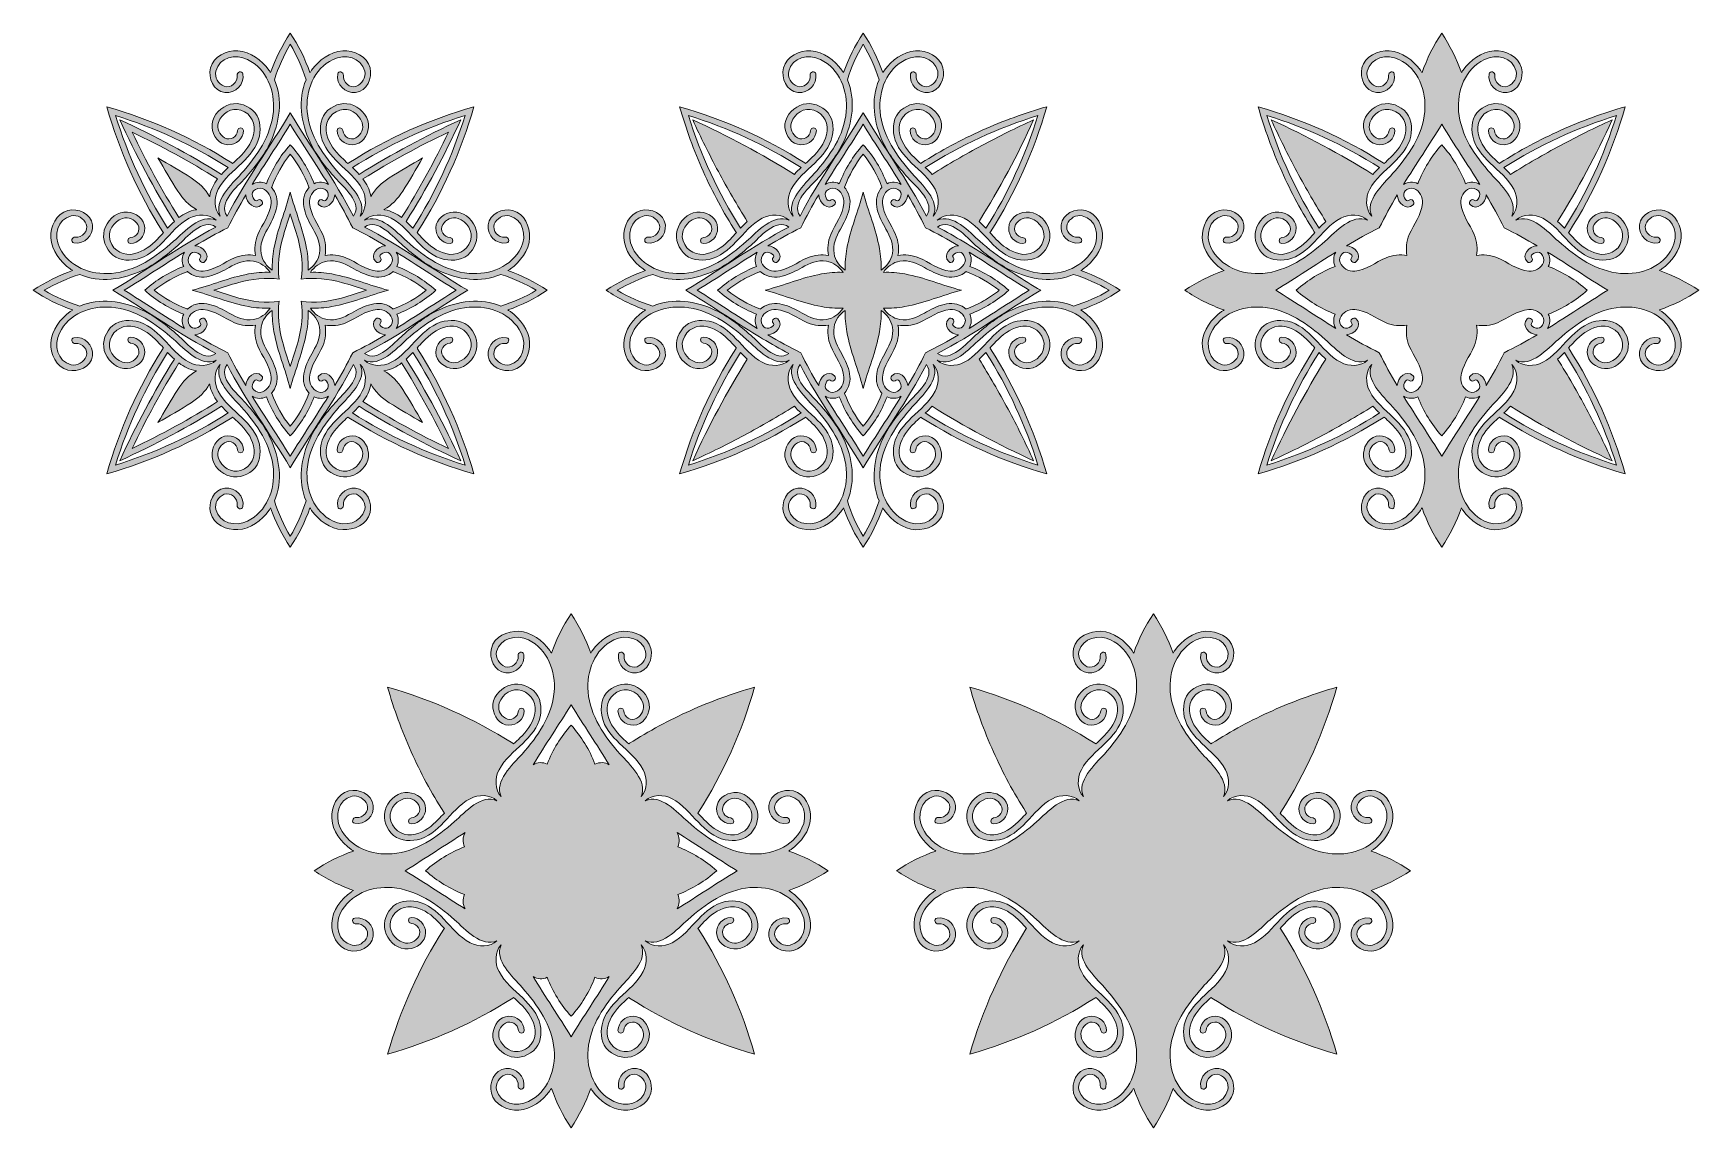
# Model space of a CAD drawing. Header units: inches. Extents: x 59 to 652, y -398 to -8.
import ezdxf

# ---------------------------------------------------------------- set-up
doc = ezdxf.new("R2010")
doc.units = ezdxf.units.IN
doc.header["$MEASUREMENT"] = 0
doc.layers.add('Layer 1', color=7, linetype='Continuous')

msp = doc.modelspace()

# ---------------------------------------------------------------- hatches: boundary and pattern name
at = {"layer": 'Layer 1', "true_color": 0xf8cbe3}
h = msp.add_hatch(color=254, dxfattribs=at)
h.dxf.hatch_style = 2
edge = h.paths.add_edge_path()
edge.add_spline(control_points=[(241.5, -100), (237.16, -97.08), (232.46, -94.73), (227.49, -93), (227.78, -92.81), (228.08, -92.62), (228.36, -92.41), (231.92, -89.84), (234.99, -85.89), (235.23, -81.34), (235.45, -77.36), (233.39, -72.66), (229.16, -71.6), (225.58, -70.7), (220.92, -72.65), (220.45, -76.72), (220.02, -80.5), (223.3, -83.7), (227.04, -83.12), (228.37, -82.91), (227.81, -80.88), (226.48, -81.09), (224.13, -81.46), (221.77, -78.76), (222.65, -76.46), (223.41, -74.47), (225.85, -72.94), (228.03, -73.48), (232.99, -74.72), (234.25, -80.58), (232.2, -84.77), (228.85, -91.65), (220.99, -94.6), (213.66, -93.97), (205.13, -93.24), (197.75, -88.08), (191.53, -82.54), (187.79, -79.2), (181.83, -72.5), (176.4, -75.08), (178.8, -72.75), (183.06, -72.8), (185.95, -74.35), (189.75, -76.39), (192.37, -79.7), (195.31, -82.75), (197.92, -85.45), (201.01, -88.21), (204.82, -88.99), (208.06, -89.64), (211.82, -89.25), (214.11, -86.58), (216.29, -84.03), (217.21, -80.58), (215.82, -77.41), (214.52, -74.44), (211.44, -71.8), (207.99, -72.14), (205.04, -72.42), (201.84, -74.49), (201.82, -77.82), (201.8, -80.8), (203.89, -83.16), (206.88, -83.33), (208.24, -83.41), (208.23, -81.31), (206.88, -81.23), (204.71, -81.1), (203.1, -78.63), (204.28, -76.61), (205.4, -74.71), (207.57, -73.73), (209.74, -74.44), (212.94, -75.48), (215.27, -79.03), (214.14, -82.41), (212.9, -86.14), (209.15, -87.94), (205.38, -86.96), (202.14, -86.11), (199.58, -84.15), (197.28, -81.77), (196.57, -81.03), (195.86, -80.25), (195.13, -79.45), (195.21, -79.38), (195.29, -79.3), (195.36, -79.19), (204.14, -65.39), (210.86, -50.37), (215.35, -34.65), (215.35, -34.65), (215.35, -34.65), (215.35, -34.65), (199.63, -39.14), (184.61, -45.86), (170.81, -54.64), (170.7, -54.71), (170.62, -54.79), (170.55, -54.87), (169.75, -54.14), (168.97, -53.43), (168.23, -52.72), (165.85, -50.42), (163.89, -47.86), (163.04, -44.62), (162.06, -40.85), (163.86, -37.1), (167.59, -35.86), (170.97, -34.73), (174.52, -37.06), (175.56, -40.26), (176.27, -42.43), (175.29, -44.6), (173.39, -45.72), (171.37, -46.9), (168.9, -45.29), (168.77, -43.12), (168.69, -41.77), (166.59, -41.76), (166.67, -43.12), (166.84, -46.11), (169.2, -48.2), (172.18, -48.18), (175.51, -48.16), (177.58, -44.96), (177.86, -42.01), (178.2, -38.56), (175.56, -35.48), (172.59, -34.18), (169.42, -32.79), (165.97, -33.71), (163.42, -35.89), (160.75, -38.18), (160.36, -41.94), (161.01, -45.18), (161.79, -48.99), (164.55, -52.08), (167.25, -54.69), (170.3, -57.63), (173.61, -60.25), (175.65, -64.05), (177.2, -66.94), (177.25, -71.2), (174.92, -73.6), (177.5, -68.17), (170.8, -62.21), (167.46, -58.47), (161.92, -52.25), (156.76, -44.87), (156.03, -36.34), (155.4, -29.01), (158.35, -21.15), (165.23, -17.8), (169.42, -15.75), (175.28, -17.01), (176.52, -21.97), (177.06, -24.15), (175.53, -26.59), (173.54, -27.35), (171.24, -28.23), (168.54, -25.87), (168.91, -23.52), (169.12, -22.19), (167.09, -21.63), (166.88, -22.96), (166.3, -26.7), (169.5, -29.98), (173.28, -29.55), (177.35, -29.08), (179.3, -24.42), (178.4, -20.84), (177.34, -16.61), (172.64, -14.55), (168.66, -14.77), (164.11, -15.01), (160.16, -18.08), (157.59, -21.64), (157.38, -21.92), (157.19, -22.22), (157, -22.51), (155.27, -17.54), (152.92, -12.84), (150, -8.5), (147.08, -12.84), (144.73, -17.54), (143, -22.51), (142.81, -22.22), (142.62, -21.92), (142.41, -21.64), (139.84, -18.08), (135.89, -15.01), (131.34, -14.77), (127.36, -14.55), (122.66, -16.61), (121.6, -20.84), (120.7, -24.42), (122.65, -29.08), (126.72, -29.55), (130.5, -29.98), (133.7, -26.7), (133.12, -22.96), (132.91, -21.63), (130.88, -22.19), (131.09, -23.52), (131.46, -25.87), (128.76, -28.23), (126.46, -27.35), (124.47, -26.59), (122.94, -24.15), (123.48, -21.97), (124.72, -17.01), (130.58, -15.75), (134.77, -17.8), (141.65, -21.15), (144.6, -29.01), (143.97, -36.34), (143.24, -44.87), (138.08, -52.25), (132.54, -58.47), (129.2, -62.21), (122.5, -68.17), (125.08, -73.6), (122.75, -71.2), (122.8, -66.94), (124.35, -64.05), (126.39, -60.25), (129.7, -57.63), (132.75, -54.69), (135.45, -52.08), (138.21, -48.99), (138.99, -45.18), (139.64, -41.94), (139.25, -38.18), (136.58, -35.89), (134.03, -33.71), (130.58, -32.79), (127.41, -34.18), (124.44, -35.48), (121.8, -38.56), (122.14, -42.01), (122.42, -44.96), (124.49, -48.16), (127.82, -48.18), (130.8, -48.2), (133.16, -46.11), (133.33, -43.12), (133.41, -41.76), (131.31, -41.77), (131.23, -43.12), (131.1, -45.29), (128.63, -46.9), (126.61, -45.72), (124.71, -44.6), (123.73, -42.43), (124.44, -40.26), (125.48, -37.06), (129.03, -34.73), (132.41, -35.86), (136.14, -37.1), (137.94, -40.85), (136.96, -44.62), (136.11, -47.86), (134.15, -50.42), (131.77, -52.72), (131.03, -53.43), (130.25, -54.14), (129.45, -54.87), (129.38, -54.79), (129.3, -54.71), (129.19, -54.64), (115.39, -45.86), (100.37, -39.14), (84.65, -34.65), (84.65, -34.65), (84.65, -34.65), (84.65, -34.65), (89.14, -50.37), (95.86, -65.39), (104.64, -79.19), (104.71, -79.3), (104.79, -79.38), (104.87, -79.45), (104.14, -80.25), (103.43, -81.03), (102.72, -81.77), (100.42, -84.15), (97.86, -86.11), (94.62, -86.96), (90.85, -87.94), (87.1, -86.14), (85.86, -82.41), (84.73, -79.03), (87.06, -75.48), (90.26, -74.44), (92.43, -73.73), (94.6, -74.71), (95.72, -76.61), (96.9, -78.63), (95.29, -81.1), (93.12, -81.23), (91.77, -81.31), (91.76, -83.41), (93.12, -83.33), (96.11, -83.16), (98.2, -80.8), (98.18, -77.82), (98.16, -74.49), (94.96, -72.42), (92.01, -72.14), (88.56, -71.8), (85.48, -74.44), (84.18, -77.41), (82.79, -80.58), (83.71, -84.03), (85.89, -86.58), (88.18, -89.25), (91.94, -89.64), (95.18, -88.99), (98.99, -88.21), (102.08, -85.45), (104.69, -82.75), (107.63, -79.7), (110.25, -76.39), (114.05, -74.35), (116.94, -72.8), (121.2, -72.75), (123.6, -75.08), (118.17, -72.5), (112.21, -79.2), (108.47, -82.54), (102.25, -88.08), (94.87, -93.24), (86.34, -93.97), (79.01, -94.6), (71.15, -91.65), (67.8, -84.77), (65.75, -80.58), (67.01, -74.72), (71.97, -73.48), (74.15, -72.94), (76.59, -74.47), (77.35, -76.46), (78.23, -78.76), (75.87, -81.46), (73.52, -81.09), (72.19, -80.88), (71.63, -82.91), (72.96, -83.12), (76.7, -83.7), (79.98, -80.5), (79.55, -76.72), (79.08, -72.65), (74.42, -70.7), (70.84, -71.6), (66.61, -72.66), (64.55, -77.36), (64.77, -81.34), (65.01, -85.89), (68.08, -89.84), (71.64, -92.41), (71.92, -92.62), (72.22, -92.81), (72.51, -93), (67.54, -94.73), (62.84, -97.08), (58.5, -100), (58.5, -100), (58.5, -100), (58.5, -100), (62.84, -102.92), (67.54, -105.27), (72.51, -107), (72.22, -107.19), (71.92, -107.38), (71.64, -107.59), (68.08, -110.16), (65.01, -114.11), (64.77, -118.66), (64.55, -122.64), (66.61, -127.34), (70.84, -128.4), (74.42, -129.3), (79.08, -127.35), (79.55, -123.28), (79.98, -119.5), (76.7, -116.3), (72.96, -116.88), (71.63, -117.09), (72.19, -119.12), (73.52, -118.91), (75.87, -118.54), (78.23, -121.24), (77.35, -123.54), (76.59, -125.53), (74.15, -127.06), (71.97, -126.52), (67.01, -125.28), (65.75, -119.42), (67.8, -115.23), (71.15, -108.35), (79.01, -105.4), (86.34, -106.03), (94.87, -106.76), (102.25, -111.92), (108.47, -117.46), (112.21, -120.8), (118.17, -127.5), (123.6, -124.92), (121.2, -127.25), (116.94, -127.2), (114.05, -125.65), (110.25, -123.61), (107.63, -120.3), (104.69, -117.25), (102.08, -114.55), (98.99, -111.79), (95.18, -111.01), (91.94, -110.36), (88.18, -110.75), (85.89, -113.42), (83.71, -115.97), (82.79, -119.42), (84.18, -122.59), (85.48, -125.56), (88.56, -128.2), (92.01, -127.86), (94.96, -127.58), (98.16, -125.51), (98.18, -122.18), (98.2, -119.2), (96.11, -116.84), (93.12, -116.67), (91.76, -116.59), (91.77, -118.69), (93.12, -118.77), (95.29, -118.9), (96.9, -121.37), (95.72, -123.39), (94.6, -125.29), (92.43, -126.27), (90.26, -125.56), (87.06, -124.52), (84.73, -120.97), (85.86, -117.59), (87.1, -113.86), (90.85, -112.06), (94.62, -113.04), (97.86, -113.89), (100.42, -115.85), (102.72, -118.23), (103.43, -118.97), (104.14, -119.75), (104.87, -120.55), (104.79, -120.62), (104.71, -120.7), (104.64, -120.81), (95.86, -134.61), (89.14, -149.63), (84.65, -165.35), (100.37, -160.86), (115.39, -154.14), (129.19, -145.36), (129.3, -145.29), (129.38, -145.21), (129.45, -145.13), (130.25, -145.86), (131.03, -146.57), (131.77, -147.28), (134.15, -149.58), (136.11, -152.14), (136.96, -155.38), (137.94, -159.15), (136.14, -162.9), (132.41, -164.14), (129.03, -165.27), (125.48, -162.94), (124.44, -159.74), (123.73, -157.57), (124.71, -155.4), (126.61, -154.28), (128.63, -153.1), (131.1, -154.71), (131.23, -156.88), (131.31, -158.23), (133.41, -158.24), (133.33, -156.88), (133.16, -153.89), (130.8, -151.8), (127.82, -151.82), (124.49, -151.84), (122.42, -155.04), (122.14, -157.99), (121.8, -161.44), (124.44, -164.52), (127.41, -165.82), (130.58, -167.21), (134.03, -166.29), (136.58, -164.11), (139.25, -161.82), (139.64, -158.06), (138.99, -154.82), (138.21, -151.01), (135.45, -147.92), (132.75, -145.31), (129.7, -142.37), (126.39, -139.75), (124.35, -135.95), (122.8, -133.06), (122.75, -128.8), (125.08, -126.4), (122.5, -131.83), (129.2, -137.79), (132.54, -141.53), (138.08, -147.75), (143.24, -155.13), (143.97, -163.66), (144.6, -170.99), (141.65, -178.85), (134.77, -182.2), (130.58, -184.25), (124.72, -182.99), (123.48, -178.03), (122.94, -175.85), (124.47, -173.41), (126.46, -172.65), (128.76, -171.77), (131.46, -174.13), (131.09, -176.48), (130.88, -177.81), (132.91, -178.37), (133.12, -177.04), (133.7, -173.3), (130.5, -170.02), (126.72, -170.45), (122.65, -170.92), (120.7, -175.58), (121.6, -179.16), (122.66, -183.39), (127.36, -185.45), (131.34, -185.23), (135.89, -184.99), (139.84, -181.92), (142.41, -178.36), (142.62, -178.08), (142.81, -177.78), (143, -177.49), (144.73, -182.46), (147.08, -187.16), (150, -191.5), (152.92, -187.16), (155.27, -182.46), (157, -177.49), (157.19, -177.78), (157.38, -178.08), (157.59, -178.36), (160.16, -181.92), (164.11, -184.99), (168.66, -185.23), (172.64, -185.45), (177.34, -183.39), (178.4, -179.16), (179.3, -175.58), (177.35, -170.92), (173.28, -170.45), (169.5, -170.02), (166.3, -173.3), (166.88, -177.04), (167.09, -178.37), (169.12, -177.81), (168.91, -176.48), (168.54, -174.13), (171.24, -171.77), (173.54, -172.65), (175.53, -173.41), (177.06, -175.85), (176.52, -178.03), (175.28, -182.99), (169.42, -184.25), (165.23, -182.2), (158.35, -178.85), (155.4, -170.99), (156.03, -163.66), (156.76, -155.13), (161.92, -147.75), (167.46, -141.53), (170.8, -137.79), (177.5, -131.83), (174.92, -126.4), (177.25, -128.8), (177.2, -133.06), (175.65, -135.95), (173.61, -139.75), (170.3, -142.37), (167.25, -145.31), (164.55, -147.92), (161.79, -151.01), (161.01, -154.82), (160.36, -158.06), (160.75, -161.82), (163.42, -164.11), (165.97, -166.29), (169.42, -167.21), (172.59, -165.82), (175.56, -164.52), (178.2, -161.44), (177.86, -157.99), (177.58, -155.04), (175.51, -151.84), (172.18, -151.82), (169.2, -151.8), (166.84, -153.89), (166.67, -156.88), (166.59, -158.24), (168.69, -158.23), (168.77, -156.88), (168.9, -154.71), (171.37, -153.1), (173.39, -154.28), (175.29, -155.4), (176.27, -157.57), (175.56, -159.74), (174.52, -162.94), (170.97, -165.27), (167.59, -164.14), (163.86, -162.9), (162.06, -159.15), (163.04, -155.38), (163.89, -152.14), (165.85, -149.58), (168.23, -147.28), (168.97, -146.57), (169.75, -145.86), (170.55, -145.13), (170.62, -145.21), (170.7, -145.29), (170.81, -145.36), (184.61, -154.14), (199.63, -160.86), (215.35, -165.35), (210.86, -149.63), (204.14, -134.61), (195.36, -120.81), (195.29, -120.7), (195.21, -120.62), (195.13, -120.55), (195.86, -119.75), (196.57, -118.97), (197.28, -118.23), (199.58, -115.85), (202.14, -113.89), (205.38, -113.04), (209.15, -112.06), (212.9, -113.86), (214.14, -117.59), (215.27, -120.97), (212.94, -124.52), (209.74, -125.56), (207.57, -126.27), (205.4, -125.29), (204.28, -123.39), (203.1, -121.37), (204.71, -118.9), (206.88, -118.77), (208.23, -118.69), (208.24, -116.59), (206.88, -116.67), (203.89, -116.84), (201.8, -119.2), (201.82, -122.18), (201.84, -125.51), (205.04, -127.58), (207.99, -127.86), (211.44, -128.2), (214.52, -125.56), (215.82, -122.59), (217.21, -119.42), (216.29, -115.97), (214.11, -113.42), (211.82, -110.75), (208.06, -110.36), (204.82, -111.01), (201.01, -111.79), (197.92, -114.55), (195.31, -117.25), (192.37, -120.3), (189.75, -123.61), (185.95, -125.65), (183.06, -127.2), (178.8, -127.25), (176.4, -124.92), (181.83, -127.5), (187.79, -120.8), (191.53, -117.46), (197.75, -111.92), (205.13, -106.76), (213.66, -106.03), (220.99, -105.4), (228.85, -108.35), (232.2, -115.23), (234.25, -119.42), (232.99, -125.28), (228.03, -126.52), (225.85, -127.06), (223.41, -125.53), (222.65, -123.54), (221.77, -121.24), (224.13, -118.54), (226.48, -118.91), (227.81, -119.12), (228.37, -117.09), (227.04, -116.88), (223.3, -116.3), (220.02, -119.5), (220.45, -123.28), (220.92, -127.35), (225.58, -129.3), (229.16, -128.4), (233.39, -127.34), (235.45, -122.64), (235.23, -118.66), (234.99, -114.11), (231.92, -110.16), (228.36, -107.59), (228.08, -107.38), (227.78, -107.19), (227.49, -107), (232.46, -105.27), (237.16, -102.92), (241.5, -100), (241.5, -100), (241.5, -100), (241.5, -100)], knot_values=[0, 0, 0, 0, 1, 1, 1, 2, 2, 2, 3, 3, 3, 4, 4, 4, 5, 5, 5, 6, 6, 6, 7, 7, 7, 8, 8, 8, 9, 9, 9, 10, 10, 10, 11, 11, 11, 12, 12, 12, 13, 13, 13, 14, 14, 14, 15, 15, 15, 16, 16, 16, 17, 17, 17, 18, 18, 18, 19, 19, 19, 20, 20, 20, 21, 21, 21, 22, 22, 22, 23, 23, 23, 24, 24, 24, 25, 25, 25, 26, 26, 26, 27, 27, 27, 28, 28, 28, 29, 29, 29, 30, 30, 30, 31, 31, 31, 32, 32, 32, 33, 33, 33, 34, 34, 34, 35, 35, 35, 36, 36, 36, 37, 37, 37, 38, 38, 38, 39, 39, 39, 40, 40, 40, 41, 41, 41, 42, 42, 42, 43, 43, 43, 44, 44, 44, 45, 45, 45, 46, 46, 46, 47, 47, 47, 48, 48, 48, 49, 49, 49, 50, 50, 50, 51, 51, 51, 52, 52, 52, 53, 53, 53, 54, 54, 54, 55, 55, 55, 56, 56, 56, 57, 57, 57, 58, 58, 58, 59, 59, 59, 60, 60, 60, 61, 61, 61, 62, 62, 62, 63, 63, 63, 64, 64, 64, 65, 65, 65, 66, 66, 66, 67, 67, 67, 68, 68, 68, 69, 69, 69, 70, 70, 70, 71, 71, 71, 72, 72, 72, 73, 73, 73, 74, 74, 74, 75, 75, 75, 76, 76, 76, 77, 77, 77, 78, 78, 78, 79, 79, 79, 80, 80, 80, 81, 81, 81, 82, 82, 82, 83, 83, 83, 84, 84, 84, 85, 85, 85, 86, 86, 86, 87, 87, 87, 88, 88, 88, 89, 89, 89, 90, 90, 90, 91, 91, 91, 92, 92, 92, 93, 93, 93, 94, 94, 94, 95, 95, 95, 96, 96, 96, 97, 97, 97, 98, 98, 98, 99, 99, 99, 100, 100, 100, 101, 101, 101, 102, 102, 102, 103, 103, 103, 104, 104, 104, 105, 105, 105, 106, 106, 106, 107, 107, 107, 108, 108, 108, 109, 109, 109, 110, 110, 110, 111, 111, 111, 112, 112, 112, 113, 113, 113, 114, 114, 114, 115, 115, 115, 116, 116, 116, 117, 117, 117, 118, 118, 118, 119, 119, 119, 120, 120, 120, 121, 121, 121, 122, 122, 122, 123, 123, 123, 124, 124, 124, 125, 125, 125, 126, 126, 126, 127, 127, 127, 128, 128, 128, 129, 129, 129, 130, 130, 130, 131, 131, 131, 132, 132, 132, 133, 133, 133, 134, 134, 134, 135, 135, 135, 136, 136, 136, 137, 137, 137, 138, 138, 138, 139, 139, 139, 140, 140, 140, 141, 141, 141, 142, 142, 142, 143, 143, 143, 144, 144, 144, 145, 145, 145, 146, 146, 146, 147, 147, 147, 148, 148, 148, 149, 149, 149, 150, 150, 150, 151, 151, 151, 152, 152, 152, 153, 153, 153, 154, 154, 154, 155, 155, 155, 156, 156, 156, 157, 157, 157, 158, 158, 158, 159, 159, 159, 160, 160, 160, 161, 161, 161, 162, 162, 162, 163, 163, 163, 164, 164, 164, 165, 165, 165, 166, 166, 166, 167, 167, 167, 168, 168, 168, 169, 169, 169, 170, 170, 170, 171, 171, 171, 172, 172, 172, 173, 173, 173, 174, 174, 174, 175, 175, 175, 176, 176, 176, 177, 177, 177, 178, 178, 178, 179, 179, 179, 180, 180, 180, 181, 181, 181, 182, 182, 182, 183, 183, 183, 184, 184, 184, 185, 185, 185, 186, 186, 186, 187, 187, 187, 188, 188, 188, 189, 189, 189, 190, 190, 190, 191, 191, 191, 192, 192, 192, 193, 193, 193, 194, 194, 194, 195, 195, 195, 196, 196, 196, 197, 197, 197, 198, 198, 198, 199, 199, 199, 200, 200, 200, 201, 201, 201, 202, 202, 202, 203, 203, 203, 204, 204, 204, 205, 205, 205, 206, 206, 206, 207, 207, 207, 208, 208, 208, 209, 209, 209, 210, 210, 210, 211, 211, 211, 212, 212, 212, 213, 213, 213, 214, 214, 214, 215, 215, 215, 216, 216, 216, 217, 217, 217, 218, 218, 218, 219, 219, 219, 220, 220, 220, 221, 221, 221, 222, 222, 222, 223, 223, 223, 224, 224, 224, 225, 225, 225, 226, 226, 226, 227, 227, 227, 228, 228, 228, 229, 229, 229, 230, 230, 230, 231, 231, 231, 232, 232, 232, 233, 233, 233, 234, 234, 234, 235, 235, 235, 236, 236, 236, 237, 237, 237, 238, 238, 238, 239, 239, 239, 240, 240, 240, 241, 241, 241, 242, 242, 242, 243, 243, 243, 244, 244, 244, 244], degree=3, periodic=1)
edge = h.paths.add_edge_path()
edge.add_spline(control_points=[(174.51, -58.72), (173.75, -57.89), (172.93, -57.08), (172.11, -56.31), (184.62, -48.38), (198.1, -42.15), (212.23, -37.77), (207.85, -51.9), (201.62, -65.38), (193.69, -77.89), (192.92, -77.07), (192.11, -76.25), (191.28, -75.49), (198.53, -63.87), (205.01, -51.79), (210.68, -39.32), (210.68, -39.32), (210.68, -39.32), (210.68, -39.32), (198.21, -44.99), (186.13, -51.47), (174.51, -58.72)], knot_values=[0, 0, 0, 0, 1, 1, 1, 2, 2, 2, 3, 3, 3, 4, 4, 4, 5, 5, 5, 6, 6, 6, 7, 7, 7, 7], degree=3, periodic=1)
edge = h.paths.add_edge_path()
edge.add_spline(control_points=[(175.87, -60.35), (185.72, -54.22), (195.89, -48.65), (206.35, -43.65), (206.35, -43.65), (206.35, -43.65), (206.35, -43.65), (201.35, -54.11), (195.78, -64.28), (189.65, -74.13), (187.87, -72.77), (185.91, -71.72), (183.68, -71.33), (183.57, -71.31), (183.45, -71.3), (183.34, -71.28), (186.1, -69.83), (188.3, -67.38), (190.02, -64.73), (192.52, -60.86), (194.8, -56.84), (197.13, -52.87), (197.13, -52.87), (197.13, -52.87), (197.13, -52.87), (193.16, -55.2), (189.14, -57.48), (185.27, -59.98), (182.62, -61.7), (180.17, -63.9), (178.72, -66.66), (178.7, -66.55), (178.69, -66.43), (178.67, -66.32), (178.28, -64.09), (177.23, -62.13), (175.87, -60.35)], knot_values=[0, 0, 0, 0, 1, 1, 1, 2, 2, 2, 3, 3, 3, 4, 4, 4, 5, 5, 5, 6, 6, 6, 7, 7, 7, 8, 8, 8, 9, 9, 9, 10, 10, 10, 11, 11, 11, 12, 12, 12, 12], degree=3, periodic=1)
edge = h.paths.add_edge_path()
edge.add_spline(control_points=[(106.31, -77.89), (98.38, -65.38), (92.15, -51.9), (87.77, -37.77), (101.9, -42.15), (115.38, -48.38), (127.89, -56.31), (127.07, -57.08), (126.25, -57.89), (125.49, -58.72), (113.87, -51.47), (101.79, -44.99), (89.32, -39.32), (89.32, -39.32), (89.32, -39.32), (89.32, -39.32), (94.99, -51.79), (101.47, -63.87), (108.72, -75.49), (107.89, -76.25), (107.08, -77.07), (106.31, -77.89)], knot_values=[0, 0, 0, 0, 1, 1, 1, 2, 2, 2, 3, 3, 3, 4, 4, 4, 5, 5, 5, 6, 6, 6, 7, 7, 7, 7], degree=3, periodic=1)
edge = h.paths.add_edge_path()
edge.add_spline(control_points=[(121.28, -66.66), (119.83, -63.9), (117.38, -61.7), (114.73, -59.98), (110.86, -57.48), (106.84, -55.2), (102.87, -52.87), (102.87, -52.87), (102.87, -52.87), (102.87, -52.87), (105.2, -56.84), (107.48, -60.86), (109.98, -64.73), (111.7, -67.38), (113.9, -69.83), (116.66, -71.28), (116.55, -71.3), (116.43, -71.31), (116.32, -71.33), (114.09, -71.72), (112.13, -72.77), (110.35, -74.13), (104.22, -64.28), (98.65, -54.11), (93.65, -43.65), (93.65, -43.65), (93.65, -43.65), (93.65, -43.65), (104.11, -48.65), (114.28, -54.22), (124.13, -60.35), (122.77, -62.13), (121.72, -64.09), (121.33, -66.32), (121.31, -66.43), (121.3, -66.55), (121.28, -66.66)], knot_values=[0, 0, 0, 0, 1, 1, 1, 2, 2, 2, 3, 3, 3, 4, 4, 4, 5, 5, 5, 6, 6, 6, 7, 7, 7, 8, 8, 8, 9, 9, 9, 10, 10, 10, 11, 11, 11, 12, 12, 12, 12], degree=3, periodic=1)
edge = h.paths.add_edge_path()
edge.add_spline(control_points=[(125.49, -141.28), (126.25, -142.11), (127.07, -142.92), (127.89, -143.69), (115.38, -151.62), (101.9, -157.85), (87.77, -162.23), (92.15, -148.1), (98.38, -134.62), (106.31, -122.11), (107.08, -122.93), (107.89, -123.75), (108.72, -124.51), (101.47, -136.13), (94.99, -148.21), (89.32, -160.68), (89.32, -160.68), (89.32, -160.68), (89.32, -160.68), (101.79, -155.01), (113.87, -148.53), (125.49, -141.28)], knot_values=[0, 0, 0, 0, 1, 1, 1, 2, 2, 2, 3, 3, 3, 4, 4, 4, 5, 5, 5, 6, 6, 6, 7, 7, 7, 7], degree=3, periodic=1)
edge = h.paths.add_edge_path()
edge.add_spline(control_points=[(124.13, -139.65), (114.28, -145.78), (104.11, -151.35), (93.65, -156.35), (98.65, -145.89), (104.22, -135.72), (110.35, -125.87), (112.13, -127.23), (114.09, -128.28), (116.32, -128.67), (116.43, -128.69), (116.55, -128.7), (116.66, -128.72), (113.9, -130.17), (111.7, -132.62), (109.98, -135.27), (107.48, -139.14), (105.2, -143.16), (102.87, -147.13), (106.84, -144.8), (110.86, -142.52), (114.73, -140.02), (117.38, -138.3), (119.83, -136.1), (121.28, -133.34), (121.3, -133.45), (121.31, -133.57), (121.33, -133.68), (121.72, -135.91), (122.77, -137.87), (124.13, -139.65)], knot_values=[0, 0, 0, 0, 1, 1, 1, 2, 2, 2, 3, 3, 3, 4, 4, 4, 5, 5, 5, 6, 6, 6, 7, 7, 7, 8, 8, 8, 9, 9, 9, 10, 10, 10, 10], degree=3, periodic=1)
edge = h.paths.add_edge_path()
edge.add_spline(control_points=[(193.69, -122.11), (201.62, -134.62), (207.85, -148.1), (212.23, -162.23), (198.1, -157.85), (184.62, -151.62), (172.11, -143.69), (172.93, -142.92), (173.75, -142.11), (174.51, -141.28), (186.13, -148.53), (198.21, -155.01), (210.68, -160.68), (210.68, -160.68), (210.68, -160.68), (210.68, -160.68), (205.01, -148.21), (198.53, -136.13), (191.28, -124.51), (192.11, -123.75), (192.92, -122.93), (193.69, -122.11)], knot_values=[0, 0, 0, 0, 1, 1, 1, 2, 2, 2, 3, 3, 3, 4, 4, 4, 5, 5, 5, 6, 6, 6, 7, 7, 7, 7], degree=3, periodic=1)
edge = h.paths.add_edge_path()
edge.add_spline(control_points=[(178.72, -133.34), (180.17, -136.1), (182.62, -138.3), (185.27, -140.02), (189.14, -142.52), (193.16, -144.8), (197.13, -147.13), (194.8, -143.16), (192.52, -139.14), (190.02, -135.27), (188.3, -132.62), (186.1, -130.17), (183.34, -128.72), (183.45, -128.7), (183.57, -128.69), (183.68, -128.67), (185.91, -128.28), (187.87, -127.23), (189.65, -125.87), (195.78, -135.72), (201.35, -145.89), (206.35, -156.35), (195.89, -151.35), (185.72, -145.78), (175.87, -139.65), (177.23, -137.87), (178.28, -135.91), (178.67, -133.68), (178.69, -133.57), (178.7, -133.45), (178.72, -133.34)], knot_values=[0, 0, 0, 0, 1, 1, 1, 2, 2, 2, 3, 3, 3, 4, 4, 4, 5, 5, 5, 6, 6, 6, 7, 7, 7, 8, 8, 8, 9, 9, 9, 10, 10, 10, 10], degree=3, periodic=1)
edge = h.paths.add_edge_path()
edge.add_spline(control_points=[(183.96, -84.16), (181.12, -84.29), (178.11, -87.45), (180.44, -89.79), (181.44, -90.79), (183, -89.24), (181.99, -88.23), (181.1, -87.33), (184.24, -85.68), (185.38, -86.94), (186.14, -87.77), (186.65, -88.94), (186.21, -90.07), (185.4, -92.16), (183.18, -93.3), (180.99, -93.14), (176.78, -92.83), (173.59, -90.02), (169.84, -88.46), (167.37, -87.43), (164.77, -87.15), (162.37, -87.63), (162.85, -85.23), (162.57, -82.63), (161.54, -80.16), (159.98, -76.41), (157.17, -73.22), (156.86, -69.01), (156.7, -66.82), (157.84, -64.6), (159.93, -63.79), (161.06, -63.35), (162.23, -63.86), (163.06, -64.62), (164.32, -65.76), (162.67, -68.9), (161.77, -68.01), (160.76, -67), (159.21, -68.56), (160.21, -69.56), (162.55, -71.89), (165.71, -68.88), (165.84, -66.04), (168.12, -69.87), (170.27, -73.77), (172.22, -77.78), (176.23, -79.73), (180.13, -81.88), (183.96, -84.16)], knot_values=[0, 0, 0, 0, 1, 1, 1, 2, 2, 2, 3, 3, 3, 4, 4, 4, 5, 5, 5, 6, 6, 6, 7, 7, 7, 8, 8, 8, 9, 9, 9, 10, 10, 10, 11, 11, 11, 12, 12, 12, 13, 13, 13, 14, 14, 14, 15, 15, 15, 16, 16, 16, 16], degree=3, periodic=1)
edge = h.paths.add_edge_path()
edge.add_spline(control_points=[(156.2, -136.06), (156.35, -136.27), (156.51, -136.46), (156.67, -136.64), (156.65, -136.68), (156.63, -136.71), (156.62, -136.75), (155.04, -141.01), (152.81, -144.93), (150, -148.44), (147.19, -144.93), (144.96, -141.01), (143.38, -136.75), (143.37, -136.71), (143.35, -136.68), (143.33, -136.64), (143.49, -136.46), (143.65, -136.27), (143.8, -136.06), (147.11, -131.43), (144.31, -126.09), (141.89, -121.77), (140.37, -119.08), (139.07, -116.26), (139.61, -113.1), (140.03, -110.63), (141.57, -108.54), (143.61, -107.18), (143.52, -109.74), (143.75, -112.33), (144.2, -114.85), (145.42, -121.74), (148.26, -128.22), (150, -134.95), (151.74, -128.22), (154.58, -121.74), (155.8, -114.85), (156.25, -112.33), (156.48, -109.74), (156.39, -107.18), (158.43, -108.54), (159.97, -110.63), (160.39, -113.1), (160.93, -116.26), (159.63, -119.08), (158.11, -121.77), (155.69, -126.09), (152.89, -131.43), (156.2, -136.06)], knot_values=[0, 0, 0, 0, 1, 1, 1, 2, 2, 2, 3, 3, 3, 4, 4, 4, 5, 5, 5, 6, 6, 6, 7, 7, 7, 8, 8, 8, 9, 9, 9, 10, 10, 10, 11, 11, 11, 12, 12, 12, 13, 13, 13, 14, 14, 14, 15, 15, 15, 16, 16, 16, 16], degree=3, periodic=1)
edge = h.paths.add_edge_path()
edge.add_spline(control_points=[(158.5, -137.96), (160.13, -138.72), (162.04, -138.65), (163.56, -137.72), (159.14, -144.9), (154.41, -151.92), (150, -159.11), (145.59, -151.92), (140.86, -144.9), (136.44, -137.72), (137.96, -138.65), (139.87, -138.72), (141.5, -137.96), (143.49, -143.09), (146.34, -147.75), (150, -151.83), (153.66, -147.75), (156.51, -143.09), (158.5, -137.96)], knot_values=[0, 0, 0, 0, 1, 1, 1, 2, 2, 2, 3, 3, 3, 4, 4, 4, 5, 5, 5, 6, 6, 6, 6], degree=3, periodic=1)
edge = h.paths.add_edge_path()
edge.add_spline(control_points=[(112.04, -91.5), (106.91, -93.49), (102.25, -96.34), (98.17, -100), (98.17, -100), (98.17, -100), (98.17, -100), (102.25, -103.66), (106.91, -106.51), (112.04, -108.5), (111.28, -110.13), (111.35, -112.04), (112.28, -113.56), (105.1, -109.14), (98.08, -104.41), (90.89, -100), (98.08, -95.59), (105.1, -90.86), (112.28, -86.44), (111.35, -87.96), (111.28, -89.87), (112.04, -91.5)], knot_values=[0, 0, 0, 0, 1, 1, 1, 2, 2, 2, 3, 3, 3, 4, 4, 4, 5, 5, 5, 6, 6, 6, 7, 7, 7, 7], degree=3, periodic=1)
edge = h.paths.add_edge_path()
edge.add_spline(control_points=[(113.25, -106.62), (108.99, -105.04), (105.07, -102.81), (101.56, -100), (101.56, -100), (101.56, -100), (101.56, -100), (105.07, -97.19), (108.99, -94.96), (113.25, -93.38), (113.29, -93.37), (113.32, -93.35), (113.36, -93.33), (113.54, -93.49), (113.73, -93.65), (113.94, -93.8), (118.57, -97.11), (123.91, -94.31), (128.23, -91.89), (130.92, -90.37), (133.74, -89.07), (136.9, -89.61), (139.37, -90.03), (141.46, -91.57), (142.82, -93.61), (140.26, -93.52), (137.67, -93.75), (135.15, -94.2), (128.26, -95.42), (121.78, -98.26), (115.05, -100), (121.78, -101.74), (128.26, -104.58), (135.15, -105.8), (137.67, -106.25), (140.26, -106.48), (142.82, -106.4), (141.46, -108.43), (139.37, -109.97), (136.9, -110.39), (133.74, -110.93), (130.92, -109.63), (128.23, -108.11), (123.91, -105.69), (118.57, -102.89), (113.94, -106.2), (113.73, -106.35), (113.54, -106.51), (113.36, -106.67), (113.32, -106.65), (113.29, -106.63), (113.25, -106.62)], knot_values=[0, 0, 0, 0, 1, 1, 1, 2, 2, 2, 3, 3, 3, 4, 4, 4, 5, 5, 5, 6, 6, 6, 7, 7, 7, 8, 8, 8, 9, 9, 9, 10, 10, 10, 11, 11, 11, 12, 12, 12, 13, 13, 13, 14, 14, 14, 15, 15, 15, 16, 16, 16, 17, 17, 17, 17], degree=3, periodic=1)
edge = h.paths.add_edge_path()
edge.add_spline(control_points=[(143.8, -63.94), (143.65, -63.73), (143.49, -63.54), (143.33, -63.36), (143.35, -63.32), (143.37, -63.29), (143.38, -63.25), (144.96, -58.99), (147.19, -55.07), (150, -51.56), (152.81, -55.07), (155.04, -58.99), (156.62, -63.25), (156.63, -63.29), (156.65, -63.32), (156.67, -63.36), (156.51, -63.54), (156.35, -63.73), (156.2, -63.94), (152.89, -68.57), (155.69, -73.91), (158.11, -78.23), (159.63, -80.92), (160.93, -83.74), (160.39, -86.9), (159.97, -89.37), (158.43, -91.46), (156.39, -92.82), (156.48, -90.26), (156.25, -87.67), (155.8, -85.15), (154.58, -78.26), (151.74, -71.78), (150, -65.05), (148.26, -71.78), (145.42, -78.26), (144.2, -85.15), (143.75, -87.67), (143.52, -90.26), (143.61, -92.82), (141.57, -91.46), (140.03, -89.37), (139.61, -86.9), (139.07, -83.74), (140.37, -80.92), (141.89, -78.23), (144.31, -73.91), (147.11, -68.57), (143.8, -63.94)], knot_values=[0, 0, 0, 0, 1, 1, 1, 2, 2, 2, 3, 3, 3, 4, 4, 4, 5, 5, 5, 6, 6, 6, 7, 7, 7, 8, 8, 8, 9, 9, 9, 10, 10, 10, 11, 11, 11, 12, 12, 12, 13, 13, 13, 14, 14, 14, 15, 15, 15, 16, 16, 16, 16], degree=3, periodic=1)
edge = h.paths.add_edge_path()
edge.add_spline(control_points=[(141.5, -62.04), (139.87, -61.28), (137.96, -61.35), (136.44, -62.28), (140.86, -55.1), (145.59, -48.08), (150, -40.89), (154.41, -48.08), (159.14, -55.1), (163.56, -62.28), (162.04, -61.35), (160.13, -61.28), (158.5, -62.04), (156.51, -56.91), (153.66, -52.25), (150, -48.17), (146.34, -52.25), (143.49, -56.91), (141.5, -62.04)], knot_values=[0, 0, 0, 0, 1, 1, 1, 2, 2, 2, 3, 3, 3, 4, 4, 4, 5, 5, 5, 6, 6, 6, 6], degree=3, periodic=1)
edge = h.paths.add_edge_path()
edge.add_spline(control_points=[(152.76, -118.28), (151.95, -121.27), (150.96, -124.23), (150, -127.19), (149.04, -124.23), (148.05, -121.27), (147.24, -118.28), (146, -113.71), (145.32, -108.64), (146.08, -103.92), (141.36, -104.68), (136.29, -104), (131.72, -102.76), (128.73, -101.95), (125.77, -100.96), (122.81, -100), (122.81, -100), (122.81, -100), (122.81, -100), (125.77, -99.04), (128.73, -98.05), (131.72, -97.24), (136.29, -96), (141.36, -95.32), (146.08, -96.08), (145.32, -91.36), (146, -86.29), (147.24, -81.72), (148.05, -78.73), (149.04, -75.77), (150, -72.81), (150.96, -75.77), (151.95, -78.73), (152.76, -81.72), (154, -86.29), (154.68, -91.36), (153.92, -96.08), (158.64, -95.32), (163.71, -96), (168.28, -97.24), (171.27, -98.05), (174.23, -99.04), (177.19, -100), (177.19, -100), (177.19, -100), (177.19, -100), (174.23, -100.96), (171.27, -101.95), (168.28, -102.76), (163.71, -104), (158.64, -104.68), (153.92, -103.92), (154.68, -108.64), (154, -113.71), (152.76, -118.28)], knot_values=[0, 0, 0, 0, 1, 1, 1, 2, 2, 2, 3, 3, 3, 4, 4, 4, 5, 5, 5, 6, 6, 6, 7, 7, 7, 8, 8, 8, 9, 9, 9, 10, 10, 10, 11, 11, 11, 12, 12, 12, 13, 13, 13, 14, 14, 14, 15, 15, 15, 16, 16, 16, 17, 17, 17, 18, 18, 18, 18], degree=3, periodic=1)
edge = h.paths.add_edge_path()
edge.add_spline(control_points=[(157.18, -106.4), (159.74, -106.48), (162.33, -106.25), (164.85, -105.8), (171.74, -104.58), (178.22, -101.74), (184.95, -100), (178.22, -98.26), (171.74, -95.42), (164.85, -94.2), (162.33, -93.75), (159.74, -93.52), (157.18, -93.61), (158.54, -91.57), (160.63, -90.03), (163.1, -89.61), (166.26, -89.07), (169.08, -90.37), (171.77, -91.89), (176.09, -94.31), (181.43, -97.11), (186.06, -93.8), (186.27, -93.65), (186.46, -93.49), (186.64, -93.33), (186.68, -93.35), (186.71, -93.37), (186.75, -93.38), (191.01, -94.96), (194.93, -97.19), (198.44, -100), (198.44, -100), (198.44, -100), (198.44, -100), (194.93, -102.81), (191.01, -105.04), (186.75, -106.62), (186.71, -106.63), (186.68, -106.65), (186.64, -106.67), (186.46, -106.51), (186.27, -106.35), (186.06, -106.2), (181.43, -102.89), (176.09, -105.69), (171.77, -108.11), (169.08, -109.63), (166.26, -110.93), (163.1, -110.39), (160.63, -109.97), (158.54, -108.43), (157.18, -106.4)], knot_values=[0, 0, 0, 0, 1, 1, 1, 2, 2, 2, 3, 3, 3, 4, 4, 4, 5, 5, 5, 6, 6, 6, 7, 7, 7, 8, 8, 8, 9, 9, 9, 10, 10, 10, 11, 11, 11, 12, 12, 12, 13, 13, 13, 14, 14, 14, 15, 15, 15, 16, 16, 16, 17, 17, 17, 17], degree=3, periodic=1)
edge = h.paths.add_edge_path()
edge.add_spline(control_points=[(187.96, -108.5), (193.09, -106.51), (197.75, -103.66), (201.83, -100), (201.83, -100), (201.83, -100), (201.83, -100), (197.75, -96.34), (193.09, -93.49), (187.96, -91.5), (188.72, -89.87), (188.65, -87.96), (187.72, -86.44), (194.9, -90.86), (201.92, -95.59), (209.11, -100), (201.92, -104.41), (194.9, -109.14), (187.72, -113.56), (188.65, -112.04), (188.72, -110.13), (187.96, -108.5)], knot_values=[0, 0, 0, 0, 1, 1, 1, 2, 2, 2, 3, 3, 3, 4, 4, 4, 5, 5, 5, 6, 6, 6, 7, 7, 7, 7], degree=3, periodic=1)
edge = h.paths.add_edge_path()
edge.add_spline(control_points=[(134.02, -59.95), (137.44, -56.07), (140.74, -51.92), (142.97, -47.23), (146.17, -40.48), (147.44, -32.06), (144.36, -25.07), (145.75, -20.62), (147.64, -16.37), (150, -12.4), (152.36, -16.37), (154.25, -20.62), (155.64, -25.07), (152.56, -32.06), (153.83, -40.48), (157.03, -47.23), (159.26, -51.92), (162.56, -56.07), (165.98, -59.95), (168.72, -63.07), (175.96, -68.92), (172.49, -73.55), (165.9, -60.83), (157.34, -49.14), (150, -36.79), (142.66, -49.14), (134.1, -60.83), (127.51, -73.55), (124.04, -68.92), (131.28, -63.07), (134.02, -59.95)], knot_values=[0, 0, 0, 0, 1, 1, 1, 2, 2, 2, 3, 3, 3, 4, 4, 4, 5, 5, 5, 6, 6, 6, 7, 7, 7, 8, 8, 8, 9, 9, 9, 10, 10, 10, 10], degree=3, periodic=1)
edge = h.paths.add_edge_path()
edge.add_spline(control_points=[(127.78, -77.78), (129.73, -73.77), (131.88, -69.87), (134.16, -66.04), (134.29, -68.88), (137.45, -71.89), (139.79, -69.56), (140.79, -68.56), (139.24, -67), (138.23, -68.01), (137.33, -68.9), (135.68, -65.76), (136.94, -64.62), (137.77, -63.86), (138.94, -63.35), (140.07, -63.79), (142.16, -64.6), (143.3, -66.82), (143.14, -69.01), (142.83, -73.22), (140.02, -76.41), (138.46, -80.16), (137.43, -82.63), (137.15, -85.23), (137.63, -87.63), (135.23, -87.15), (132.63, -87.43), (130.16, -88.46), (126.41, -90.02), (123.22, -92.83), (119.01, -93.14), (116.82, -93.3), (114.6, -92.16), (113.79, -90.07), (113.35, -88.94), (113.86, -87.77), (114.62, -86.94), (115.76, -85.68), (118.9, -87.33), (118.01, -88.23), (117, -89.24), (118.56, -90.79), (119.56, -89.79), (121.89, -87.45), (118.88, -84.29), (116.04, -84.16), (119.87, -81.88), (123.77, -79.73), (127.78, -77.78)], knot_values=[0, 0, 0, 0, 1, 1, 1, 2, 2, 2, 3, 3, 3, 4, 4, 4, 5, 5, 5, 6, 6, 6, 7, 7, 7, 8, 8, 8, 9, 9, 9, 10, 10, 10, 11, 11, 11, 12, 12, 12, 13, 13, 13, 14, 14, 14, 15, 15, 15, 16, 16, 16, 16], degree=3, periodic=1)
edge = h.paths.add_edge_path()
edge.add_spline(control_points=[(109.95, -115.98), (106.07, -112.56), (101.92, -109.26), (97.23, -107.03), (90.48, -103.83), (82.06, -102.56), (75.07, -105.64), (70.62, -104.25), (66.37, -102.36), (62.4, -100), (66.37, -97.64), (70.62, -95.75), (75.07, -94.36), (82.06, -97.44), (90.48, -96.17), (97.23, -92.97), (101.92, -90.74), (106.07, -87.44), (109.95, -84.02), (113.07, -81.28), (118.92, -74.04), (123.55, -77.51), (110.83, -84.1), (99.14, -92.66), (86.79, -100), (86.79, -100), (86.79, -100), (86.79, -100), (99.14, -107.34), (110.83, -115.9), (123.55, -122.49), (118.92, -125.96), (113.07, -118.72), (109.95, -115.98)], knot_values=[0, 0, 0, 0, 1, 1, 1, 2, 2, 2, 3, 3, 3, 4, 4, 4, 5, 5, 5, 6, 6, 6, 7, 7, 7, 8, 8, 8, 9, 9, 9, 10, 10, 10, 11, 11, 11, 11], degree=3, periodic=1)
edge = h.paths.add_edge_path()
edge.add_spline(control_points=[(116.04, -115.84), (118.88, -115.71), (121.89, -112.55), (119.56, -110.21), (118.56, -109.21), (117, -110.76), (118.01, -111.77), (118.9, -112.67), (115.76, -114.32), (114.62, -113.06), (113.86, -112.23), (113.35, -111.06), (113.79, -109.93), (114.6, -107.84), (116.82, -106.7), (119.01, -106.86), (123.22, -107.17), (126.41, -109.98), (130.16, -111.54), (132.63, -112.57), (135.23, -112.85), (137.63, -112.37), (137.15, -114.77), (137.43, -117.37), (138.46, -119.84), (140.02, -123.59), (142.83, -126.78), (143.14, -130.99), (143.3, -133.18), (142.16, -135.4), (140.07, -136.21), (138.94, -136.65), (137.77, -136.14), (136.94, -135.38), (135.68, -134.24), (137.33, -131.1), (138.23, -131.99), (139.24, -133), (140.79, -131.44), (139.79, -130.44), (137.45, -128.11), (134.29, -131.12), (134.16, -133.96), (131.88, -130.13), (129.73, -126.23), (127.78, -122.22), (123.77, -120.27), (119.87, -118.12), (116.04, -115.84)], knot_values=[0, 0, 0, 0, 1, 1, 1, 2, 2, 2, 3, 3, 3, 4, 4, 4, 5, 5, 5, 6, 6, 6, 7, 7, 7, 8, 8, 8, 9, 9, 9, 10, 10, 10, 11, 11, 11, 12, 12, 12, 13, 13, 13, 14, 14, 14, 15, 15, 15, 16, 16, 16, 16], degree=3, periodic=1)
edge = h.paths.add_edge_path()
edge.add_spline(control_points=[(165.98, -140.05), (162.56, -143.93), (159.26, -148.08), (157.03, -152.77), (153.83, -159.52), (152.56, -167.94), (155.64, -174.93), (154.25, -179.38), (152.36, -183.63), (150, -187.6), (147.64, -183.63), (145.75, -179.38), (144.36, -174.93), (147.44, -167.94), (146.17, -159.52), (142.97, -152.77), (140.74, -148.08), (137.44, -143.93), (134.02, -140.05), (131.28, -136.93), (124.04, -131.08), (127.51, -126.45), (134.1, -139.17), (142.66, -150.86), (150, -163.21), (157.34, -150.86), (165.9, -139.17), (172.49, -126.45), (175.96, -131.08), (168.72, -136.93), (165.98, -140.05)], knot_values=[0, 0, 0, 0, 1, 1, 1, 2, 2, 2, 3, 3, 3, 4, 4, 4, 5, 5, 5, 6, 6, 6, 7, 7, 7, 8, 8, 8, 9, 9, 9, 10, 10, 10, 10], degree=3, periodic=1)
edge = h.paths.add_edge_path()
edge.add_spline(control_points=[(172.22, -122.22), (170.27, -126.23), (168.12, -130.13), (165.84, -133.96), (165.71, -131.12), (162.55, -128.11), (160.21, -130.44), (159.21, -131.44), (160.76, -133), (161.77, -131.99), (162.67, -131.1), (164.32, -134.24), (163.06, -135.38), (162.23, -136.14), (161.06, -136.65), (159.93, -136.21), (157.84, -135.4), (156.7, -133.18), (156.86, -130.99), (157.17, -126.78), (159.98, -123.59), (161.54, -119.84), (162.57, -117.37), (162.85, -114.77), (162.37, -112.37), (164.77, -112.85), (167.37, -112.57), (169.84, -111.54), (173.59, -109.98), (176.78, -107.17), (180.99, -106.86), (183.18, -106.7), (185.4, -107.84), (186.21, -109.93), (186.65, -111.06), (186.14, -112.23), (185.38, -113.06), (184.24, -114.32), (181.1, -112.67), (181.99, -111.77), (183, -110.76), (181.44, -109.21), (180.44, -110.21), (178.11, -112.55), (181.12, -115.71), (183.96, -115.84), (180.13, -118.12), (176.23, -120.27), (172.22, -122.22)], knot_values=[0, 0, 0, 0, 1, 1, 1, 2, 2, 2, 3, 3, 3, 4, 4, 4, 5, 5, 5, 6, 6, 6, 7, 7, 7, 8, 8, 8, 9, 9, 9, 10, 10, 10, 11, 11, 11, 12, 12, 12, 13, 13, 13, 14, 14, 14, 15, 15, 15, 16, 16, 16, 16], degree=3, periodic=1)
edge = h.paths.add_edge_path()
edge.add_spline(control_points=[(224.93, -105.64), (217.94, -102.56), (209.52, -103.83), (202.77, -107.03), (198.08, -109.26), (193.93, -112.56), (190.05, -115.98), (186.93, -118.72), (181.08, -125.96), (176.45, -122.49), (189.17, -115.9), (200.86, -107.34), (213.21, -100), (213.21, -100), (213.21, -100), (213.21, -100), (200.86, -92.66), (189.17, -84.1), (176.45, -77.51), (181.08, -74.04), (186.93, -81.28), (190.05, -84.02), (193.93, -87.44), (198.08, -90.74), (202.77, -92.97), (209.52, -96.17), (217.94, -97.44), (224.93, -94.36), (229.38, -95.75), (233.63, -97.64), (237.6, -100), (233.63, -102.36), (229.38, -104.25), (224.93, -105.64)], knot_values=[0, 0, 0, 0, 1, 1, 1, 2, 2, 2, 3, 3, 3, 4, 4, 4, 5, 5, 5, 6, 6, 6, 7, 7, 7, 8, 8, 8, 9, 9, 9, 10, 10, 10, 11, 11, 11, 11], degree=3, periodic=1)
at = {"layer": 'Layer 1', "true_color": 0x06b8ba}
h = msp.add_hatch(color=132, dxfattribs=at)
h.dxf.hatch_style = 2
edge = h.paths.add_edge_path()
edge.add_spline(control_points=[(432.36, -107.59), (432.07, -107.38), (431.78, -107.19), (431.49, -107), (436.46, -105.27), (441.16, -102.92), (445.5, -100), (441.16, -97.08), (436.46, -94.73), (431.49, -93), (431.78, -92.81), (432.07, -92.62), (432.36, -92.41), (435.92, -89.84), (438.99, -85.89), (439.24, -81.34), (439.45, -77.36), (437.39, -72.66), (433.16, -71.6), (429.58, -70.7), (424.92, -72.65), (424.45, -76.72), (424.02, -80.5), (427.3, -83.7), (431.04, -83.12), (432.37, -82.91), (431.8, -80.89), (430.48, -81.09), (428.13, -81.46), (425.77, -78.76), (426.65, -76.47), (427.42, -74.47), (429.85, -72.94), (432.02, -73.48), (436.99, -74.72), (438.25, -80.58), (436.2, -84.77), (432.85, -91.65), (424.99, -94.6), (417.66, -93.97), (409.13, -93.24), (401.75, -88.08), (395.53, -82.53), (391.79, -79.2), (385.83, -72.5), (380.4, -75.08), (382.8, -72.75), (387.07, -72.8), (389.95, -74.35), (393.75, -76.39), (396.37, -79.7), (399.31, -82.75), (401.92, -85.45), (405.01, -88.21), (408.82, -88.98), (412.06, -89.64), (415.82, -89.25), (418.12, -86.58), (420.29, -84.03), (421.21, -80.58), (419.82, -77.41), (418.52, -74.44), (415.44, -71.81), (411.99, -72.14), (409.04, -72.42), (405.84, -74.49), (405.82, -77.82), (405.8, -80.8), (407.89, -83.16), (410.88, -83.33), (412.24, -83.41), (412.23, -81.31), (410.88, -81.23), (408.71, -81.1), (407.1, -78.63), (408.28, -76.61), (409.4, -74.71), (411.57, -73.73), (413.74, -74.44), (416.94, -75.48), (419.27, -79.02), (418.14, -82.41), (416.89, -86.14), (413.15, -87.94), (409.38, -86.96), (406.14, -86.11), (403.58, -84.15), (401.29, -81.77), (400.57, -81.03), (399.86, -80.25), (399.13, -79.45), (399.21, -79.38), (399.3, -79.3), (399.36, -79.19), (408.14, -65.39), (414.86, -50.37), (419.35, -34.65), (411.49, -36.89), (403.81, -39.7), (396.36, -43.04), (388.92, -46.37), (381.71, -50.25), (374.81, -54.64), (374.7, -54.7), (374.62, -54.79), (374.55, -54.87), (373.75, -54.14), (372.97, -53.43), (372.23, -52.71), (369.85, -50.42), (367.89, -47.86), (367.04, -44.62), (366.06, -40.85), (367.86, -37.11), (371.59, -35.86), (374.98, -34.73), (378.52, -37.06), (379.56, -40.26), (380.27, -42.43), (379.29, -44.6), (377.39, -45.72), (375.37, -46.9), (372.9, -45.29), (372.77, -43.12), (372.69, -41.77), (370.59, -41.76), (370.67, -43.12), (370.84, -46.11), (373.2, -48.2), (376.18, -48.18), (379.51, -48.16), (381.58, -44.96), (381.86, -42.01), (382.19, -38.56), (379.56, -35.48), (376.59, -34.18), (373.42, -32.79), (369.97, -33.71), (367.42, -35.88), (364.75, -38.18), (364.36, -41.94), (365.02, -45.18), (365.79, -48.99), (368.55, -52.08), (371.25, -54.69), (374.3, -57.63), (377.61, -60.25), (379.65, -64.05), (381.2, -66.93), (381.25, -71.2), (378.92, -73.6), (381.5, -68.17), (374.8, -62.21), (371.47, -58.47), (365.92, -52.25), (360.76, -44.87), (360.03, -36.34), (359.4, -29.01), (362.35, -21.15), (369.23, -17.8), (373.42, -15.75), (379.28, -17.01), (380.52, -21.98), (381.06, -24.15), (379.53, -26.58), (377.53, -27.35), (375.24, -28.23), (372.54, -25.87), (372.91, -23.52), (373.11, -22.2), (371.09, -21.63), (370.88, -22.96), (370.3, -26.7), (373.5, -29.98), (377.28, -29.55), (381.35, -29.08), (383.3, -24.42), (382.4, -20.84), (381.34, -16.61), (376.64, -14.55), (372.66, -14.76), (368.11, -15.01), (364.16, -18.08), (361.59, -21.64), (361.38, -21.93), (361.19, -22.22), (361, -22.51), (359.27, -17.54), (356.92, -12.84), (354, -8.5), (351.08, -12.84), (348.73, -17.54), (347, -22.51), (346.81, -22.22), (346.62, -21.93), (346.41, -21.64), (343.84, -18.08), (339.89, -15.01), (335.34, -14.76), (331.36, -14.55), (326.66, -16.61), (325.6, -20.84), (324.7, -24.42), (326.65, -29.08), (330.72, -29.55), (334.5, -29.98), (337.7, -26.7), (337.12, -22.96), (336.91, -21.63), (334.89, -22.2), (335.09, -23.52), (335.46, -25.87), (332.76, -28.23), (330.47, -27.35), (328.47, -26.58), (326.94, -24.15), (327.48, -21.98), (328.72, -17.01), (334.58, -15.75), (338.77, -17.8), (345.65, -21.15), (348.6, -29.01), (347.97, -36.34), (347.24, -44.87), (342.08, -52.25), (336.53, -58.47), (333.2, -62.21), (326.5, -68.17), (329.08, -73.6), (326.75, -71.2), (326.8, -66.93), (328.35, -64.05), (330.39, -60.25), (333.7, -57.63), (336.75, -54.69), (339.45, -52.08), (342.21, -48.99), (342.98, -45.18), (343.64, -41.94), (343.25, -38.18), (340.58, -35.88), (338.03, -33.71), (334.58, -32.79), (331.41, -34.18), (328.44, -35.48), (325.81, -38.56), (326.14, -42.01), (326.42, -44.96), (328.49, -48.16), (331.82, -48.18), (334.8, -48.2), (337.16, -46.11), (337.33, -43.12), (337.41, -41.76), (335.31, -41.77), (335.23, -43.12), (335.1, -45.29), (332.63, -46.9), (330.61, -45.72), (328.71, -44.6), (327.73, -42.43), (328.44, -40.26), (329.48, -37.06), (333.02, -34.73), (336.41, -35.86), (340.14, -37.11), (341.94, -40.85), (340.96, -44.62), (340.11, -47.86), (338.15, -50.42), (335.77, -52.71), (335.03, -53.43), (334.25, -54.14), (333.45, -54.87), (333.38, -54.79), (333.3, -54.7), (333.19, -54.64), (319.39, -45.86), (304.37, -39.14), (288.65, -34.65), (290.89, -42.51), (293.7, -50.19), (297.04, -57.64), (300.37, -65.08), (304.25, -72.29), (308.64, -79.19), (308.7, -79.3), (308.79, -79.38), (308.87, -79.45), (308.14, -80.25), (307.43, -81.03), (306.71, -81.77), (304.42, -84.15), (301.86, -86.11), (298.62, -86.96), (294.85, -87.94), (291.11, -86.14), (289.86, -82.41), (288.73, -79.02), (291.06, -75.48), (294.26, -74.44), (296.43, -73.73), (298.6, -74.71), (299.72, -76.61), (300.9, -78.63), (299.29, -81.1), (297.12, -81.23), (295.77, -81.31), (295.76, -83.41), (297.12, -83.33), (300.11, -83.16), (302.2, -80.8), (302.18, -77.82), (302.16, -74.49), (298.96, -72.42), (296.01, -72.14), (292.56, -71.81), (289.48, -74.44), (288.18, -77.41), (286.79, -80.58), (287.71, -84.03), (289.88, -86.58), (292.18, -89.25), (295.94, -89.64), (299.18, -88.98), (302.99, -88.21), (306.08, -85.45), (308.69, -82.75), (311.63, -79.7), (314.25, -76.39), (318.05, -74.35), (320.93, -72.8), (325.2, -72.75), (327.6, -75.08), (322.17, -72.5), (316.21, -79.2), (312.47, -82.53), (306.25, -88.08), (298.87, -93.24), (290.34, -93.97), (283.01, -94.6), (275.15, -91.65), (271.8, -84.77), (269.75, -80.58), (271.01, -74.72), (275.98, -73.48), (278.15, -72.94), (280.58, -74.47), (281.35, -76.47), (282.23, -78.76), (279.87, -81.46), (277.52, -81.09), (276.2, -80.89), (275.63, -82.91), (276.96, -83.12), (280.7, -83.7), (283.98, -80.5), (283.55, -76.72), (283.08, -72.65), (278.42, -70.7), (274.84, -71.6), (270.61, -72.66), (268.55, -77.36), (268.76, -81.34), (269.01, -85.89), (272.08, -89.84), (275.64, -92.41), (275.93, -92.62), (276.22, -92.81), (276.51, -93), (271.54, -94.73), (266.84, -97.08), (262.5, -100), (264.67, -101.46), (266.93, -102.78), (269.27, -103.95), (271.61, -105.12), (274.02, -106.14), (276.51, -107), (276.22, -107.19), (275.93, -107.38), (275.64, -107.59), (272.08, -110.16), (269.01, -114.11), (268.76, -118.66), (268.55, -122.64), (270.61, -127.34), (274.84, -128.4), (278.42, -129.3), (283.08, -127.35), (283.55, -123.28), (283.98, -119.5), (280.7, -116.3), (276.96, -116.88), (275.63, -117.09), (276.2, -119.11), (277.52, -118.91), (279.87, -118.54), (282.23, -121.24), (281.35, -123.53), (280.58, -125.53), (278.15, -127.06), (275.98, -126.52), (271.01, -125.28), (269.75, -119.42), (271.8, -115.23), (275.15, -108.35), (283.01, -105.4), (290.34, -106.03), (298.87, -106.76), (306.25, -111.92), (312.47, -117.47), (316.21, -120.8), (322.17, -127.5), (327.6, -124.92), (325.2, -127.25), (320.93, -127.2), (318.05, -125.65), (314.25, -123.61), (311.63, -120.3), (308.69, -117.25), (306.08, -114.55), (302.99, -111.79), (299.18, -111.02), (295.94, -110.36), (292.18, -110.75), (289.88, -113.42), (287.71, -115.97), (286.79, -119.42), (288.18, -122.59), (289.48, -125.56), (292.56, -128.19), (296.01, -127.86), (298.96, -127.58), (302.16, -125.51), (302.18, -122.18), (302.2, -119.2), (300.11, -116.84), (297.12, -116.67), (295.76, -116.59), (295.77, -118.69), (297.12, -118.77), (299.29, -118.9), (300.9, -121.37), (299.72, -123.39), (298.6, -125.29), (296.43, -126.27), (294.26, -125.56), (291.06, -124.52), (288.73, -120.98), (289.86, -117.59), (291.11, -113.86), (294.85, -112.06), (298.62, -113.04), (301.86, -113.89), (304.42, -115.85), (306.71, -118.23), (307.43, -118.97), (308.14, -119.75), (308.87, -120.55), (308.79, -120.62), (308.7, -120.7), (308.64, -120.81), (299.86, -134.61), (293.14, -149.63), (288.65, -165.35), (304.37, -160.86), (319.39, -154.14), (333.19, -145.36), (333.3, -145.3), (333.38, -145.21), (333.45, -145.13), (334.25, -145.86), (335.03, -146.57), (335.77, -147.29), (338.15, -149.58), (340.11, -152.14), (340.96, -155.38), (341.94, -159.15), (340.14, -162.89), (336.41, -164.14), (333.02, -165.27), (329.48, -162.94), (328.44, -159.74), (327.73, -157.57), (328.71, -155.4), (330.61, -154.28), (332.63, -153.1), (335.1, -154.71), (335.23, -156.88), (335.31, -158.23), (337.41, -158.24), (337.33, -156.88), (337.16, -153.89), (334.8, -151.8), (331.82, -151.82), (328.49, -151.84), (326.42, -155.04), (326.14, -157.99), (325.81, -161.44), (328.44, -164.52), (331.41, -165.82), (334.58, -167.21), (338.03, -166.29), (340.58, -164.12), (343.25, -161.82), (343.64, -158.06), (342.98, -154.82), (342.21, -151.01), (339.45, -147.92), (336.75, -145.31), (333.7, -142.37), (330.39, -139.75), (328.35, -135.95), (326.8, -133.07), (326.75, -128.8), (329.08, -126.4), (326.5, -131.83), (333.2, -137.79), (336.53, -141.53), (342.08, -147.75), (347.24, -155.13), (347.97, -163.66), (348.6, -170.99), (345.65, -178.85), (338.77, -182.2), (334.58, -184.25), (328.72, -182.99), (327.48, -178.02), (326.94, -175.85), (328.47, -173.42), (330.47, -172.65), (332.76, -171.77), (335.46, -174.13), (335.09, -176.48), (334.89, -177.8), (336.91, -178.37), (337.12, -177.04), (337.7, -173.3), (334.5, -170.02), (330.72, -170.45), (326.65, -170.92), (324.7, -175.58), (325.6, -179.16), (326.66, -183.39), (331.36, -185.45), (335.34, -185.24), (339.89, -184.99), (343.84, -181.92), (346.41, -178.36), (346.62, -178.07), (346.81, -177.78), (347, -177.49), (348.73, -182.46), (351.08, -187.16), (354, -191.5), (356.92, -187.16), (359.27, -182.46), (361, -177.49), (361.19, -177.78), (361.38, -178.07), (361.59, -178.36), (364.16, -181.92), (368.11, -184.99), (372.66, -185.24), (376.64, -185.45), (381.34, -183.39), (382.4, -179.16), (383.3, -175.58), (381.35, -170.92), (377.28, -170.45), (373.5, -170.02), (370.3, -173.3), (370.88, -177.04), (371.09, -178.37), (373.11, -177.8), (372.91, -176.48), (372.54, -174.13), (375.24, -171.77), (377.53, -172.65), (379.53, -173.42), (381.06, -175.85), (380.52, -178.02), (379.28, -182.99), (373.42, -184.25), (369.23, -182.2), (362.35, -178.85), (359.4, -170.99), (360.03, -163.66), (360.76, -155.13), (365.92, -147.75), (371.47, -141.53), (374.8, -137.79), (381.5, -131.83), (378.92, -126.4), (381.25, -128.8), (381.2, -133.07), (379.65, -135.95), (377.61, -139.75), (374.3, -142.37), (371.25, -145.31), (368.55, -147.92), (365.79, -151.01), (365.02, -154.82), (364.36, -158.06), (364.75, -161.82), (367.42, -164.12), (369.97, -166.29), (373.42, -167.21), (376.59, -165.82), (379.56, -164.52), (382.19, -161.44), (381.86, -157.99), (381.58, -155.04), (379.51, -151.84), (376.18, -151.82), (373.2, -151.8), (370.84, -153.89), (370.67, -156.88), (370.59, -158.24), (372.69, -158.23), (372.77, -156.88), (372.9, -154.71), (375.37, -153.1), (377.39, -154.28), (379.29, -155.4), (380.27, -157.57), (379.56, -159.74), (378.52, -162.94), (374.98, -165.27), (371.59, -164.14), (367.86, -162.89), (366.06, -159.15), (367.04, -155.38), (367.89, -152.14), (369.85, -149.58), (372.23, -147.29), (372.97, -146.57), (373.75, -145.86), (374.55, -145.13), (374.62, -145.21), (374.7, -145.3), (374.81, -145.36), (388.61, -154.14), (403.63, -160.86), (419.35, -165.35), (414.86, -149.63), (408.14, -134.61), (399.36, -120.81), (399.3, -120.7), (399.21, -120.62), (399.13, -120.55), (399.86, -119.75), (400.57, -118.97), (401.29, -118.23), (403.58, -115.85), (406.14, -113.89), (409.38, -113.04), (413.15, -112.06), (416.89, -113.86), (418.14, -117.59), (419.27, -120.98), (416.94, -124.52), (413.74, -125.56), (411.57, -126.27), (409.4, -125.29), (408.28, -123.39), (407.1, -121.37), (408.71, -118.9), (410.88, -118.77), (412.23, -118.69), (412.24, -116.59), (410.88, -116.67), (407.89, -116.84), (405.8, -119.2), (405.82, -122.18), (405.84, -125.51), (409.04, -127.58), (411.99, -127.86), (415.44, -128.19), (418.52, -125.56), (419.82, -122.59), (421.21, -119.42), (420.29, -115.97), (418.12, -113.42), (415.82, -110.75), (412.06, -110.36), (408.82, -111.02), (405.01, -111.79), (401.92, -114.55), (399.31, -117.25), (396.37, -120.3), (393.75, -123.61), (389.95, -125.65), (387.07, -127.2), (382.8, -127.25), (380.4, -124.92), (385.83, -127.5), (391.79, -120.8), (395.53, -117.47), (401.75, -111.92), (409.13, -106.76), (417.66, -106.03), (424.99, -105.4), (432.85, -108.35), (436.2, -115.23), (438.25, -119.42), (436.99, -125.28), (432.02, -126.52), (429.85, -127.06), (427.42, -125.53), (426.65, -123.53), (425.77, -121.24), (428.13, -118.54), (430.48, -118.91), (431.8, -119.11), (432.37, -117.09), (431.04, -116.88), (427.3, -116.3), (424.02, -119.5), (424.45, -123.28), (424.92, -127.35), (429.58, -129.3), (433.16, -128.4), (437.39, -127.34), (439.45, -122.64), (439.24, -118.66), (438.99, -114.11), (435.92, -110.16), (432.36, -107.59)], knot_values=[0, 0, 0, 0, 1, 1, 1, 2, 2, 2, 3, 3, 3, 4, 4, 4, 5, 5, 5, 6, 6, 6, 7, 7, 7, 8, 8, 8, 9, 9, 9, 10, 10, 10, 11, 11, 11, 12, 12, 12, 13, 13, 13, 14, 14, 14, 15, 15, 15, 16, 16, 16, 17, 17, 17, 18, 18, 18, 19, 19, 19, 20, 20, 20, 21, 21, 21, 22, 22, 22, 23, 23, 23, 24, 24, 24, 25, 25, 25, 26, 26, 26, 27, 27, 27, 28, 28, 28, 29, 29, 29, 30, 30, 30, 31, 31, 31, 32, 32, 32, 33, 33, 33, 34, 34, 34, 35, 35, 35, 36, 36, 36, 37, 37, 37, 38, 38, 38, 39, 39, 39, 40, 40, 40, 41, 41, 41, 42, 42, 42, 43, 43, 43, 44, 44, 44, 45, 45, 45, 46, 46, 46, 47, 47, 47, 48, 48, 48, 49, 49, 49, 50, 50, 50, 51, 51, 51, 52, 52, 52, 53, 53, 53, 54, 54, 54, 55, 55, 55, 56, 56, 56, 57, 57, 57, 58, 58, 58, 59, 59, 59, 60, 60, 60, 61, 61, 61, 62, 62, 62, 63, 63, 63, 64, 64, 64, 65, 65, 65, 66, 66, 66, 67, 67, 67, 68, 68, 68, 69, 69, 69, 70, 70, 70, 71, 71, 71, 72, 72, 72, 73, 73, 73, 74, 74, 74, 75, 75, 75, 76, 76, 76, 77, 77, 77, 78, 78, 78, 79, 79, 79, 80, 80, 80, 81, 81, 81, 82, 82, 82, 83, 83, 83, 84, 84, 84, 85, 85, 85, 86, 86, 86, 87, 87, 87, 88, 88, 88, 89, 89, 89, 90, 90, 90, 91, 91, 91, 92, 92, 92, 93, 93, 93, 94, 94, 94, 95, 95, 95, 96, 96, 96, 97, 97, 97, 98, 98, 98, 99, 99, 99, 100, 100, 100, 101, 101, 101, 102, 102, 102, 103, 103, 103, 104, 104, 104, 105, 105, 105, 106, 106, 106, 107, 107, 107, 108, 108, 108, 109, 109, 109, 110, 110, 110, 111, 111, 111, 112, 112, 112, 113, 113, 113, 114, 114, 114, 115, 115, 115, 116, 116, 116, 117, 117, 117, 118, 118, 118, 119, 119, 119, 120, 120, 120, 121, 121, 121, 122, 122, 122, 123, 123, 123, 124, 124, 124, 125, 125, 125, 126, 126, 126, 127, 127, 127, 128, 128, 128, 129, 129, 129, 130, 130, 130, 131, 131, 131, 132, 132, 132, 133, 133, 133, 134, 134, 134, 135, 135, 135, 136, 136, 136, 137, 137, 137, 138, 138, 138, 139, 139, 139, 140, 140, 140, 141, 141, 141, 142, 142, 142, 143, 143, 143, 144, 144, 144, 145, 145, 145, 146, 146, 146, 147, 147, 147, 148, 148, 148, 149, 149, 149, 150, 150, 150, 151, 151, 151, 152, 152, 152, 153, 153, 153, 154, 154, 154, 155, 155, 155, 156, 156, 156, 157, 157, 157, 158, 158, 158, 159, 159, 159, 160, 160, 160, 161, 161, 161, 162, 162, 162, 163, 163, 163, 164, 164, 164, 165, 165, 165, 166, 166, 166, 167, 167, 167, 168, 168, 168, 169, 169, 169, 170, 170, 170, 171, 171, 171, 172, 172, 172, 173, 173, 173, 174, 174, 174, 175, 175, 175, 176, 176, 176, 177, 177, 177, 178, 178, 178, 179, 179, 179, 180, 180, 180, 181, 181, 181, 182, 182, 182, 183, 183, 183, 184, 184, 184, 185, 185, 185, 186, 186, 186, 187, 187, 187, 188, 188, 188, 189, 189, 189, 190, 190, 190, 191, 191, 191, 192, 192, 192, 193, 193, 193, 194, 194, 194, 195, 195, 195, 196, 196, 196, 197, 197, 197, 198, 198, 198, 199, 199, 199, 200, 200, 200, 201, 201, 201, 202, 202, 202, 203, 203, 203, 204, 204, 204, 205, 205, 205, 206, 206, 206, 207, 207, 207, 208, 208, 208, 209, 209, 209, 210, 210, 210, 211, 211, 211, 212, 212, 212, 213, 213, 213, 214, 214, 214, 215, 215, 215, 216, 216, 216, 217, 217, 217, 218, 218, 218, 219, 219, 219, 220, 220, 220, 221, 221, 221, 222, 222, 222, 223, 223, 223, 224, 224, 224, 225, 225, 225, 226, 226, 226, 227, 227, 227, 228, 228, 228, 229, 229, 229, 230, 230, 230, 231, 231, 231, 232, 232, 232, 233, 233, 233, 234, 234, 234, 235, 235, 235, 236, 236, 236, 237, 237, 237, 238, 238, 238, 239, 239, 239, 240, 240, 240, 241, 241, 241, 242, 242, 242, 243, 243, 243, 243], degree=3, periodic=1)
edge = h.paths.add_edge_path()
edge.add_spline(control_points=[(378.51, -58.72), (377.75, -57.88), (376.93, -57.08), (376.11, -56.31), (388.62, -48.38), (402.1, -42.15), (416.23, -37.77), (411.85, -51.9), (405.62, -65.38), (397.69, -77.89), (396.92, -77.07), (396.12, -76.25), (395.28, -75.49), (402.53, -63.87), (409.01, -51.79), (414.68, -39.32), (408.45, -42.16), (402.31, -45.19), (396.28, -48.43), (390.25, -51.67), (384.32, -55.1), (378.51, -58.72)], knot_values=[0, 0, 0, 0, 1, 1, 1, 2, 2, 2, 3, 3, 3, 4, 4, 4, 5, 5, 5, 6, 6, 6, 7, 7, 7, 7], degree=3, periodic=1)
edge = h.paths.add_edge_path()
edge.add_spline(control_points=[(293.32, -39.32), (296.16, -45.55), (299.19, -51.69), (302.43, -57.72), (305.67, -63.75), (309.1, -69.68), (312.72, -75.49), (311.88, -76.25), (311.08, -77.07), (310.31, -77.89), (302.38, -65.38), (296.15, -51.9), (291.77, -37.77), (305.9, -42.15), (319.38, -48.38), (331.89, -56.31), (331.07, -57.08), (330.25, -57.88), (329.49, -58.72), (317.87, -51.47), (305.79, -44.99), (293.32, -39.32)], knot_values=[0, 0, 0, 0, 1, 1, 1, 2, 2, 2, 3, 3, 3, 4, 4, 4, 5, 5, 5, 6, 6, 6, 7, 7, 7, 7], degree=3, periodic=1)
edge = h.paths.add_edge_path()
edge.add_spline(control_points=[(329.49, -141.28), (330.25, -142.12), (331.07, -142.92), (331.89, -143.69), (319.38, -151.62), (305.9, -157.85), (291.77, -162.23), (296.15, -148.1), (302.38, -134.62), (310.31, -122.11), (311.08, -122.93), (311.88, -123.75), (312.72, -124.51), (305.47, -136.13), (298.99, -148.21), (293.32, -160.68), (299.55, -157.84), (305.69, -154.81), (311.72, -151.57), (317.75, -148.33), (323.68, -144.9), (329.49, -141.28)], knot_values=[0, 0, 0, 0, 1, 1, 1, 2, 2, 2, 3, 3, 3, 4, 4, 4, 5, 5, 5, 6, 6, 6, 7, 7, 7, 7], degree=3, periodic=1)
edge = h.paths.add_edge_path()
edge.add_spline(control_points=[(397.69, -122.11), (405.62, -134.62), (411.85, -148.1), (416.23, -162.23), (402.1, -157.85), (388.62, -151.62), (376.11, -143.69), (376.93, -142.92), (377.75, -142.12), (378.51, -141.28), (390.13, -148.53), (402.21, -155.01), (414.68, -160.68), (411.84, -154.45), (408.81, -148.31), (405.57, -142.28), (402.33, -136.25), (398.9, -130.32), (395.28, -124.51), (396.12, -123.75), (396.92, -122.93), (397.69, -122.11)], knot_values=[0, 0, 0, 0, 1, 1, 1, 2, 2, 2, 3, 3, 3, 4, 4, 4, 5, 5, 5, 6, 6, 6, 7, 7, 7, 7], degree=3, periodic=1)
edge = h.paths.add_edge_path()
edge.add_spline(control_points=[(387.96, -84.16), (385.12, -84.29), (382.11, -87.45), (384.44, -89.79), (385.44, -90.79), (387, -89.24), (385.99, -88.23), (385.1, -87.33), (388.24, -85.68), (389.38, -86.94), (390.14, -87.77), (390.65, -88.94), (390.21, -90.07), (389.4, -92.16), (387.18, -93.29), (384.99, -93.14), (380.79, -92.83), (377.59, -90.02), (373.84, -88.45), (371.37, -87.43), (368.77, -87.15), (366.37, -87.63), (366.85, -85.23), (366.57, -82.63), (365.55, -80.16), (363.98, -76.41), (361.17, -73.21), (360.86, -69.01), (360.71, -66.82), (361.84, -64.6), (363.93, -63.79), (365.06, -63.35), (366.23, -63.86), (367.06, -64.62), (368.32, -65.76), (366.67, -68.9), (365.77, -68.01), (364.76, -67), (363.21, -68.56), (364.21, -69.56), (366.55, -71.89), (369.71, -68.88), (369.84, -66.04), (372.12, -69.87), (374.27, -73.77), (376.22, -77.78), (380.23, -79.73), (384.13, -81.88), (387.96, -84.16)], knot_values=[0, 0, 0, 0, 1, 1, 1, 2, 2, 2, 3, 3, 3, 4, 4, 4, 5, 5, 5, 6, 6, 6, 7, 7, 7, 8, 8, 8, 9, 9, 9, 10, 10, 10, 11, 11, 11, 12, 12, 12, 13, 13, 13, 14, 14, 14, 15, 15, 15, 16, 16, 16, 16], degree=3, periodic=1)
edge = h.paths.add_edge_path()
edge.add_spline(control_points=[(391.96, -108.5), (397.09, -106.51), (401.75, -103.66), (405.83, -100), (403.79, -98.17), (401.6, -96.54), (399.29, -95.12), (396.97, -93.71), (394.53, -92.5), (391.96, -91.5), (392.72, -89.87), (392.64, -87.96), (391.72, -86.44), (398.9, -90.86), (405.91, -95.59), (413.11, -100), (405.91, -104.41), (398.9, -109.14), (391.72, -113.56), (392.64, -112.04), (392.72, -110.13), (391.96, -108.5)], knot_values=[0, 0, 0, 0, 1, 1, 1, 2, 2, 2, 3, 3, 3, 4, 4, 4, 5, 5, 5, 6, 6, 6, 7, 7, 7, 7], degree=3, periodic=1)
edge = h.paths.add_edge_path()
edge.add_spline(control_points=[(402.44, -100), (400.68, -101.41), (398.82, -102.66), (396.88, -103.77), (394.93, -104.88), (392.88, -105.83), (390.76, -106.61), (390.71, -106.63), (390.68, -106.65), (390.64, -106.67), (390.46, -106.51), (390.27, -106.35), (390.07, -106.21), (385.43, -102.89), (380.09, -105.69), (375.78, -108.11), (373.08, -109.63), (370.26, -110.93), (367.1, -110.39), (364.63, -109.97), (362.54, -108.43), (361.18, -106.4), (363.74, -106.48), (366.33, -106.25), (368.85, -105.8), (375.74, -104.58), (382.22, -101.74), (388.95, -100), (382.22, -98.26), (375.74, -95.42), (368.85, -94.2), (366.33, -93.75), (363.74, -93.52), (361.18, -93.61), (362.54, -91.57), (364.63, -90.03), (367.1, -89.61), (370.26, -89.07), (373.08, -90.37), (375.78, -91.89), (380.09, -94.31), (385.43, -97.11), (390.07, -93.79), (390.27, -93.65), (390.46, -93.49), (390.64, -93.33), (390.68, -93.35), (390.71, -93.37), (390.76, -93.39), (395.01, -94.96), (398.93, -97.19), (402.44, -100)], knot_values=[0, 0, 0, 0, 1, 1, 1, 2, 2, 2, 3, 3, 3, 4, 4, 4, 5, 5, 5, 6, 6, 6, 7, 7, 7, 8, 8, 8, 9, 9, 9, 10, 10, 10, 11, 11, 11, 12, 12, 12, 13, 13, 13, 14, 14, 14, 15, 15, 15, 16, 16, 16, 17, 17, 17, 17], degree=3, periodic=1)
edge = h.paths.add_edge_path()
edge.add_spline(control_points=[(360.21, -136.07), (360.35, -136.27), (360.51, -136.46), (360.67, -136.64), (360.65, -136.68), (360.63, -136.71), (360.61, -136.76), (359.04, -141.01), (356.81, -144.93), (354, -148.44), (351.19, -144.93), (348.96, -141.01), (347.39, -136.76), (347.37, -136.71), (347.35, -136.68), (347.33, -136.64), (347.49, -136.46), (347.65, -136.27), (347.79, -136.07), (351.11, -131.43), (348.31, -126.09), (345.89, -121.78), (344.37, -119.08), (343.07, -116.26), (343.61, -113.1), (344.03, -110.63), (345.57, -108.54), (347.6, -107.18), (347.52, -109.74), (347.75, -112.33), (348.2, -114.85), (349.42, -121.74), (352.26, -128.22), (354, -134.95), (355.74, -128.22), (358.58, -121.74), (359.8, -114.85), (360.25, -112.33), (360.48, -109.74), (360.4, -107.18), (362.43, -108.54), (363.97, -110.63), (364.39, -113.1), (364.93, -116.26), (363.63, -119.08), (362.11, -121.78), (359.69, -126.09), (356.89, -131.43), (360.21, -136.07)], knot_values=[0, 0, 0, 0, 1, 1, 1, 2, 2, 2, 3, 3, 3, 4, 4, 4, 5, 5, 5, 6, 6, 6, 7, 7, 7, 8, 8, 8, 9, 9, 9, 10, 10, 10, 11, 11, 11, 12, 12, 12, 13, 13, 13, 14, 14, 14, 15, 15, 15, 16, 16, 16, 16], degree=3, periodic=1)
edge = h.paths.add_edge_path()
edge.add_spline(control_points=[(362.5, -137.96), (364.13, -138.72), (366.04, -138.64), (367.56, -137.72), (363.14, -144.9), (358.41, -151.91), (354, -159.11), (349.59, -151.91), (344.86, -144.9), (340.44, -137.72), (341.96, -138.64), (343.87, -138.72), (345.5, -137.96), (347.49, -143.09), (350.34, -147.75), (354, -151.83), (357.66, -147.75), (360.51, -143.09), (362.5, -137.96)], knot_values=[0, 0, 0, 0, 1, 1, 1, 2, 2, 2, 3, 3, 3, 4, 4, 4, 5, 5, 5, 6, 6, 6, 6], degree=3, periodic=1)
edge = h.paths.add_edge_path()
edge.add_spline(control_points=[(316.04, -91.5), (310.91, -93.49), (306.25, -96.34), (302.17, -100), (304.21, -101.83), (306.4, -103.46), (308.71, -104.88), (311.03, -106.29), (313.47, -107.5), (316.04, -108.5), (315.28, -110.13), (315.36, -112.04), (316.28, -113.56), (309.1, -109.14), (302.09, -104.41), (294.89, -100), (302.09, -95.59), (309.1, -90.86), (316.28, -86.44), (315.36, -87.96), (315.28, -89.87), (316.04, -91.5)], knot_values=[0, 0, 0, 0, 1, 1, 1, 2, 2, 2, 3, 3, 3, 4, 4, 4, 5, 5, 5, 6, 6, 6, 7, 7, 7, 7], degree=3, periodic=1)
edge = h.paths.add_edge_path()
edge.add_spline(control_points=[(305.56, -100), (307.32, -98.59), (309.18, -97.34), (311.12, -96.23), (313.07, -95.12), (315.12, -94.17), (317.24, -93.39), (317.29, -93.37), (317.32, -93.35), (317.36, -93.33), (317.54, -93.49), (317.73, -93.65), (317.93, -93.79), (322.57, -97.11), (327.91, -94.31), (332.22, -91.89), (334.92, -90.37), (337.74, -89.07), (340.9, -89.61), (343.37, -90.03), (345.46, -91.57), (346.82, -93.61), (344.26, -93.52), (341.67, -93.75), (339.15, -94.2), (332.26, -95.42), (325.78, -98.26), (319.05, -100), (325.78, -101.74), (332.26, -104.58), (339.15, -105.8), (341.67, -106.25), (344.26, -106.48), (346.82, -106.4), (345.46, -108.43), (343.37, -109.97), (340.9, -110.39), (337.74, -110.93), (334.92, -109.63), (332.22, -108.11), (327.91, -105.69), (322.57, -102.89), (317.93, -106.21), (317.73, -106.35), (317.54, -106.51), (317.36, -106.67), (317.32, -106.65), (317.29, -106.63), (317.24, -106.61), (312.99, -105.04), (309.07, -102.81), (305.56, -100)], knot_values=[0, 0, 0, 0, 1, 1, 1, 2, 2, 2, 3, 3, 3, 4, 4, 4, 5, 5, 5, 6, 6, 6, 7, 7, 7, 8, 8, 8, 9, 9, 9, 10, 10, 10, 11, 11, 11, 12, 12, 12, 13, 13, 13, 14, 14, 14, 15, 15, 15, 16, 16, 16, 17, 17, 17, 17], degree=3, periodic=1)
edge = h.paths.add_edge_path()
edge.add_spline(control_points=[(347.79, -63.93), (347.65, -63.73), (347.49, -63.54), (347.33, -63.36), (347.35, -63.32), (347.37, -63.29), (347.39, -63.24), (348.96, -58.99), (351.19, -55.07), (354, -51.56), (356.81, -55.07), (359.04, -58.99), (360.61, -63.24), (360.63, -63.29), (360.65, -63.32), (360.67, -63.36), (360.51, -63.54), (360.35, -63.73), (360.21, -63.93), (356.89, -68.57), (359.69, -73.91), (362.11, -78.22), (363.63, -80.92), (364.93, -83.74), (364.39, -86.9), (363.97, -89.37), (362.43, -91.46), (360.4, -92.82), (360.48, -90.26), (360.25, -87.67), (359.8, -85.15), (358.58, -78.26), (355.74, -71.78), (354, -65.05), (352.26, -71.78), (349.42, -78.26), (348.2, -85.15), (347.75, -87.67), (347.52, -90.26), (347.6, -92.82), (345.57, -91.46), (344.03, -89.37), (343.61, -86.9), (343.07, -83.74), (344.37, -80.92), (345.89, -78.22), (348.31, -73.91), (351.11, -68.57), (347.79, -63.93)], knot_values=[0, 0, 0, 0, 1, 1, 1, 2, 2, 2, 3, 3, 3, 4, 4, 4, 5, 5, 5, 6, 6, 6, 7, 7, 7, 8, 8, 8, 9, 9, 9, 10, 10, 10, 11, 11, 11, 12, 12, 12, 13, 13, 13, 14, 14, 14, 15, 15, 15, 16, 16, 16, 16], degree=3, periodic=1)
edge = h.paths.add_edge_path()
edge.add_spline(control_points=[(345.5, -62.04), (343.87, -61.28), (341.96, -61.36), (340.44, -62.28), (344.86, -55.1), (349.59, -48.09), (354, -40.89), (358.41, -48.09), (363.14, -55.1), (367.56, -62.28), (366.04, -61.36), (364.13, -61.28), (362.5, -62.04), (360.51, -56.91), (357.66, -52.25), (354, -48.17), (350.34, -52.25), (347.49, -56.91), (345.5, -62.04)], knot_values=[0, 0, 0, 0, 1, 1, 1, 2, 2, 2, 3, 3, 3, 4, 4, 4, 5, 5, 5, 6, 6, 6, 6], degree=3, periodic=1)
edge = h.paths.add_edge_path()
edge.add_spline(control_points=[(338.02, -59.95), (341.44, -56.07), (344.74, -51.92), (346.97, -47.23), (350.18, -40.47), (351.44, -32.06), (348.36, -25.07), (349.74, -20.62), (351.64, -16.37), (354, -12.4), (356.36, -16.37), (358.26, -20.62), (359.64, -25.07), (356.56, -32.06), (357.82, -40.47), (361.03, -47.23), (363.26, -51.92), (366.56, -56.07), (369.98, -59.95), (372.73, -63.07), (379.96, -68.92), (376.49, -73.55), (369.9, -60.83), (361.34, -49.14), (354, -36.79), (346.66, -49.14), (338.1, -60.83), (331.51, -73.55), (328.04, -68.92), (335.27, -63.07), (338.02, -59.95)], knot_values=[0, 0, 0, 0, 1, 1, 1, 2, 2, 2, 3, 3, 3, 4, 4, 4, 5, 5, 5, 6, 6, 6, 7, 7, 7, 8, 8, 8, 9, 9, 9, 10, 10, 10, 10], degree=3, periodic=1)
edge = h.paths.add_edge_path()
edge.add_spline(control_points=[(331.78, -77.78), (333.73, -73.77), (335.88, -69.87), (338.16, -66.04), (338.29, -68.88), (341.45, -71.89), (343.79, -69.56), (344.79, -68.56), (343.24, -67), (342.23, -68.01), (341.33, -68.9), (339.68, -65.76), (340.94, -64.62), (341.77, -63.86), (342.94, -63.35), (344.07, -63.79), (346.16, -64.6), (347.29, -66.82), (347.14, -69.01), (346.83, -73.21), (344.02, -76.41), (342.45, -80.16), (341.43, -82.63), (341.15, -85.23), (341.63, -87.63), (339.23, -87.15), (336.63, -87.43), (334.16, -88.45), (330.41, -90.02), (327.21, -92.83), (323.01, -93.14), (320.82, -93.29), (318.6, -92.16), (317.79, -90.07), (317.35, -88.94), (317.86, -87.77), (318.62, -86.94), (319.76, -85.68), (322.9, -87.33), (322.01, -88.23), (321, -89.24), (322.56, -90.79), (323.56, -89.79), (325.89, -87.45), (322.88, -84.29), (320.04, -84.16), (323.87, -81.88), (327.77, -79.73), (331.78, -77.78)], knot_values=[0, 0, 0, 0, 1, 1, 1, 2, 2, 2, 3, 3, 3, 4, 4, 4, 5, 5, 5, 6, 6, 6, 7, 7, 7, 8, 8, 8, 9, 9, 9, 10, 10, 10, 11, 11, 11, 12, 12, 12, 13, 13, 13, 14, 14, 14, 15, 15, 15, 16, 16, 16, 16], degree=3, periodic=1)
edge = h.paths.add_edge_path()
edge.add_spline(control_points=[(313.95, -115.98), (310.07, -112.56), (305.92, -109.26), (301.23, -107.03), (294.47, -103.82), (286.06, -102.56), (279.07, -105.64), (274.62, -104.26), (270.37, -102.36), (266.4, -100), (270.37, -97.64), (274.62, -95.74), (279.07, -94.36), (286.06, -97.44), (294.47, -96.18), (301.23, -92.97), (305.92, -90.74), (310.07, -87.44), (313.95, -84.02), (317.07, -81.27), (322.92, -74.04), (327.55, -77.51), (314.83, -84.1), (303.14, -92.66), (290.79, -100), (296.97, -103.67), (302.97, -107.65), (309.03, -111.53), (315.08, -115.41), (321.19, -119.2), (327.55, -122.49), (322.92, -125.96), (317.07, -118.73), (313.95, -115.98)], knot_values=[0, 0, 0, 0, 1, 1, 1, 2, 2, 2, 3, 3, 3, 4, 4, 4, 5, 5, 5, 6, 6, 6, 7, 7, 7, 8, 8, 8, 9, 9, 9, 10, 10, 10, 11, 11, 11, 11], degree=3, periodic=1)
edge = h.paths.add_edge_path()
edge.add_spline(control_points=[(320.04, -115.84), (322.88, -115.71), (325.89, -112.55), (323.56, -110.21), (322.56, -109.21), (321, -110.76), (322.01, -111.77), (322.9, -112.67), (319.76, -114.32), (318.62, -113.06), (317.86, -112.23), (317.35, -111.06), (317.79, -109.93), (318.6, -107.84), (320.82, -106.71), (323.01, -106.86), (327.21, -107.17), (330.41, -109.98), (334.16, -111.55), (336.63, -112.57), (339.23, -112.85), (341.63, -112.37), (341.15, -114.77), (341.43, -117.37), (342.45, -119.84), (344.02, -123.59), (346.83, -126.79), (347.14, -130.99), (347.29, -133.18), (346.16, -135.4), (344.07, -136.21), (342.94, -136.65), (341.77, -136.14), (340.94, -135.38), (339.68, -134.24), (341.33, -131.1), (342.23, -131.99), (343.24, -133), (344.79, -131.44), (343.79, -130.44), (341.45, -128.11), (338.29, -131.12), (338.16, -133.96), (335.88, -130.13), (333.73, -126.23), (331.78, -122.22), (327.77, -120.27), (323.87, -118.12), (320.04, -115.84)], knot_values=[0, 0, 0, 0, 1, 1, 1, 2, 2, 2, 3, 3, 3, 4, 4, 4, 5, 5, 5, 6, 6, 6, 7, 7, 7, 8, 8, 8, 9, 9, 9, 10, 10, 10, 11, 11, 11, 12, 12, 12, 13, 13, 13, 14, 14, 14, 15, 15, 15, 16, 16, 16, 16], degree=3, periodic=1)
edge = h.paths.add_edge_path()
edge.add_spline(control_points=[(369.98, -140.05), (366.56, -143.93), (363.26, -148.08), (361.03, -152.77), (357.82, -159.53), (356.56, -167.94), (359.64, -174.93), (358.26, -179.38), (356.36, -183.63), (354, -187.6), (351.64, -183.63), (349.74, -179.38), (348.36, -174.93), (351.44, -167.94), (350.18, -159.53), (346.97, -152.77), (344.74, -148.08), (341.44, -143.93), (338.02, -140.05), (335.27, -136.93), (328.04, -131.08), (331.51, -126.45), (338.1, -139.17), (346.66, -150.86), (354, -163.21), (361.34, -150.86), (369.9, -139.17), (376.49, -126.45), (379.96, -131.08), (372.73, -136.93), (369.98, -140.05)], knot_values=[0, 0, 0, 0, 1, 1, 1, 2, 2, 2, 3, 3, 3, 4, 4, 4, 5, 5, 5, 6, 6, 6, 7, 7, 7, 8, 8, 8, 9, 9, 9, 10, 10, 10, 10], degree=3, periodic=1)
edge = h.paths.add_edge_path()
edge.add_spline(control_points=[(376.22, -122.22), (374.27, -126.23), (372.12, -130.13), (369.84, -133.96), (369.71, -131.12), (366.55, -128.11), (364.21, -130.44), (363.21, -131.44), (364.76, -133), (365.77, -131.99), (366.67, -131.1), (368.32, -134.24), (367.06, -135.38), (366.23, -136.14), (365.06, -136.65), (363.93, -136.21), (361.84, -135.4), (360.71, -133.18), (360.86, -130.99), (361.17, -126.79), (363.98, -123.59), (365.55, -119.84), (366.57, -117.37), (366.85, -114.77), (366.37, -112.37), (368.77, -112.85), (371.37, -112.57), (373.84, -111.55), (377.59, -109.98), (380.79, -107.17), (384.99, -106.86), (387.18, -106.71), (389.4, -107.84), (390.21, -109.93), (390.65, -111.06), (390.14, -112.23), (389.38, -113.06), (388.24, -114.32), (385.1, -112.67), (385.99, -111.77), (387, -110.76), (385.44, -109.21), (384.44, -110.21), (382.11, -112.55), (385.12, -115.71), (387.96, -115.84), (384.13, -118.12), (380.23, -120.27), (376.22, -122.22)], knot_values=[0, 0, 0, 0, 1, 1, 1, 2, 2, 2, 3, 3, 3, 4, 4, 4, 5, 5, 5, 6, 6, 6, 7, 7, 7, 8, 8, 8, 9, 9, 9, 10, 10, 10, 11, 11, 11, 12, 12, 12, 13, 13, 13, 14, 14, 14, 15, 15, 15, 16, 16, 16, 16], degree=3, periodic=1)
edge = h.paths.add_edge_path()
edge.add_spline(control_points=[(406.77, -107.03), (402.08, -109.26), (397.93, -112.56), (394.05, -115.98), (390.93, -118.73), (385.08, -125.96), (380.45, -122.49), (393.17, -115.9), (404.86, -107.34), (417.21, -100), (411.03, -96.33), (405.03, -92.35), (398.97, -88.47), (392.92, -84.59), (386.81, -80.8), (380.45, -77.51), (385.08, -74.04), (390.93, -81.27), (394.05, -84.02), (397.93, -87.44), (402.08, -90.74), (406.77, -92.97), (413.53, -96.18), (421.94, -97.44), (428.93, -94.36), (433.38, -95.74), (437.63, -97.64), (441.6, -100), (437.63, -102.36), (433.38, -104.26), (428.93, -105.64), (421.94, -102.56), (413.53, -103.82), (406.77, -107.03)], knot_values=[0, 0, 0, 0, 1, 1, 1, 2, 2, 2, 3, 3, 3, 4, 4, 4, 5, 5, 5, 6, 6, 6, 7, 7, 7, 8, 8, 8, 9, 9, 9, 10, 10, 10, 11, 11, 11, 11], degree=3, periodic=1)
at = {"layer": 'Layer 1', "true_color": 0x04878f}
h = msp.add_hatch(color=136, dxfattribs=at)
h.dxf.hatch_style = 2
edge = h.paths.add_edge_path()
edge.add_spline(control_points=[(638.36, -107.59), (638.07, -107.38), (637.78, -107.19), (637.49, -107), (642.46, -105.27), (647.16, -102.92), (651.5, -100), (647.16, -97.08), (642.46, -94.73), (637.49, -93), (637.78, -92.81), (638.07, -92.62), (638.36, -92.41), (641.92, -89.84), (644.99, -85.89), (645.24, -81.34), (645.45, -77.36), (643.39, -72.66), (639.16, -71.6), (635.58, -70.7), (630.92, -72.65), (630.45, -76.72), (630.02, -80.5), (633.3, -83.7), (637.04, -83.12), (638.37, -82.91), (637.8, -80.89), (636.48, -81.09), (634.13, -81.46), (631.77, -78.76), (632.65, -76.47), (633.42, -74.47), (635.85, -72.94), (638.02, -73.48), (642.99, -74.72), (644.25, -80.58), (642.2, -84.77), (638.85, -91.65), (630.99, -94.6), (623.66, -93.97), (615.13, -93.24), (607.75, -88.08), (601.53, -82.53), (597.79, -79.2), (591.83, -72.5), (586.4, -75.08), (588.8, -72.75), (593.07, -72.8), (595.95, -74.35), (599.75, -76.39), (602.37, -79.7), (605.31, -82.75), (607.92, -85.45), (611.01, -88.21), (614.82, -88.98), (618.06, -89.64), (621.82, -89.25), (624.12, -86.58), (626.29, -84.03), (627.21, -80.58), (625.82, -77.41), (624.52, -74.44), (621.44, -71.81), (617.99, -72.14), (615.04, -72.42), (611.84, -74.49), (611.82, -77.82), (611.8, -80.8), (613.89, -83.16), (616.88, -83.33), (618.24, -83.41), (618.23, -81.31), (616.88, -81.23), (614.71, -81.1), (613.1, -78.63), (614.28, -76.61), (615.4, -74.71), (617.57, -73.73), (619.74, -74.44), (622.94, -75.48), (625.27, -79.02), (624.14, -82.41), (622.89, -86.14), (619.15, -87.94), (615.38, -86.96), (612.14, -86.11), (609.58, -84.15), (607.29, -81.77), (606.57, -81.03), (605.86, -80.25), (605.13, -79.45), (605.21, -79.38), (605.3, -79.3), (605.36, -79.19), (614.14, -65.39), (620.86, -50.37), (625.35, -34.65), (617.49, -36.89), (609.81, -39.7), (602.36, -43.04), (594.92, -46.37), (587.71, -50.25), (580.81, -54.64), (580.7, -54.7), (580.62, -54.79), (580.55, -54.87), (579.75, -54.14), (578.97, -53.43), (578.23, -52.71), (575.85, -50.42), (573.89, -47.86), (573.04, -44.62), (572.06, -40.85), (573.86, -37.11), (577.59, -35.86), (580.98, -34.73), (584.52, -37.06), (585.56, -40.26), (586.27, -42.43), (585.29, -44.6), (583.39, -45.72), (581.37, -46.9), (578.9, -45.29), (578.77, -43.12), (578.69, -41.77), (576.59, -41.76), (576.67, -43.12), (576.84, -46.11), (579.2, -48.2), (582.18, -48.18), (585.51, -48.16), (587.58, -44.96), (587.86, -42.01), (588.19, -38.56), (585.56, -35.48), (582.59, -34.18), (579.42, -32.79), (575.97, -33.71), (573.42, -35.88), (570.75, -38.18), (570.36, -41.94), (571.02, -45.18), (571.79, -48.99), (574.55, -52.08), (577.25, -54.69), (580.3, -57.63), (583.61, -60.25), (585.65, -64.05), (587.2, -66.93), (587.25, -71.2), (584.92, -73.6), (587.5, -68.17), (580.8, -62.21), (577.47, -58.47), (571.92, -52.25), (566.76, -44.87), (566.03, -36.34), (565.4, -29.01), (568.35, -21.15), (575.23, -17.8), (579.42, -15.75), (585.28, -17.01), (586.52, -21.98), (587.06, -24.15), (585.53, -26.58), (583.53, -27.35), (581.24, -28.23), (578.54, -25.87), (578.91, -23.52), (579.11, -22.2), (577.09, -21.63), (576.88, -22.96), (576.3, -26.7), (579.5, -29.98), (583.28, -29.55), (587.35, -29.08), (589.3, -24.42), (588.4, -20.84), (587.34, -16.61), (582.64, -14.55), (578.66, -14.76), (574.11, -15.01), (570.16, -18.08), (567.59, -21.64), (567.38, -21.93), (567.19, -22.22), (567, -22.51), (565.27, -17.54), (562.92, -12.84), (560, -8.5), (557.08, -12.84), (554.73, -17.54), (553, -22.51), (552.81, -22.22), (552.62, -21.93), (552.41, -21.64), (549.84, -18.08), (545.89, -15.01), (541.34, -14.76), (537.36, -14.55), (532.66, -16.61), (531.6, -20.84), (530.7, -24.42), (532.65, -29.08), (536.72, -29.55), (540.5, -29.98), (543.7, -26.7), (543.12, -22.96), (542.91, -21.63), (540.89, -22.2), (541.09, -23.52), (541.46, -25.87), (538.76, -28.23), (536.47, -27.35), (534.47, -26.58), (532.94, -24.15), (533.48, -21.98), (534.72, -17.01), (540.58, -15.75), (544.77, -17.8), (551.65, -21.15), (554.6, -29.01), (553.97, -36.34), (553.24, -44.87), (548.08, -52.25), (542.53, -58.47), (539.2, -62.21), (532.5, -68.17), (535.08, -73.6), (532.75, -71.2), (532.8, -66.93), (534.35, -64.05), (536.39, -60.25), (539.7, -57.63), (542.75, -54.69), (545.45, -52.08), (548.21, -48.99), (548.98, -45.18), (549.64, -41.94), (549.25, -38.18), (546.58, -35.88), (544.03, -33.71), (540.58, -32.79), (537.41, -34.18), (534.44, -35.48), (531.81, -38.56), (532.14, -42.01), (532.42, -44.96), (534.49, -48.16), (537.82, -48.18), (540.8, -48.2), (543.16, -46.11), (543.33, -43.12), (543.41, -41.76), (541.31, -41.77), (541.23, -43.12), (541.1, -45.29), (538.63, -46.9), (536.61, -45.72), (534.71, -44.6), (533.73, -42.43), (534.44, -40.26), (535.48, -37.06), (539.02, -34.73), (542.41, -35.86), (546.14, -37.11), (547.94, -40.85), (546.96, -44.62), (546.11, -47.86), (544.15, -50.42), (541.77, -52.71), (541.03, -53.43), (540.25, -54.14), (539.45, -54.87), (539.38, -54.79), (539.3, -54.7), (539.19, -54.64), (525.39, -45.86), (510.37, -39.14), (494.65, -34.65), (496.89, -42.51), (499.7, -50.19), (503.04, -57.64), (506.37, -65.08), (510.25, -72.29), (514.64, -79.19), (514.7, -79.3), (514.79, -79.38), (514.87, -79.45), (514.14, -80.25), (513.43, -81.03), (512.71, -81.77), (510.42, -84.15), (507.86, -86.11), (504.62, -86.96), (500.85, -87.94), (497.11, -86.14), (495.86, -82.41), (494.73, -79.02), (497.06, -75.48), (500.26, -74.44), (502.43, -73.73), (504.6, -74.71), (505.72, -76.61), (506.9, -78.63), (505.29, -81.1), (503.12, -81.23), (501.77, -81.31), (501.76, -83.41), (503.12, -83.33), (506.11, -83.16), (508.2, -80.8), (508.18, -77.82), (508.16, -74.49), (504.96, -72.42), (502.01, -72.14), (498.56, -71.81), (495.48, -74.44), (494.18, -77.41), (492.79, -80.58), (493.71, -84.03), (495.88, -86.58), (498.18, -89.25), (501.94, -89.64), (505.18, -88.98), (508.99, -88.21), (512.08, -85.45), (514.69, -82.75), (517.63, -79.7), (520.25, -76.39), (524.05, -74.35), (526.93, -72.8), (531.2, -72.75), (533.6, -75.08), (528.17, -72.5), (522.21, -79.2), (518.47, -82.53), (512.25, -88.08), (504.87, -93.24), (496.34, -93.97), (489.01, -94.6), (481.15, -91.65), (477.8, -84.77), (475.75, -80.58), (477.01, -74.72), (481.98, -73.48), (484.15, -72.94), (486.58, -74.47), (487.35, -76.47), (488.23, -78.76), (485.87, -81.46), (483.52, -81.09), (482.2, -80.89), (481.63, -82.91), (482.96, -83.12), (486.7, -83.7), (489.98, -80.5), (489.55, -76.72), (489.08, -72.65), (484.42, -70.7), (480.84, -71.6), (476.61, -72.66), (474.55, -77.36), (474.76, -81.34), (475.01, -85.89), (478.08, -89.84), (481.64, -92.41), (481.93, -92.62), (482.22, -92.81), (482.51, -93), (477.54, -94.73), (472.84, -97.08), (468.5, -100), (470.67, -101.46), (472.93, -102.78), (475.27, -103.95), (477.61, -105.12), (480.02, -106.14), (482.51, -107), (482.22, -107.19), (481.93, -107.38), (481.64, -107.59), (478.08, -110.16), (475.01, -114.11), (474.76, -118.66), (474.55, -122.64), (476.61, -127.34), (480.84, -128.4), (484.42, -129.3), (489.08, -127.35), (489.55, -123.28), (489.98, -119.5), (486.7, -116.3), (482.96, -116.88), (481.63, -117.09), (482.2, -119.11), (483.52, -118.91), (485.87, -118.54), (488.23, -121.24), (487.35, -123.53), (486.58, -125.53), (484.15, -127.06), (481.98, -126.52), (477.01, -125.28), (475.75, -119.42), (477.8, -115.23), (481.15, -108.35), (489.01, -105.4), (496.34, -106.03), (504.87, -106.76), (512.25, -111.92), (518.47, -117.47), (522.21, -120.8), (528.17, -127.5), (533.6, -124.92), (531.2, -127.25), (526.93, -127.2), (524.05, -125.65), (520.25, -123.61), (517.63, -120.3), (514.69, -117.25), (512.08, -114.55), (508.99, -111.79), (505.18, -111.02), (501.94, -110.36), (498.18, -110.75), (495.88, -113.42), (493.71, -115.97), (492.79, -119.42), (494.18, -122.59), (495.48, -125.56), (498.56, -128.19), (502.01, -127.86), (504.96, -127.58), (508.16, -125.51), (508.18, -122.18), (508.2, -119.2), (506.11, -116.84), (503.12, -116.67), (501.76, -116.59), (501.77, -118.69), (503.12, -118.77), (505.29, -118.9), (506.9, -121.37), (505.72, -123.39), (504.6, -125.29), (502.43, -126.27), (500.26, -125.56), (497.06, -124.52), (494.73, -120.98), (495.86, -117.59), (497.11, -113.86), (500.85, -112.06), (504.62, -113.04), (507.86, -113.89), (510.42, -115.85), (512.71, -118.23), (513.43, -118.97), (514.14, -119.75), (514.87, -120.55), (514.79, -120.62), (514.7, -120.7), (514.64, -120.81), (505.86, -134.61), (499.14, -149.63), (494.65, -165.35), (510.37, -160.86), (525.39, -154.14), (539.19, -145.36), (539.3, -145.3), (539.38, -145.21), (539.45, -145.13), (540.25, -145.86), (541.03, -146.57), (541.77, -147.29), (544.15, -149.58), (546.11, -152.14), (546.96, -155.38), (547.94, -159.15), (546.14, -162.89), (542.41, -164.14), (539.02, -165.27), (535.48, -162.94), (534.44, -159.74), (533.73, -157.57), (534.71, -155.4), (536.61, -154.28), (538.63, -153.1), (541.1, -154.71), (541.23, -156.88), (541.31, -158.23), (543.41, -158.24), (543.33, -156.88), (543.16, -153.89), (540.8, -151.8), (537.82, -151.82), (534.49, -151.84), (532.42, -155.04), (532.14, -157.99), (531.81, -161.44), (534.44, -164.52), (537.41, -165.82), (540.58, -167.21), (544.03, -166.29), (546.58, -164.12), (549.25, -161.82), (549.64, -158.06), (548.98, -154.82), (548.21, -151.01), (545.45, -147.92), (542.75, -145.31), (539.7, -142.37), (536.39, -139.75), (534.35, -135.95), (532.8, -133.07), (532.75, -128.8), (535.08, -126.4), (532.5, -131.83), (539.2, -137.79), (542.53, -141.53), (548.08, -147.75), (553.24, -155.13), (553.97, -163.66), (554.6, -170.99), (551.65, -178.85), (544.77, -182.2), (540.58, -184.25), (534.72, -182.99), (533.48, -178.02), (532.94, -175.85), (534.47, -173.42), (536.47, -172.65), (538.76, -171.77), (541.46, -174.13), (541.09, -176.48), (540.89, -177.8), (542.91, -178.37), (543.12, -177.04), (543.7, -173.3), (540.5, -170.02), (536.72, -170.45), (532.65, -170.92), (530.7, -175.58), (531.6, -179.16), (532.66, -183.39), (537.36, -185.45), (541.34, -185.24), (545.89, -184.99), (549.84, -181.92), (552.41, -178.36), (552.62, -178.07), (552.81, -177.78), (553, -177.49), (554.73, -182.46), (557.08, -187.16), (560, -191.5), (562.92, -187.16), (565.27, -182.46), (567, -177.49), (567.19, -177.78), (567.38, -178.07), (567.59, -178.36), (570.16, -181.92), (574.11, -184.99), (578.66, -185.24), (582.64, -185.45), (587.34, -183.39), (588.4, -179.16), (589.3, -175.58), (587.35, -170.92), (583.28, -170.45), (579.5, -170.02), (576.3, -173.3), (576.88, -177.04), (577.09, -178.37), (579.11, -177.8), (578.91, -176.48), (578.54, -174.13), (581.24, -171.77), (583.53, -172.65), (585.53, -173.42), (587.06, -175.85), (586.52, -178.02), (585.28, -182.99), (579.42, -184.25), (575.23, -182.2), (568.35, -178.85), (565.4, -170.99), (566.03, -163.66), (566.76, -155.13), (571.92, -147.75), (577.47, -141.53), (580.8, -137.79), (587.5, -131.83), (584.92, -126.4), (587.25, -128.8), (587.2, -133.07), (585.65, -135.95), (583.61, -139.75), (580.3, -142.37), (577.25, -145.31), (574.55, -147.92), (571.79, -151.01), (571.02, -154.82), (570.36, -158.06), (570.75, -161.82), (573.42, -164.12), (575.97, -166.29), (579.42, -167.21), (582.59, -165.82), (585.56, -164.52), (588.19, -161.44), (587.86, -157.99), (587.58, -155.04), (585.51, -151.84), (582.18, -151.82), (579.2, -151.8), (576.84, -153.89), (576.67, -156.88), (576.59, -158.24), (578.69, -158.23), (578.77, -156.88), (578.9, -154.71), (581.37, -153.1), (583.39, -154.28), (585.29, -155.4), (586.27, -157.57), (585.56, -159.74), (584.52, -162.94), (580.98, -165.27), (577.59, -164.14), (573.86, -162.89), (572.06, -159.15), (573.04, -155.38), (573.89, -152.14), (575.85, -149.58), (578.23, -147.29), (578.97, -146.57), (579.75, -145.86), (580.55, -145.13), (580.62, -145.21), (580.7, -145.3), (580.81, -145.36), (594.61, -154.14), (609.63, -160.86), (625.35, -165.35), (620.86, -149.63), (614.14, -134.61), (605.36, -120.81), (605.3, -120.7), (605.21, -120.62), (605.13, -120.55), (605.86, -119.75), (606.57, -118.97), (607.29, -118.23), (609.58, -115.85), (612.14, -113.89), (615.38, -113.04), (619.15, -112.06), (622.89, -113.86), (624.14, -117.59), (625.27, -120.98), (622.94, -124.52), (619.74, -125.56), (617.57, -126.27), (615.4, -125.29), (614.28, -123.39), (613.1, -121.37), (614.71, -118.9), (616.88, -118.77), (618.23, -118.69), (618.24, -116.59), (616.88, -116.67), (613.89, -116.84), (611.8, -119.2), (611.82, -122.18), (611.84, -125.51), (615.04, -127.58), (617.99, -127.86), (621.44, -128.19), (624.52, -125.56), (625.82, -122.59), (627.21, -119.42), (626.29, -115.97), (624.12, -113.42), (621.82, -110.75), (618.06, -110.36), (614.82, -111.02), (611.01, -111.79), (607.92, -114.55), (605.31, -117.25), (602.37, -120.3), (599.75, -123.61), (595.95, -125.65), (593.07, -127.2), (588.8, -127.25), (586.4, -124.92), (591.83, -127.5), (597.79, -120.8), (601.53, -117.47), (607.75, -111.92), (615.13, -106.76), (623.66, -106.03), (630.99, -105.4), (638.85, -108.35), (642.2, -115.23), (644.25, -119.42), (642.99, -125.28), (638.02, -126.52), (635.85, -127.06), (633.42, -125.53), (632.65, -123.53), (631.77, -121.24), (634.13, -118.54), (636.48, -118.91), (637.8, -119.11), (638.37, -117.09), (637.04, -116.88), (633.3, -116.3), (630.02, -119.5), (630.45, -123.28), (630.92, -127.35), (635.58, -129.3), (639.16, -128.4), (643.39, -127.34), (645.45, -122.64), (645.24, -118.66), (644.99, -114.11), (641.92, -110.16), (638.36, -107.59)], knot_values=[0, 0, 0, 0, 1, 1, 1, 2, 2, 2, 3, 3, 3, 4, 4, 4, 5, 5, 5, 6, 6, 6, 7, 7, 7, 8, 8, 8, 9, 9, 9, 10, 10, 10, 11, 11, 11, 12, 12, 12, 13, 13, 13, 14, 14, 14, 15, 15, 15, 16, 16, 16, 17, 17, 17, 18, 18, 18, 19, 19, 19, 20, 20, 20, 21, 21, 21, 22, 22, 22, 23, 23, 23, 24, 24, 24, 25, 25, 25, 26, 26, 26, 27, 27, 27, 28, 28, 28, 29, 29, 29, 30, 30, 30, 31, 31, 31, 32, 32, 32, 33, 33, 33, 34, 34, 34, 35, 35, 35, 36, 36, 36, 37, 37, 37, 38, 38, 38, 39, 39, 39, 40, 40, 40, 41, 41, 41, 42, 42, 42, 43, 43, 43, 44, 44, 44, 45, 45, 45, 46, 46, 46, 47, 47, 47, 48, 48, 48, 49, 49, 49, 50, 50, 50, 51, 51, 51, 52, 52, 52, 53, 53, 53, 54, 54, 54, 55, 55, 55, 56, 56, 56, 57, 57, 57, 58, 58, 58, 59, 59, 59, 60, 60, 60, 61, 61, 61, 62, 62, 62, 63, 63, 63, 64, 64, 64, 65, 65, 65, 66, 66, 66, 67, 67, 67, 68, 68, 68, 69, 69, 69, 70, 70, 70, 71, 71, 71, 72, 72, 72, 73, 73, 73, 74, 74, 74, 75, 75, 75, 76, 76, 76, 77, 77, 77, 78, 78, 78, 79, 79, 79, 80, 80, 80, 81, 81, 81, 82, 82, 82, 83, 83, 83, 84, 84, 84, 85, 85, 85, 86, 86, 86, 87, 87, 87, 88, 88, 88, 89, 89, 89, 90, 90, 90, 91, 91, 91, 92, 92, 92, 93, 93, 93, 94, 94, 94, 95, 95, 95, 96, 96, 96, 97, 97, 97, 98, 98, 98, 99, 99, 99, 100, 100, 100, 101, 101, 101, 102, 102, 102, 103, 103, 103, 104, 104, 104, 105, 105, 105, 106, 106, 106, 107, 107, 107, 108, 108, 108, 109, 109, 109, 110, 110, 110, 111, 111, 111, 112, 112, 112, 113, 113, 113, 114, 114, 114, 115, 115, 115, 116, 116, 116, 117, 117, 117, 118, 118, 118, 119, 119, 119, 120, 120, 120, 121, 121, 121, 122, 122, 122, 123, 123, 123, 124, 124, 124, 125, 125, 125, 126, 126, 126, 127, 127, 127, 128, 128, 128, 129, 129, 129, 130, 130, 130, 131, 131, 131, 132, 132, 132, 133, 133, 133, 134, 134, 134, 135, 135, 135, 136, 136, 136, 137, 137, 137, 138, 138, 138, 139, 139, 139, 140, 140, 140, 141, 141, 141, 142, 142, 142, 143, 143, 143, 144, 144, 144, 145, 145, 145, 146, 146, 146, 147, 147, 147, 148, 148, 148, 149, 149, 149, 150, 150, 150, 151, 151, 151, 152, 152, 152, 153, 153, 153, 154, 154, 154, 155, 155, 155, 156, 156, 156, 157, 157, 157, 158, 158, 158, 159, 159, 159, 160, 160, 160, 161, 161, 161, 162, 162, 162, 163, 163, 163, 164, 164, 164, 165, 165, 165, 166, 166, 166, 167, 167, 167, 168, 168, 168, 169, 169, 169, 170, 170, 170, 171, 171, 171, 172, 172, 172, 173, 173, 173, 174, 174, 174, 175, 175, 175, 176, 176, 176, 177, 177, 177, 178, 178, 178, 179, 179, 179, 180, 180, 180, 181, 181, 181, 182, 182, 182, 183, 183, 183, 184, 184, 184, 185, 185, 185, 186, 186, 186, 187, 187, 187, 188, 188, 188, 189, 189, 189, 190, 190, 190, 191, 191, 191, 192, 192, 192, 193, 193, 193, 194, 194, 194, 195, 195, 195, 196, 196, 196, 197, 197, 197, 198, 198, 198, 199, 199, 199, 200, 200, 200, 201, 201, 201, 202, 202, 202, 203, 203, 203, 204, 204, 204, 205, 205, 205, 206, 206, 206, 207, 207, 207, 208, 208, 208, 209, 209, 209, 210, 210, 210, 211, 211, 211, 212, 212, 212, 213, 213, 213, 214, 214, 214, 215, 215, 215, 216, 216, 216, 217, 217, 217, 218, 218, 218, 219, 219, 219, 220, 220, 220, 221, 221, 221, 222, 222, 222, 223, 223, 223, 224, 224, 224, 225, 225, 225, 226, 226, 226, 227, 227, 227, 228, 228, 228, 229, 229, 229, 230, 230, 230, 231, 231, 231, 232, 232, 232, 233, 233, 233, 234, 234, 234, 235, 235, 235, 236, 236, 236, 237, 237, 237, 238, 238, 238, 239, 239, 239, 240, 240, 240, 241, 241, 241, 242, 242, 242, 243, 243, 243, 243], degree=3, periodic=1)
edge = h.paths.add_edge_path()
edge.add_spline(control_points=[(584.51, -58.72), (583.75, -57.88), (582.93, -57.08), (582.11, -56.31), (594.62, -48.38), (608.1, -42.15), (622.23, -37.77), (617.85, -51.9), (611.62, -65.38), (603.69, -77.89), (602.92, -77.07), (602.12, -76.25), (601.28, -75.49), (608.53, -63.87), (615.01, -51.79), (620.68, -39.32), (614.45, -42.16), (608.31, -45.19), (602.28, -48.43), (596.25, -51.67), (590.32, -55.1), (584.51, -58.72)], knot_values=[0, 0, 0, 0, 1, 1, 1, 2, 2, 2, 3, 3, 3, 4, 4, 4, 5, 5, 5, 6, 6, 6, 7, 7, 7, 7], degree=3, periodic=1)
edge = h.paths.add_edge_path()
edge.add_spline(control_points=[(499.32, -39.32), (502.16, -45.55), (505.19, -51.69), (508.43, -57.72), (511.67, -63.75), (515.1, -69.68), (518.72, -75.49), (517.88, -76.25), (517.08, -77.07), (516.31, -77.89), (508.38, -65.38), (502.15, -51.9), (497.77, -37.77), (511.9, -42.15), (525.38, -48.38), (537.89, -56.31), (537.07, -57.08), (536.25, -57.88), (535.49, -58.72), (523.87, -51.47), (511.79, -44.99), (499.32, -39.32)], knot_values=[0, 0, 0, 0, 1, 1, 1, 2, 2, 2, 3, 3, 3, 4, 4, 4, 5, 5, 5, 6, 6, 6, 7, 7, 7, 7], degree=3, periodic=1)
edge = h.paths.add_edge_path()
edge.add_spline(control_points=[(535.49, -141.28), (536.25, -142.12), (537.07, -142.92), (537.89, -143.69), (525.38, -151.62), (511.9, -157.85), (497.77, -162.23), (502.15, -148.1), (508.38, -134.62), (516.31, -122.11), (517.08, -122.93), (517.88, -123.75), (518.72, -124.51), (511.47, -136.13), (504.99, -148.21), (499.32, -160.68), (505.55, -157.84), (511.69, -154.81), (517.72, -151.57), (523.75, -148.33), (529.68, -144.9), (535.49, -141.28)], knot_values=[0, 0, 0, 0, 1, 1, 1, 2, 2, 2, 3, 3, 3, 4, 4, 4, 5, 5, 5, 6, 6, 6, 7, 7, 7, 7], degree=3, periodic=1)
edge = h.paths.add_edge_path()
edge.add_spline(control_points=[(620.68, -160.68), (617.84, -154.45), (614.81, -148.31), (611.57, -142.28), (608.33, -136.25), (604.9, -130.32), (601.28, -124.51), (602.12, -123.75), (602.92, -122.93), (603.69, -122.11), (611.62, -134.62), (617.85, -148.1), (622.23, -162.23), (608.1, -157.85), (594.62, -151.62), (582.11, -143.69), (582.93, -142.92), (583.75, -142.12), (584.51, -141.28), (596.13, -148.53), (608.21, -155.01), (620.68, -160.68)], knot_values=[0, 0, 0, 0, 1, 1, 1, 2, 2, 2, 3, 3, 3, 4, 4, 4, 5, 5, 5, 6, 6, 6, 7, 7, 7, 7], degree=3, periodic=1)
edge = h.paths.add_edge_path()
edge.add_spline(control_points=[(560, -40.89), (564.41, -48.09), (569.14, -55.1), (573.56, -62.28), (572.04, -61.36), (570.13, -61.28), (568.5, -62.04), (566.51, -56.91), (563.66, -52.25), (560, -48.17), (556.34, -52.25), (553.49, -56.91), (551.5, -62.04), (549.87, -61.28), (547.96, -61.36), (546.44, -62.28), (550.86, -55.1), (555.59, -48.09), (560, -40.89)], knot_values=[0, 0, 0, 0, 1, 1, 1, 2, 2, 2, 3, 3, 3, 4, 4, 4, 5, 5, 5, 6, 6, 6, 6], degree=3, periodic=1)
edge = h.paths.add_edge_path()
edge.add_spline(control_points=[(560, -159.11), (555.59, -151.91), (550.86, -144.9), (546.44, -137.72), (547.96, -138.64), (549.87, -138.72), (551.5, -137.96), (553.49, -143.09), (556.34, -147.75), (560, -151.83), (563.66, -147.75), (566.51, -143.09), (568.5, -137.96), (570.13, -138.72), (572.04, -138.64), (573.56, -137.72), (569.14, -144.9), (564.41, -151.91), (560, -159.11)], knot_values=[0, 0, 0, 0, 1, 1, 1, 2, 2, 2, 3, 3, 3, 4, 4, 4, 5, 5, 5, 6, 6, 6, 6], degree=3, periodic=1)
edge = h.paths.add_edge_path()
edge.add_spline(control_points=[(524.62, -86.94), (525.76, -85.68), (528.9, -87.33), (528.01, -88.23), (527, -89.24), (528.56, -90.79), (529.56, -89.79), (531.89, -87.45), (528.88, -84.29), (526.04, -84.16), (529.87, -81.88), (533.77, -79.73), (537.78, -77.78), (539.73, -73.77), (541.88, -69.87), (544.16, -66.04), (544.29, -68.88), (547.45, -71.89), (549.79, -69.56), (550.79, -68.56), (549.24, -67), (548.23, -68.01), (547.33, -68.9), (545.68, -65.76), (546.94, -64.62), (547.77, -63.86), (548.94, -63.35), (550.07, -63.79), (552.16, -64.6), (553.29, -66.82), (553.14, -69.01), (552.83, -73.21), (550.02, -76.41), (548.45, -80.16), (547.43, -82.63), (547.15, -85.23), (547.63, -87.63), (545.23, -87.15), (542.63, -87.43), (540.16, -88.45), (536.41, -90.02), (533.21, -92.83), (529.01, -93.14), (526.82, -93.29), (524.6, -92.16), (523.79, -90.07), (523.35, -88.94), (523.86, -87.77), (524.62, -86.94)], knot_values=[0, 0, 0, 0, 1, 1, 1, 2, 2, 2, 3, 3, 3, 4, 4, 4, 5, 5, 5, 6, 6, 6, 7, 7, 7, 8, 8, 8, 9, 9, 9, 10, 10, 10, 11, 11, 11, 12, 12, 12, 13, 13, 13, 14, 14, 14, 15, 15, 15, 16, 16, 16, 16], degree=3, periodic=1)
edge = h.paths.add_edge_path()
edge.add_spline(control_points=[(522.04, -91.5), (516.91, -93.49), (512.25, -96.34), (508.17, -100), (510.21, -101.83), (512.4, -103.46), (514.71, -104.88), (517.03, -106.29), (519.47, -107.5), (522.04, -108.5), (521.28, -110.13), (521.36, -112.04), (522.28, -113.56), (515.1, -109.14), (508.09, -104.41), (500.89, -100), (508.09, -95.59), (515.1, -90.86), (522.28, -86.44), (521.36, -87.96), (521.28, -89.87), (522.04, -91.5)], knot_values=[0, 0, 0, 0, 1, 1, 1, 2, 2, 2, 3, 3, 3, 4, 4, 4, 5, 5, 5, 6, 6, 6, 7, 7, 7, 7], degree=3, periodic=1)
edge = h.paths.add_edge_path()
edge.add_spline(control_points=[(526.04, -115.84), (528.88, -115.71), (531.89, -112.55), (529.56, -110.21), (528.56, -109.21), (527, -110.76), (528.01, -111.77), (528.9, -112.67), (525.76, -114.32), (524.62, -113.06), (523.86, -112.23), (523.35, -111.06), (523.79, -109.93), (524.6, -107.84), (526.82, -106.71), (529.01, -106.86), (533.21, -107.17), (536.41, -109.98), (540.16, -111.55), (542.63, -112.57), (545.23, -112.85), (547.63, -112.37), (547.15, -114.77), (547.43, -117.37), (548.45, -119.84), (550.02, -123.59), (552.83, -126.79), (553.14, -130.99), (553.29, -133.18), (552.16, -135.4), (550.07, -136.21), (548.94, -136.65), (547.77, -136.14), (546.94, -135.38), (545.68, -134.24), (547.33, -131.1), (548.23, -131.99), (549.24, -133), (550.79, -131.44), (549.79, -130.44), (547.45, -128.11), (544.29, -131.12), (544.16, -133.96), (541.88, -130.13), (539.73, -126.23), (537.78, -122.22), (533.77, -120.27), (529.87, -118.12), (526.04, -115.84)], knot_values=[0, 0, 0, 0, 1, 1, 1, 2, 2, 2, 3, 3, 3, 4, 4, 4, 5, 5, 5, 6, 6, 6, 7, 7, 7, 8, 8, 8, 9, 9, 9, 10, 10, 10, 11, 11, 11, 12, 12, 12, 13, 13, 13, 14, 14, 14, 15, 15, 15, 16, 16, 16, 16], degree=3, periodic=1)
edge = h.paths.add_edge_path()
edge.add_spline(control_points=[(595.38, -113.06), (594.24, -114.32), (591.1, -112.67), (591.99, -111.77), (593, -110.76), (591.44, -109.21), (590.44, -110.21), (588.11, -112.55), (591.12, -115.71), (593.96, -115.84), (590.13, -118.12), (586.23, -120.27), (582.22, -122.22), (580.27, -126.23), (578.12, -130.13), (575.84, -133.96), (575.71, -131.12), (572.55, -128.11), (570.21, -130.44), (569.21, -131.44), (570.76, -133), (571.77, -131.99), (572.67, -131.1), (574.32, -134.24), (573.06, -135.38), (572.23, -136.14), (571.06, -136.65), (569.93, -136.21), (567.84, -135.4), (566.71, -133.18), (566.86, -130.99), (567.17, -126.79), (569.98, -123.59), (571.55, -119.84), (572.57, -117.37), (572.85, -114.77), (572.37, -112.37), (574.77, -112.85), (577.37, -112.57), (579.84, -111.55), (583.59, -109.98), (586.79, -107.17), (590.99, -106.86), (593.18, -106.71), (595.4, -107.84), (596.21, -109.93), (596.65, -111.06), (596.14, -112.23), (595.38, -113.06)], knot_values=[0, 0, 0, 0, 1, 1, 1, 2, 2, 2, 3, 3, 3, 4, 4, 4, 5, 5, 5, 6, 6, 6, 7, 7, 7, 8, 8, 8, 9, 9, 9, 10, 10, 10, 11, 11, 11, 12, 12, 12, 13, 13, 13, 14, 14, 14, 15, 15, 15, 16, 16, 16, 16], degree=3, periodic=1)
edge = h.paths.add_edge_path()
edge.add_spline(control_points=[(596.21, -90.07), (595.4, -92.16), (593.18, -93.29), (590.99, -93.14), (586.79, -92.83), (583.59, -90.02), (579.84, -88.45), (577.37, -87.43), (574.77, -87.15), (572.37, -87.63), (572.85, -85.23), (572.57, -82.63), (571.55, -80.16), (569.98, -76.41), (567.17, -73.21), (566.86, -69.01), (566.71, -66.82), (567.84, -64.6), (569.93, -63.79), (571.06, -63.35), (572.23, -63.86), (573.06, -64.62), (574.32, -65.76), (572.67, -68.9), (571.77, -68.01), (570.76, -67), (569.21, -68.56), (570.21, -69.56), (572.55, -71.89), (575.71, -68.88), (575.84, -66.04), (578.12, -69.87), (580.27, -73.77), (582.22, -77.78), (586.23, -79.73), (590.13, -81.88), (593.96, -84.16), (591.12, -84.29), (588.11, -87.45), (590.44, -89.79), (591.44, -90.79), (593, -89.24), (591.99, -88.23), (591.1, -87.33), (594.24, -85.68), (595.38, -86.94), (596.14, -87.77), (596.65, -88.94), (596.21, -90.07)], knot_values=[0, 0, 0, 0, 1, 1, 1, 2, 2, 2, 3, 3, 3, 4, 4, 4, 5, 5, 5, 6, 6, 6, 7, 7, 7, 8, 8, 8, 9, 9, 9, 10, 10, 10, 11, 11, 11, 12, 12, 12, 13, 13, 13, 14, 14, 14, 15, 15, 15, 16, 16, 16, 16], degree=3, periodic=1)
edge = h.paths.add_edge_path()
edge.add_spline(control_points=[(597.72, -113.56), (598.64, -112.04), (598.72, -110.13), (597.96, -108.5), (603.09, -106.51), (607.75, -103.66), (611.83, -100), (609.79, -98.17), (607.6, -96.54), (605.29, -95.12), (602.97, -93.71), (600.53, -92.5), (597.96, -91.5), (598.72, -89.87), (598.64, -87.96), (597.72, -86.44), (604.9, -90.86), (611.91, -95.59), (619.11, -100), (611.91, -104.41), (604.9, -109.14), (597.72, -113.56)], knot_values=[0, 0, 0, 0, 1, 1, 1, 2, 2, 2, 3, 3, 3, 4, 4, 4, 5, 5, 5, 6, 6, 6, 7, 7, 7, 7], degree=3, periodic=1)
at = {"layer": 'Layer 1', "true_color": 0x005978}
h = msp.add_hatch(color=146, dxfattribs=at)
h.dxf.hatch_style = 2
edge = h.paths.add_edge_path()
edge.add_spline(control_points=[(328.36, -314.26), (328.07, -314.05), (327.78, -313.86), (327.49, -313.67), (332.46, -311.94), (337.16, -309.59), (341.5, -306.67), (337.16, -303.75), (332.46, -301.39), (327.49, -299.66), (327.78, -299.47), (328.07, -299.28), (328.36, -299.08), (331.92, -296.51), (334.99, -292.56), (335.24, -288.01), (335.45, -284.03), (333.39, -279.32), (329.16, -278.26), (325.58, -277.37), (320.92, -279.32), (320.45, -283.39), (320.02, -287.16), (323.3, -290.37), (327.04, -289.79), (328.37, -289.58), (327.8, -287.55), (326.48, -287.76), (324.13, -288.13), (321.77, -285.43), (322.65, -283.13), (323.42, -281.13), (325.85, -279.6), (328.02, -280.14), (332.99, -281.39), (334.25, -287.24), (332.2, -291.44), (328.85, -298.32), (320.99, -301.27), (313.66, -300.64), (305.13, -299.91), (297.75, -294.74), (291.53, -289.2), (287.79, -285.86), (281.83, -279.17), (276.4, -281.75), (278.8, -279.42), (283.07, -279.47), (285.95, -281.02), (289.75, -283.06), (292.37, -286.37), (295.31, -289.41), (297.92, -292.12), (301.01, -294.88), (304.82, -295.65), (308.06, -296.31), (311.82, -295.92), (314.12, -293.24), (316.29, -290.7), (317.21, -287.25), (315.82, -284.07), (314.52, -281.11), (311.44, -278.47), (307.99, -278.81), (305.04, -279.09), (301.84, -281.16), (301.82, -284.49), (301.8, -287.46), (303.89, -289.83), (306.88, -290), (308.24, -290.08), (308.23, -287.97), (306.88, -287.89), (304.71, -287.77), (303.1, -285.29), (304.28, -283.28), (305.4, -281.38), (307.57, -280.4), (309.74, -281.11), (312.94, -282.15), (315.27, -285.69), (314.14, -289.08), (312.89, -292.8), (309.15, -294.61), (305.38, -293.63), (302.14, -292.78), (299.58, -290.81), (297.29, -288.44), (296.57, -287.7), (295.86, -286.91), (295.13, -286.12), (295.21, -286.04), (295.3, -285.96), (295.36, -285.86), (304.14, -272.05), (310.86, -257.04), (315.35, -241.32), (307.49, -243.56), (299.81, -246.36), (292.36, -249.7), (284.92, -253.04), (277.71, -256.92), (270.81, -261.3), (270.7, -261.37), (270.62, -261.45), (270.55, -261.54), (269.75, -260.81), (268.97, -260.09), (268.23, -259.38), (265.85, -257.08), (263.89, -254.53), (263.04, -251.29), (262.06, -247.51), (263.86, -243.77), (267.59, -242.53), (270.98, -241.4), (274.52, -243.73), (275.56, -246.93), (276.27, -249.1), (275.29, -251.27), (273.39, -252.39), (271.37, -253.57), (268.9, -251.96), (268.77, -249.78), (268.69, -248.44), (266.59, -248.43), (266.67, -249.78), (266.84, -252.78), (269.2, -254.86), (272.18, -254.84), (275.51, -254.82), (277.58, -251.63), (277.86, -248.67), (278.19, -245.23), (275.56, -242.14), (272.59, -240.84), (269.42, -239.45), (265.97, -240.37), (263.42, -242.55), (260.75, -244.84), (260.36, -248.61), (261.02, -251.84), (261.79, -255.66), (264.55, -258.75), (267.25, -261.36), (270.3, -264.3), (273.61, -266.92), (275.65, -270.72), (277.2, -273.6), (277.25, -277.87), (274.92, -280.27), (277.5, -274.84), (270.8, -268.88), (267.47, -265.13), (261.92, -258.92), (256.76, -251.54), (256.03, -243), (255.4, -235.67), (258.35, -227.82), (265.23, -224.47), (269.42, -222.42), (275.28, -223.68), (276.52, -228.64), (277.06, -230.81), (275.53, -233.25), (273.53, -234.02), (271.24, -234.89), (268.54, -232.54), (268.91, -230.19), (269.11, -228.86), (267.09, -228.29), (266.88, -229.63), (266.3, -233.37), (269.5, -236.65), (273.28, -236.22), (277.35, -235.75), (279.3, -231.08), (278.4, -227.51), (277.34, -223.28), (272.64, -221.22), (268.66, -221.43), (264.11, -221.68), (260.16, -224.74), (257.59, -228.31), (257.38, -228.59), (257.19, -228.88), (257, -229.18), (255.27, -224.21), (252.92, -219.51), (250, -215.17), (247.08, -219.51), (244.73, -224.21), (243, -229.18), (242.81, -228.88), (242.62, -228.59), (242.41, -228.31), (239.84, -224.74), (235.89, -221.68), (231.34, -221.43), (227.36, -221.22), (222.66, -223.28), (221.6, -227.51), (220.7, -231.08), (222.65, -235.75), (226.72, -236.22), (230.5, -236.65), (233.7, -233.37), (233.12, -229.63), (232.91, -228.29), (230.89, -228.86), (231.09, -230.19), (231.46, -232.54), (228.76, -234.89), (226.47, -234.02), (224.47, -233.25), (222.94, -230.81), (223.48, -228.64), (224.72, -223.68), (230.58, -222.42), (234.77, -224.47), (241.65, -227.82), (244.6, -235.67), (243.97, -243), (243.24, -251.54), (238.08, -258.92), (232.53, -265.13), (229.2, -268.88), (222.5, -274.84), (225.08, -280.27), (222.75, -277.87), (222.8, -273.6), (224.35, -270.72), (226.39, -266.92), (229.7, -264.3), (232.75, -261.36), (235.45, -258.75), (238.21, -255.66), (238.98, -251.84), (239.64, -248.61), (239.25, -244.84), (236.58, -242.55), (234.03, -240.37), (230.58, -239.45), (227.41, -240.84), (224.44, -242.14), (221.81, -245.23), (222.14, -248.67), (222.42, -251.63), (224.49, -254.82), (227.82, -254.84), (230.8, -254.86), (233.16, -252.78), (233.33, -249.78), (233.41, -248.43), (231.31, -248.44), (231.23, -249.78), (231.1, -251.96), (228.63, -253.57), (226.61, -252.39), (224.71, -251.27), (223.73, -249.1), (224.44, -246.93), (225.48, -243.73), (229.02, -241.4), (232.41, -242.53), (236.14, -243.77), (237.94, -247.51), (236.96, -251.29), (236.11, -254.53), (234.15, -257.08), (231.77, -259.38), (231.03, -260.09), (230.25, -260.81), (229.45, -261.54), (229.38, -261.45), (229.3, -261.37), (229.19, -261.3), (215.39, -252.53), (200.37, -245.8), (184.65, -241.32), (186.89, -249.18), (189.7, -256.86), (193.04, -264.31), (196.37, -271.75), (200.25, -278.95), (204.64, -285.86), (204.7, -285.96), (204.79, -286.04), (204.87, -286.12), (204.14, -286.91), (203.43, -287.7), (202.71, -288.44), (200.42, -290.81), (197.86, -292.78), (194.62, -293.63), (190.85, -294.61), (187.11, -292.8), (185.86, -289.08), (184.73, -285.69), (187.06, -282.15), (190.26, -281.11), (192.43, -280.4), (194.6, -281.38), (195.72, -283.28), (196.9, -285.29), (195.29, -287.77), (193.12, -287.89), (191.77, -287.97), (191.76, -290.08), (193.12, -290), (196.11, -289.83), (198.2, -287.46), (198.18, -284.49), (198.16, -281.16), (194.96, -279.09), (192.01, -278.81), (188.56, -278.47), (185.48, -281.11), (184.18, -284.07), (182.79, -287.25), (183.71, -290.7), (185.88, -293.24), (188.18, -295.92), (191.94, -296.31), (195.18, -295.65), (198.99, -294.88), (202.08, -292.12), (204.69, -289.41), (207.63, -286.37), (210.25, -283.06), (214.05, -281.02), (216.93, -279.47), (221.2, -279.42), (223.6, -281.75), (218.17, -279.17), (212.21, -285.86), (208.47, -289.2), (202.25, -294.74), (194.87, -299.91), (186.34, -300.64), (179.01, -301.27), (171.15, -298.32), (167.8, -291.44), (165.75, -287.24), (167.01, -281.39), (171.98, -280.14), (174.15, -279.6), (176.58, -281.13), (177.35, -283.13), (178.23, -285.43), (175.87, -288.13), (173.52, -287.76), (172.2, -287.55), (171.63, -289.58), (172.96, -289.79), (176.7, -290.37), (179.98, -287.16), (179.55, -283.39), (179.08, -279.32), (174.42, -277.37), (170.84, -278.26), (166.61, -279.32), (164.55, -284.03), (164.76, -288.01), (165.01, -292.56), (168.08, -296.51), (171.64, -299.08), (171.93, -299.28), (172.22, -299.47), (172.51, -299.66), (167.54, -301.39), (162.84, -303.75), (158.5, -306.67), (160.67, -308.13), (162.93, -309.45), (165.27, -310.62), (167.61, -311.79), (170.02, -312.81), (172.51, -313.67), (172.22, -313.86), (171.93, -314.05), (171.64, -314.26), (168.08, -316.82), (165.01, -320.78), (164.76, -325.33), (164.55, -329.31), (166.61, -334.01), (170.84, -335.07), (174.42, -335.96), (179.08, -334.01), (179.55, -329.95), (179.98, -326.17), (176.7, -322.96), (172.96, -323.55), (171.63, -323.76), (172.2, -325.78), (173.52, -325.57), (175.87, -325.2), (178.23, -327.9), (177.35, -330.2), (176.58, -332.2), (174.15, -333.73), (171.98, -333.19), (167.01, -331.94), (165.75, -326.09), (167.8, -321.89), (171.15, -315.01), (179.01, -312.06), (186.34, -312.7), (194.87, -313.43), (202.25, -318.59), (208.47, -324.13), (212.21, -327.47), (218.17, -334.17), (223.6, -331.59), (221.2, -333.92), (216.93, -333.86), (214.05, -332.32), (210.25, -330.28), (207.63, -326.96), (204.69, -323.92), (202.08, -321.22), (198.99, -318.45), (195.18, -317.68), (191.94, -317.03), (188.18, -317.42), (185.88, -320.09), (183.71, -322.63), (182.79, -326.08), (184.18, -329.26), (185.48, -332.22), (188.56, -334.86), (192.01, -334.53), (194.96, -334.24), (198.16, -332.17), (198.18, -328.84), (198.2, -325.87), (196.11, -323.51), (193.12, -323.34), (191.76, -323.26), (191.77, -325.36), (193.12, -325.44), (195.29, -325.57), (196.9, -328.04), (195.72, -330.05), (194.6, -331.96), (192.43, -332.94), (190.26, -332.23), (187.06, -331.18), (184.73, -327.64), (185.86, -324.25), (187.11, -320.53), (190.85, -318.73), (194.62, -319.71), (197.86, -320.55), (200.42, -322.52), (202.71, -324.9), (203.43, -325.63), (204.14, -326.42), (204.87, -327.22), (204.79, -327.29), (204.7, -327.37), (204.64, -327.48), (195.86, -341.28), (189.14, -356.3), (184.65, -372.01), (200.37, -367.53), (215.39, -360.8), (229.19, -352.03), (229.3, -351.96), (229.38, -351.88), (229.45, -351.8), (230.25, -352.53), (231.03, -353.24), (231.77, -353.95), (234.15, -356.25), (236.11, -358.81), (236.96, -362.05), (237.94, -365.82), (236.14, -369.56), (232.41, -370.81), (229.02, -371.93), (225.48, -369.61), (224.44, -366.4), (223.73, -364.24), (224.71, -362.06), (226.61, -360.95), (228.63, -359.77), (231.1, -361.38), (231.23, -363.55), (231.31, -364.9), (233.41, -364.9), (233.33, -363.55), (233.16, -360.56), (230.8, -358.47), (227.82, -358.49), (224.49, -358.51), (222.42, -361.71), (222.14, -364.66), (221.81, -368.1), (224.44, -371.19), (227.41, -372.49), (230.58, -373.88), (234.03, -372.96), (236.58, -370.78), (239.25, -368.49), (239.64, -364.72), (238.98, -361.49), (238.21, -357.68), (235.45, -354.59), (232.75, -351.97), (229.7, -349.03), (226.39, -346.41), (224.35, -342.61), (222.8, -339.73), (222.75, -335.46), (225.08, -333.06), (222.5, -338.49), (229.2, -344.46), (232.53, -348.2), (238.08, -354.42), (243.24, -361.8), (243.97, -370.33), (244.6, -377.66), (241.65, -385.51), (234.77, -388.87), (230.58, -390.91), (224.72, -389.65), (223.48, -384.69), (222.94, -382.52), (224.47, -380.08), (226.47, -379.32), (228.76, -378.44), (231.46, -380.79), (231.09, -383.15), (230.89, -384.47), (232.91, -385.04), (233.12, -383.71), (233.7, -379.97), (230.5, -376.69), (226.72, -377.12), (222.65, -377.59), (220.7, -382.25), (221.6, -385.83), (222.66, -390.06), (227.36, -392.11), (231.34, -391.9), (235.89, -391.65), (239.84, -388.59), (242.41, -385.03), (242.62, -384.74), (242.81, -384.45), (243, -384.16), (244.73, -389.13), (247.08, -393.82), (250, -398.17), (252.92, -393.82), (255.27, -389.13), (257, -384.16), (257.19, -384.45), (257.38, -384.74), (257.59, -385.03), (260.16, -388.59), (264.11, -391.65), (268.66, -391.9), (272.64, -392.11), (277.34, -390.06), (278.4, -385.83), (279.3, -382.25), (277.35, -377.59), (273.28, -377.12), (269.5, -376.69), (266.3, -379.97), (266.88, -383.71), (267.09, -385.04), (269.11, -384.47), (268.91, -383.15), (268.54, -380.79), (271.24, -378.44), (273.53, -379.32), (275.53, -380.08), (277.06, -382.52), (276.52, -384.69), (275.28, -389.65), (269.42, -390.91), (265.23, -388.87), (258.35, -385.51), (255.4, -377.66), (256.03, -370.33), (256.76, -361.8), (261.92, -354.42), (267.47, -348.2), (270.8, -344.46), (277.5, -338.49), (274.92, -333.06), (277.25, -335.46), (277.2, -339.73), (275.65, -342.61), (273.61, -346.41), (270.3, -349.03), (267.25, -351.97), (264.55, -354.59), (261.79, -357.68), (261.02, -361.49), (260.36, -364.72), (260.75, -368.49), (263.42, -370.78), (265.97, -372.96), (269.42, -373.88), (272.59, -372.49), (275.56, -371.19), (278.19, -368.1), (277.86, -364.66), (277.58, -361.71), (275.51, -358.51), (272.18, -358.49), (269.2, -358.47), (266.84, -360.56), (266.67, -363.55), (266.59, -364.9), (268.69, -364.9), (268.77, -363.55), (268.9, -361.38), (271.37, -359.77), (273.39, -360.95), (275.29, -362.06), (276.27, -364.24), (275.56, -366.4), (274.52, -369.61), (270.98, -371.93), (267.59, -370.81), (263.86, -369.56), (262.06, -365.82), (263.04, -362.05), (263.89, -358.81), (265.85, -356.25), (268.23, -353.95), (268.97, -353.24), (269.75, -352.53), (270.55, -351.8), (270.62, -351.88), (270.7, -351.96), (270.81, -352.03), (284.61, -360.8), (299.63, -367.53), (315.35, -372.01), (310.86, -356.3), (304.14, -341.28), (295.36, -327.48), (295.3, -327.37), (295.21, -327.29), (295.13, -327.22), (295.86, -326.42), (296.57, -325.63), (297.29, -324.9), (299.58, -322.52), (302.14, -320.55), (305.38, -319.71), (309.15, -318.73), (312.89, -320.53), (314.14, -324.25), (315.27, -327.64), (312.94, -331.18), (309.74, -332.23), (307.57, -332.94), (305.4, -331.96), (304.28, -330.05), (303.1, -328.04), (304.71, -325.57), (306.88, -325.44), (308.23, -325.36), (308.24, -323.26), (306.88, -323.34), (303.89, -323.51), (301.8, -325.87), (301.82, -328.84), (301.84, -332.17), (305.04, -334.24), (307.99, -334.53), (311.44, -334.86), (314.52, -332.22), (315.82, -329.26), (317.21, -326.08), (316.29, -322.63), (314.12, -320.09), (311.82, -317.42), (308.06, -317.03), (304.82, -317.68), (301.01, -318.45), (297.92, -321.22), (295.31, -323.92), (292.37, -326.96), (289.75, -330.28), (285.95, -332.32), (283.07, -333.86), (278.8, -333.92), (276.4, -331.59), (281.83, -334.17), (287.79, -327.47), (291.53, -324.13), (297.75, -318.59), (305.13, -313.43), (313.66, -312.7), (320.99, -312.06), (328.85, -315.01), (332.2, -321.89), (334.25, -326.09), (332.99, -331.94), (328.02, -333.19), (325.85, -333.73), (323.42, -332.2), (322.65, -330.2), (321.77, -327.9), (324.13, -325.2), (326.48, -325.57), (327.8, -325.78), (328.37, -323.76), (327.04, -323.55), (323.3, -322.96), (320.02, -326.17), (320.45, -329.95), (320.92, -334.01), (325.58, -335.96), (329.16, -335.07), (333.39, -334.01), (335.45, -329.31), (335.24, -325.33), (334.99, -320.78), (331.92, -316.82), (328.36, -314.26)], knot_values=[0, 0, 0, 0, 1, 1, 1, 2, 2, 2, 3, 3, 3, 4, 4, 4, 5, 5, 5, 6, 6, 6, 7, 7, 7, 8, 8, 8, 9, 9, 9, 10, 10, 10, 11, 11, 11, 12, 12, 12, 13, 13, 13, 14, 14, 14, 15, 15, 15, 16, 16, 16, 17, 17, 17, 18, 18, 18, 19, 19, 19, 20, 20, 20, 21, 21, 21, 22, 22, 22, 23, 23, 23, 24, 24, 24, 25, 25, 25, 26, 26, 26, 27, 27, 27, 28, 28, 28, 29, 29, 29, 30, 30, 30, 31, 31, 31, 32, 32, 32, 33, 33, 33, 34, 34, 34, 35, 35, 35, 36, 36, 36, 37, 37, 37, 38, 38, 38, 39, 39, 39, 40, 40, 40, 41, 41, 41, 42, 42, 42, 43, 43, 43, 44, 44, 44, 45, 45, 45, 46, 46, 46, 47, 47, 47, 48, 48, 48, 49, 49, 49, 50, 50, 50, 51, 51, 51, 52, 52, 52, 53, 53, 53, 54, 54, 54, 55, 55, 55, 56, 56, 56, 57, 57, 57, 58, 58, 58, 59, 59, 59, 60, 60, 60, 61, 61, 61, 62, 62, 62, 63, 63, 63, 64, 64, 64, 65, 65, 65, 66, 66, 66, 67, 67, 67, 68, 68, 68, 69, 69, 69, 70, 70, 70, 71, 71, 71, 72, 72, 72, 73, 73, 73, 74, 74, 74, 75, 75, 75, 76, 76, 76, 77, 77, 77, 78, 78, 78, 79, 79, 79, 80, 80, 80, 81, 81, 81, 82, 82, 82, 83, 83, 83, 84, 84, 84, 85, 85, 85, 86, 86, 86, 87, 87, 87, 88, 88, 88, 89, 89, 89, 90, 90, 90, 91, 91, 91, 92, 92, 92, 93, 93, 93, 94, 94, 94, 95, 95, 95, 96, 96, 96, 97, 97, 97, 98, 98, 98, 99, 99, 99, 100, 100, 100, 101, 101, 101, 102, 102, 102, 103, 103, 103, 104, 104, 104, 105, 105, 105, 106, 106, 106, 107, 107, 107, 108, 108, 108, 109, 109, 109, 110, 110, 110, 111, 111, 111, 112, 112, 112, 113, 113, 113, 114, 114, 114, 115, 115, 115, 116, 116, 116, 117, 117, 117, 118, 118, 118, 119, 119, 119, 120, 120, 120, 121, 121, 121, 122, 122, 122, 123, 123, 123, 124, 124, 124, 125, 125, 125, 126, 126, 126, 127, 127, 127, 128, 128, 128, 129, 129, 129, 130, 130, 130, 131, 131, 131, 132, 132, 132, 133, 133, 133, 134, 134, 134, 135, 135, 135, 136, 136, 136, 137, 137, 137, 138, 138, 138, 139, 139, 139, 140, 140, 140, 141, 141, 141, 142, 142, 142, 143, 143, 143, 144, 144, 144, 145, 145, 145, 146, 146, 146, 147, 147, 147, 148, 148, 148, 149, 149, 149, 150, 150, 150, 151, 151, 151, 152, 152, 152, 153, 153, 153, 154, 154, 154, 155, 155, 155, 156, 156, 156, 157, 157, 157, 158, 158, 158, 159, 159, 159, 160, 160, 160, 161, 161, 161, 162, 162, 162, 163, 163, 163, 164, 164, 164, 165, 165, 165, 166, 166, 166, 167, 167, 167, 168, 168, 168, 169, 169, 169, 170, 170, 170, 171, 171, 171, 172, 172, 172, 173, 173, 173, 174, 174, 174, 175, 175, 175, 176, 176, 176, 177, 177, 177, 178, 178, 178, 179, 179, 179, 180, 180, 180, 181, 181, 181, 182, 182, 182, 183, 183, 183, 184, 184, 184, 185, 185, 185, 186, 186, 186, 187, 187, 187, 188, 188, 188, 189, 189, 189, 190, 190, 190, 191, 191, 191, 192, 192, 192, 193, 193, 193, 194, 194, 194, 195, 195, 195, 196, 196, 196, 197, 197, 197, 198, 198, 198, 199, 199, 199, 200, 200, 200, 201, 201, 201, 202, 202, 202, 203, 203, 203, 204, 204, 204, 205, 205, 205, 206, 206, 206, 207, 207, 207, 208, 208, 208, 209, 209, 209, 210, 210, 210, 211, 211, 211, 212, 212, 212, 213, 213, 213, 214, 214, 214, 215, 215, 215, 216, 216, 216, 217, 217, 217, 218, 218, 218, 219, 219, 219, 220, 220, 220, 221, 221, 221, 222, 222, 222, 223, 223, 223, 224, 224, 224, 225, 225, 225, 226, 226, 226, 227, 227, 227, 228, 228, 228, 229, 229, 229, 230, 230, 230, 231, 231, 231, 232, 232, 232, 233, 233, 233, 234, 234, 234, 235, 235, 235, 236, 236, 236, 237, 237, 237, 238, 238, 238, 239, 239, 239, 240, 240, 240, 241, 241, 241, 242, 242, 242, 243, 243, 243, 243], degree=3, periodic=1)
edge = h.paths.add_edge_path()
edge.add_spline(control_points=[(212.04, -298.17), (206.91, -300.16), (202.25, -303), (198.17, -306.67), (200.21, -308.5), (202.4, -310.13), (204.71, -311.54), (207.03, -312.96), (209.47, -314.17), (212.04, -315.16), (211.28, -316.8), (211.36, -318.7), (212.28, -320.23), (205.1, -315.81), (198.09, -311.08), (190.89, -306.67), (198.09, -302.26), (205.1, -297.53), (212.28, -293.1), (211.36, -294.63), (211.28, -296.53), (212.04, -298.17)], knot_values=[0, 0, 0, 0, 1, 1, 1, 2, 2, 2, 3, 3, 3, 4, 4, 4, 5, 5, 5, 6, 6, 6, 7, 7, 7, 7], degree=3, periodic=1)
edge = h.paths.add_edge_path()
edge.add_spline(control_points=[(250, -365.78), (245.59, -358.58), (240.86, -351.57), (236.44, -344.39), (237.96, -345.31), (239.87, -345.39), (241.5, -344.63), (243.49, -349.76), (246.34, -354.42), (250, -358.5), (253.66, -354.42), (256.51, -349.76), (258.5, -344.63), (260.13, -345.39), (262.04, -345.31), (263.56, -344.39), (259.14, -351.57), (254.41, -358.58), (250, -365.78)], knot_values=[0, 0, 0, 0, 1, 1, 1, 2, 2, 2, 3, 3, 3, 4, 4, 4, 5, 5, 5, 6, 6, 6, 6], degree=3, periodic=1)
edge = h.paths.add_edge_path()
edge.add_spline(control_points=[(258.5, -268.7), (256.51, -263.58), (253.66, -258.92), (250, -254.84), (246.34, -258.92), (243.49, -263.58), (241.5, -268.7), (239.87, -267.95), (237.96, -268.02), (236.44, -268.95), (240.86, -261.77), (245.59, -254.75), (250, -247.56), (254.41, -254.75), (259.14, -261.77), (263.56, -268.95), (262.04, -268.02), (260.13, -267.95), (258.5, -268.7)], knot_values=[0, 0, 0, 0, 1, 1, 1, 2, 2, 2, 3, 3, 3, 4, 4, 4, 5, 5, 5, 6, 6, 6, 6], degree=3, periodic=1)
edge = h.paths.add_edge_path()
edge.add_spline(control_points=[(287.72, -320.23), (288.64, -318.7), (288.72, -316.8), (287.96, -315.16), (293.09, -313.18), (297.75, -310.33), (301.83, -306.67), (299.79, -304.84), (297.6, -303.21), (295.29, -301.79), (292.97, -300.37), (290.53, -299.16), (287.96, -298.17), (288.72, -296.53), (288.64, -294.63), (287.72, -293.1), (294.9, -297.53), (301.91, -302.26), (309.11, -306.67), (301.91, -311.08), (294.9, -315.81), (287.72, -320.23)], knot_values=[0, 0, 0, 0, 1, 1, 1, 2, 2, 2, 3, 3, 3, 4, 4, 4, 5, 5, 5, 6, 6, 6, 7, 7, 7, 7], degree=3, periodic=1)
at = {"layer": 'Layer 1', "true_color": 0x0c2d56}
h = msp.add_hatch(color=158, dxfattribs=at)
h.dxf.hatch_style = 2
edge = h.paths.add_edge_path()
edge.add_spline(control_points=[(542.57, -325.33), (542.78, -329.31), (540.72, -334.01), (536.49, -335.07), (532.92, -335.96), (528.25, -334.01), (527.78, -329.95), (527.35, -326.17), (530.63, -322.96), (534.37, -323.55), (535.71, -323.76), (535.14, -325.78), (533.81, -325.57), (531.46, -325.2), (529.11, -327.9), (529.98, -330.2), (530.75, -332.2), (533.19, -333.73), (535.36, -333.19), (540.32, -331.94), (541.58, -326.09), (539.53, -321.89), (536.18, -315.01), (528.33, -312.06), (521, -312.7), (512.46, -313.43), (505.08, -318.59), (498.87, -324.13), (495.12, -327.47), (489.16, -334.17), (483.73, -331.59), (486.13, -333.92), (490.4, -333.86), (493.28, -332.32), (497.08, -330.28), (499.7, -326.96), (502.64, -323.92), (505.25, -321.22), (508.34, -318.45), (512.16, -317.68), (515.39, -317.03), (519.16, -317.42), (521.45, -320.09), (523.63, -322.63), (524.55, -326.08), (523.16, -329.26), (521.86, -332.22), (518.77, -334.86), (515.33, -334.53), (512.37, -334.24), (509.18, -332.17), (509.16, -328.84), (509.14, -325.87), (511.22, -323.51), (514.22, -323.34), (515.57, -323.26), (515.56, -325.36), (514.22, -325.44), (512.04, -325.57), (510.43, -328.04), (511.61, -330.05), (512.73, -331.96), (514.9, -332.94), (517.07, -332.23), (520.27, -331.18), (522.6, -327.64), (521.47, -324.25), (520.23, -320.53), (516.49, -318.73), (512.71, -319.71), (509.47, -320.55), (506.92, -322.52), (504.62, -324.9), (503.91, -325.63), (503.19, -326.42), (502.46, -327.22), (502.55, -327.29), (502.63, -327.37), (502.7, -327.48), (511.47, -341.28), (518.2, -356.3), (522.68, -372.01), (506.96, -367.53), (491.95, -360.8), (478.14, -352.03), (478.04, -351.96), (477.96, -351.88), (477.88, -351.8), (477.09, -352.53), (476.3, -353.24), (475.56, -353.95), (473.19, -356.25), (471.22, -358.81), (470.37, -362.05), (469.39, -365.82), (471.2, -369.56), (474.92, -370.81), (478.31, -371.93), (481.85, -369.61), (482.89, -366.4), (483.6, -364.24), (482.62, -362.06), (480.72, -360.95), (478.7, -359.77), (476.23, -361.38), (476.11, -363.55), (476.03, -364.9), (473.92, -364.9), (474, -363.55), (474.17, -360.56), (476.54, -358.47), (479.51, -358.49), (482.84, -358.51), (484.91, -361.71), (485.19, -364.66), (485.53, -368.1), (482.89, -371.19), (479.93, -372.49), (476.75, -373.88), (473.3, -372.96), (470.76, -370.78), (468.08, -368.49), (467.69, -364.72), (468.35, -361.49), (469.12, -357.68), (471.88, -354.59), (474.59, -351.97), (477.63, -349.03), (480.94, -346.41), (482.98, -342.61), (484.53, -339.73), (484.58, -335.46), (482.25, -333.06), (484.83, -338.49), (478.14, -344.46), (474.8, -348.2), (469.26, -354.42), (464.09, -361.8), (463.36, -370.33), (462.73, -377.66), (465.68, -385.51), (472.56, -388.87), (476.76, -390.91), (482.61, -389.65), (483.85, -384.69), (484.4, -382.52), (482.87, -380.08), (480.87, -379.32), (478.57, -378.44), (475.87, -380.79), (476.24, -383.15), (476.45, -384.47), (474.42, -385.04), (474.21, -383.71), (473.63, -379.97), (476.84, -376.69), (480.61, -377.12), (484.68, -377.59), (486.63, -382.25), (485.74, -385.83), (484.68, -390.06), (479.97, -392.11), (475.99, -391.9), (471.44, -391.65), (467.49, -388.59), (464.92, -385.03), (464.72, -384.74), (464.53, -384.45), (464.34, -384.16), (462.61, -389.13), (460.25, -393.82), (457.33, -398.17), (454.41, -393.82), (452.06, -389.13), (450.33, -384.16), (450.14, -384.45), (449.95, -384.74), (449.74, -385.03), (447.18, -388.59), (443.22, -391.65), (438.67, -391.9), (434.69, -392.11), (429.99, -390.06), (428.93, -385.83), (428.04, -382.25), (429.99, -377.59), (434.05, -377.12), (437.83, -376.69), (441.04, -379.97), (440.45, -383.71), (440.24, -385.04), (438.22, -384.47), (438.43, -383.15), (438.8, -380.79), (436.1, -378.44), (433.8, -379.32), (431.8, -380.08), (430.27, -382.52), (430.81, -384.69), (432.06, -389.65), (437.91, -390.91), (442.11, -388.87), (448.99, -385.51), (451.94, -377.66), (451.3, -370.33), (450.57, -361.8), (445.41, -354.42), (439.87, -348.2), (436.53, -344.46), (429.83, -338.49), (432.41, -333.06), (430.08, -335.46), (430.14, -339.73), (431.68, -342.61), (433.72, -346.41), (437.04, -349.03), (440.08, -351.97), (442.78, -354.59), (445.55, -357.68), (446.32, -361.49), (446.97, -364.72), (446.58, -368.49), (443.91, -370.78), (441.37, -372.96), (437.92, -373.88), (434.74, -372.49), (431.78, -371.19), (429.14, -368.1), (429.47, -364.66), (429.76, -361.71), (431.83, -358.51), (435.16, -358.49), (438.13, -358.47), (440.49, -360.56), (440.66, -363.55), (440.74, -364.9), (438.64, -364.9), (438.56, -363.55), (438.43, -361.38), (435.96, -359.77), (433.95, -360.95), (432.04, -362.06), (431.06, -364.24), (431.77, -366.4), (432.82, -369.61), (436.36, -371.93), (439.75, -370.81), (443.47, -369.56), (445.27, -365.82), (444.29, -362.05), (443.45, -358.81), (441.48, -356.25), (439.1, -353.95), (438.37, -353.24), (437.58, -352.53), (436.78, -351.8), (436.71, -351.88), (436.63, -351.96), (436.52, -352.03), (422.72, -360.8), (407.7, -367.53), (391.99, -372.01), (396.47, -356.3), (403.2, -341.28), (411.97, -327.48), (412.04, -327.37), (412.12, -327.29), (412.2, -327.22), (411.47, -326.42), (410.76, -325.63), (410.05, -324.9), (407.75, -322.52), (405.19, -320.55), (401.95, -319.71), (398.18, -318.73), (394.44, -320.53), (393.19, -324.25), (392.07, -327.64), (394.39, -331.18), (397.6, -332.23), (399.76, -332.94), (401.94, -331.96), (403.05, -330.05), (404.23, -328.04), (402.62, -325.57), (400.45, -325.44), (399.1, -325.36), (399.1, -323.26), (400.45, -323.34), (403.44, -323.51), (405.53, -325.87), (405.51, -328.84), (405.49, -332.17), (402.29, -334.24), (399.34, -334.53), (395.9, -334.86), (392.81, -332.22), (391.51, -329.26), (390.12, -326.08), (391.04, -322.63), (393.22, -320.09), (395.51, -317.42), (399.28, -317.03), (402.51, -317.68), (406.32, -318.45), (409.41, -321.22), (412.03, -323.92), (414.97, -326.96), (417.59, -330.28), (421.39, -332.32), (424.27, -333.86), (428.54, -333.92), (430.94, -331.59), (425.51, -334.17), (419.54, -327.47), (415.8, -324.13), (409.58, -318.59), (402.2, -313.43), (393.67, -312.7), (386.34, -312.06), (378.49, -315.01), (375.13, -321.89), (373.09, -326.09), (374.35, -331.94), (379.31, -333.19), (381.48, -333.73), (383.92, -332.2), (384.68, -330.2), (385.56, -327.9), (383.21, -325.2), (380.85, -325.57), (379.53, -325.78), (378.96, -323.76), (380.29, -323.55), (384.03, -322.96), (387.31, -326.17), (386.88, -329.95), (386.41, -334.01), (381.75, -335.96), (378.17, -335.07), (373.94, -334.01), (371.89, -329.31), (372.1, -325.33), (372.35, -320.78), (375.41, -316.82), (378.97, -314.26), (379.26, -314.05), (379.55, -313.86), (379.84, -313.67), (377.36, -312.81), (374.94, -311.79), (372.6, -310.62), (370.26, -309.45), (368.01, -308.13), (365.83, -306.67), (370.18, -303.75), (374.87, -301.39), (379.84, -299.66), (379.55, -299.47), (379.26, -299.28), (378.97, -299.08), (375.41, -296.51), (372.35, -292.56), (372.1, -288.01), (371.89, -284.03), (373.94, -279.32), (378.17, -278.26), (381.75, -277.37), (386.41, -279.32), (386.88, -283.39), (387.31, -287.16), (384.03, -290.37), (380.29, -289.79), (378.96, -289.58), (379.53, -287.55), (380.85, -287.76), (383.21, -288.13), (385.56, -285.43), (384.68, -283.13), (383.92, -281.13), (381.48, -279.6), (379.31, -280.14), (374.35, -281.39), (373.09, -287.24), (375.13, -291.44), (378.49, -298.32), (386.34, -301.27), (393.67, -300.64), (402.2, -299.91), (409.58, -294.74), (415.8, -289.2), (419.54, -285.86), (425.51, -279.17), (430.94, -281.75), (428.54, -279.42), (424.27, -279.47), (421.39, -281.02), (417.59, -283.06), (414.97, -286.37), (412.03, -289.41), (409.41, -292.12), (406.32, -294.88), (402.51, -295.65), (399.28, -296.31), (395.51, -295.92), (393.22, -293.24), (391.04, -290.7), (390.12, -287.25), (391.51, -284.07), (392.81, -281.11), (395.9, -278.47), (399.34, -278.81), (402.29, -279.09), (405.49, -281.16), (405.51, -284.49), (405.53, -287.46), (403.44, -289.83), (400.45, -290), (399.1, -290.08), (399.1, -287.97), (400.45, -287.89), (402.62, -287.77), (404.23, -285.29), (403.05, -283.28), (401.94, -281.38), (399.76, -280.4), (397.6, -281.11), (394.39, -282.15), (392.07, -285.69), (393.19, -289.08), (394.44, -292.8), (398.18, -294.61), (401.95, -293.63), (405.19, -292.78), (407.75, -290.81), (410.05, -288.44), (410.76, -287.7), (411.47, -286.91), (412.2, -286.12), (412.12, -286.04), (412.04, -285.96), (411.97, -285.86), (407.59, -278.95), (403.71, -271.75), (400.37, -264.31), (397.03, -256.86), (394.23, -249.18), (391.99, -241.32), (407.7, -245.8), (422.72, -252.53), (436.52, -261.3), (436.63, -261.37), (436.71, -261.45), (436.78, -261.54), (437.58, -260.81), (438.37, -260.09), (439.1, -259.38), (441.48, -257.08), (443.45, -254.53), (444.29, -251.29), (445.27, -247.51), (443.47, -243.77), (439.75, -242.53), (436.36, -241.4), (432.82, -243.73), (431.77, -246.93), (431.06, -249.1), (432.04, -251.27), (433.95, -252.39), (435.96, -253.57), (438.43, -251.96), (438.56, -249.78), (438.64, -248.44), (440.74, -248.43), (440.66, -249.78), (440.49, -252.78), (438.13, -254.86), (435.16, -254.84), (431.83, -254.82), (429.76, -251.63), (429.47, -248.67), (429.14, -245.23), (431.78, -242.14), (434.74, -240.84), (437.92, -239.45), (441.37, -240.37), (443.91, -242.55), (446.58, -244.84), (446.97, -248.61), (446.32, -251.84), (445.55, -255.66), (442.78, -258.75), (440.08, -261.36), (437.04, -264.3), (433.72, -266.92), (431.68, -270.72), (430.14, -273.6), (430.08, -277.87), (432.41, -280.27), (429.83, -274.84), (436.53, -268.88), (439.87, -265.13), (445.41, -258.92), (450.57, -251.54), (451.3, -243), (451.94, -235.67), (448.99, -227.82), (442.11, -224.47), (437.91, -222.42), (432.06, -223.68), (430.81, -228.64), (430.27, -230.81), (431.8, -233.25), (433.8, -234.02), (436.1, -234.89), (438.8, -232.54), (438.43, -230.19), (438.22, -228.86), (440.24, -228.29), (440.45, -229.63), (441.04, -233.37), (437.83, -236.65), (434.05, -236.22), (429.99, -235.75), (428.04, -231.08), (428.93, -227.51), (429.99, -223.28), (434.69, -221.22), (438.67, -221.43), (443.22, -221.68), (447.18, -224.74), (449.74, -228.31), (449.95, -228.59), (450.14, -228.88), (450.33, -229.18), (452.06, -224.21), (454.41, -219.51), (457.33, -215.17), (460.25, -219.51), (462.61, -224.21), (464.34, -229.18), (464.53, -228.88), (464.72, -228.59), (464.92, -228.31), (467.49, -224.74), (471.44, -221.68), (475.99, -221.43), (479.97, -221.22), (484.68, -223.28), (485.74, -227.51), (486.63, -231.08), (484.68, -235.75), (480.61, -236.22), (476.84, -236.65), (473.63, -233.37), (474.21, -229.63), (474.42, -228.29), (476.45, -228.86), (476.24, -230.19), (475.87, -232.54), (478.57, -234.89), (480.87, -234.02), (482.87, -233.25), (484.4, -230.81), (483.85, -228.64), (482.61, -223.68), (476.76, -222.42), (472.56, -224.47), (465.68, -227.82), (462.73, -235.67), (463.36, -243), (464.09, -251.54), (469.26, -258.92), (474.8, -265.13), (478.14, -268.88), (484.83, -274.84), (482.25, -280.27), (484.58, -277.87), (484.53, -273.6), (482.98, -270.72), (480.94, -266.92), (477.63, -264.3), (474.59, -261.36), (471.88, -258.75), (469.12, -255.66), (468.35, -251.84), (467.69, -248.61), (468.08, -244.84), (470.76, -242.55), (473.3, -240.37), (476.75, -239.45), (479.93, -240.84), (482.89, -242.14), (485.53, -245.23), (485.19, -248.67), (484.91, -251.63), (482.84, -254.82), (479.51, -254.84), (476.54, -254.86), (474.17, -252.78), (474, -249.78), (473.92, -248.43), (476.03, -248.44), (476.11, -249.78), (476.23, -251.96), (478.7, -253.57), (480.72, -252.39), (482.62, -251.27), (483.6, -249.1), (482.89, -246.93), (481.85, -243.73), (478.31, -241.4), (474.92, -242.53), (471.2, -243.77), (469.39, -247.51), (470.37, -251.29), (471.22, -254.53), (473.19, -257.08), (475.56, -259.38), (476.3, -260.09), (477.09, -260.81), (477.88, -261.54), (477.96, -261.45), (478.04, -261.37), (478.14, -261.3), (485.05, -256.92), (492.25, -253.04), (499.69, -249.7), (507.14, -246.36), (514.82, -243.56), (522.68, -241.32), (518.2, -257.04), (511.47, -272.05), (502.7, -285.86), (502.63, -285.96), (502.55, -286.04), (502.46, -286.12), (503.19, -286.91), (503.91, -287.7), (504.62, -288.44), (506.92, -290.81), (509.47, -292.78), (512.71, -293.63), (516.49, -294.61), (520.23, -292.8), (521.47, -289.08), (522.6, -285.69), (520.27, -282.15), (517.07, -281.11), (514.9, -280.4), (512.73, -281.38), (511.61, -283.28), (510.43, -285.29), (512.04, -287.77), (514.22, -287.89), (515.56, -287.97), (515.57, -290.08), (514.22, -290), (511.22, -289.83), (509.14, -287.46), (509.16, -284.49), (509.18, -281.16), (512.37, -279.09), (515.33, -278.81), (518.77, -278.47), (521.86, -281.11), (523.16, -284.07), (524.55, -287.25), (523.63, -290.7), (521.45, -293.24), (519.16, -295.92), (515.39, -296.31), (512.16, -295.65), (508.34, -294.88), (505.25, -292.12), (502.64, -289.41), (499.7, -286.37), (497.08, -283.06), (493.28, -281.02), (490.4, -279.47), (486.13, -279.42), (483.73, -281.75), (489.16, -279.17), (495.12, -285.86), (498.87, -289.2), (505.08, -294.74), (512.46, -299.91), (521, -300.64), (528.33, -301.27), (536.18, -298.32), (539.53, -291.44), (541.58, -287.24), (540.32, -281.39), (535.36, -280.14), (533.19, -279.6), (530.75, -281.13), (529.98, -283.13), (529.11, -285.43), (531.46, -288.13), (533.81, -287.76), (535.14, -287.55), (535.71, -289.58), (534.37, -289.79), (530.63, -290.37), (527.35, -287.16), (527.78, -283.39), (528.25, -279.32), (532.92, -277.37), (536.49, -278.26), (540.72, -279.32), (542.78, -284.03), (542.57, -288.01), (542.32, -292.56), (539.26, -296.51), (535.69, -299.08), (535.41, -299.28), (535.12, -299.47), (534.82, -299.66), (539.79, -301.39), (544.49, -303.75), (548.83, -306.67), (544.49, -309.59), (539.79, -311.94), (534.82, -313.67), (535.12, -313.86), (535.41, -314.05), (535.69, -314.26), (539.26, -316.82), (542.32, -320.78), (542.57, -325.33)], knot_values=[0, 0, 0, 0, 1, 1, 1, 2, 2, 2, 3, 3, 3, 4, 4, 4, 5, 5, 5, 6, 6, 6, 7, 7, 7, 8, 8, 8, 9, 9, 9, 10, 10, 10, 11, 11, 11, 12, 12, 12, 13, 13, 13, 14, 14, 14, 15, 15, 15, 16, 16, 16, 17, 17, 17, 18, 18, 18, 19, 19, 19, 20, 20, 20, 21, 21, 21, 22, 22, 22, 23, 23, 23, 24, 24, 24, 25, 25, 25, 26, 26, 26, 27, 27, 27, 28, 28, 28, 29, 29, 29, 30, 30, 30, 31, 31, 31, 32, 32, 32, 33, 33, 33, 34, 34, 34, 35, 35, 35, 36, 36, 36, 37, 37, 37, 38, 38, 38, 39, 39, 39, 40, 40, 40, 41, 41, 41, 42, 42, 42, 43, 43, 43, 44, 44, 44, 45, 45, 45, 46, 46, 46, 47, 47, 47, 48, 48, 48, 49, 49, 49, 50, 50, 50, 51, 51, 51, 52, 52, 52, 53, 53, 53, 54, 54, 54, 55, 55, 55, 56, 56, 56, 57, 57, 57, 58, 58, 58, 59, 59, 59, 60, 60, 60, 61, 61, 61, 62, 62, 62, 63, 63, 63, 64, 64, 64, 65, 65, 65, 66, 66, 66, 67, 67, 67, 68, 68, 68, 69, 69, 69, 70, 70, 70, 71, 71, 71, 72, 72, 72, 73, 73, 73, 74, 74, 74, 75, 75, 75, 76, 76, 76, 77, 77, 77, 78, 78, 78, 79, 79, 79, 80, 80, 80, 81, 81, 81, 82, 82, 82, 83, 83, 83, 84, 84, 84, 85, 85, 85, 86, 86, 86, 87, 87, 87, 88, 88, 88, 89, 89, 89, 90, 90, 90, 91, 91, 91, 92, 92, 92, 93, 93, 93, 94, 94, 94, 95, 95, 95, 96, 96, 96, 97, 97, 97, 98, 98, 98, 99, 99, 99, 100, 100, 100, 101, 101, 101, 102, 102, 102, 103, 103, 103, 104, 104, 104, 105, 105, 105, 106, 106, 106, 107, 107, 107, 108, 108, 108, 109, 109, 109, 110, 110, 110, 111, 111, 111, 112, 112, 112, 113, 113, 113, 114, 114, 114, 115, 115, 115, 116, 116, 116, 117, 117, 117, 118, 118, 118, 119, 119, 119, 120, 120, 120, 121, 121, 121, 122, 122, 122, 123, 123, 123, 124, 124, 124, 125, 125, 125, 126, 126, 126, 127, 127, 127, 128, 128, 128, 129, 129, 129, 130, 130, 130, 131, 131, 131, 132, 132, 132, 133, 133, 133, 134, 134, 134, 135, 135, 135, 136, 136, 136, 137, 137, 137, 138, 138, 138, 139, 139, 139, 140, 140, 140, 141, 141, 141, 142, 142, 142, 143, 143, 143, 144, 144, 144, 145, 145, 145, 146, 146, 146, 147, 147, 147, 148, 148, 148, 149, 149, 149, 150, 150, 150, 151, 151, 151, 152, 152, 152, 153, 153, 153, 154, 154, 154, 155, 155, 155, 156, 156, 156, 157, 157, 157, 158, 158, 158, 159, 159, 159, 160, 160, 160, 161, 161, 161, 162, 162, 162, 163, 163, 163, 164, 164, 164, 165, 165, 165, 166, 166, 166, 167, 167, 167, 168, 168, 168, 169, 169, 169, 170, 170, 170, 171, 171, 171, 172, 172, 172, 173, 173, 173, 174, 174, 174, 175, 175, 175, 176, 176, 176, 177, 177, 177, 178, 178, 178, 179, 179, 179, 180, 180, 180, 181, 181, 181, 182, 182, 182, 183, 183, 183, 184, 184, 184, 185, 185, 185, 186, 186, 186, 187, 187, 187, 188, 188, 188, 189, 189, 189, 190, 190, 190, 191, 191, 191, 192, 192, 192, 193, 193, 193, 194, 194, 194, 195, 195, 195, 196, 196, 196, 197, 197, 197, 198, 198, 198, 199, 199, 199, 200, 200, 200, 201, 201, 201, 202, 202, 202, 203, 203, 203, 204, 204, 204, 205, 205, 205, 206, 206, 206, 207, 207, 207, 208, 208, 208, 209, 209, 209, 210, 210, 210, 211, 211, 211, 212, 212, 212, 213, 213, 213, 214, 214, 214, 215, 215, 215, 216, 216, 216, 217, 217, 217, 218, 218, 218, 219, 219, 219, 220, 220, 220, 221, 221, 221, 222, 222, 222, 223, 223, 223, 224, 224, 224, 225, 225, 225, 226, 226, 226, 227, 227, 227, 228, 228, 228, 229, 229, 229, 230, 230, 230, 231, 231, 231, 232, 232, 232, 233, 233, 233, 234, 234, 234, 235, 235, 235, 236, 236, 236, 237, 237, 237, 238, 238, 238, 239, 239, 239, 240, 240, 240, 241, 241, 241, 242, 242, 242, 243, 243, 243, 243], degree=3, periodic=1)

# ---------------------------------------------------------------- linework, layer by layer
at = {"layer": 'Layer 1', "lineweight": 0}
for points, knots in [([(241.5, -100), (237.16, -97.08), (232.46, -94.73), (227.49, -93), (227.78, -92.81), (228.08, -92.62), (228.36, -92.41), (231.92, -89.84), (234.99, -85.89), (235.23, -81.34), (235.45, -77.36), (233.39, -72.66), (229.16, -71.6), (225.58, -70.7), (220.92, -72.65), (220.45, -76.72), (220.02, -80.5), (223.3, -83.7), (227.04, -83.12), (228.37, -82.91), (227.81, -80.88), (226.48, -81.09), (224.13, -81.46), (221.77, -78.76), (222.65, -76.46), (223.41, -74.47), (225.85, -72.94), (228.03, -73.48), (232.99, -74.72), (234.25, -80.58), (232.2, -84.77), (228.85, -91.65), (220.99, -94.6), (213.66, -93.97), (205.13, -93.24), (197.75, -88.08), (191.53, -82.54), (187.79, -79.2), (181.83, -72.5), (176.4, -75.08), (178.8, -72.75), (183.06, -72.8), (185.95, -74.35), (189.75, -76.39), (192.37, -79.7), (195.31, -82.75), (197.92, -85.45), (201.01, -88.21), (204.82, -88.99), (208.06, -89.64), (211.82, -89.25), (214.11, -86.58), (216.29, -84.03), (217.21, -80.58), (215.82, -77.41), (214.52, -74.44), (211.44, -71.8), (207.99, -72.14), (205.04, -72.42), (201.84, -74.49), (201.82, -77.82), (201.8, -80.8), (203.89, -83.16), (206.88, -83.33), (208.24, -83.41), (208.23, -81.31), (206.88, -81.23), (204.71, -81.1), (203.1, -78.63), (204.28, -76.61), (205.4, -74.71), (207.57, -73.73), (209.74, -74.44), (212.94, -75.48), (215.27, -79.03), (214.14, -82.41), (212.9, -86.14), (209.15, -87.94), (205.38, -86.96), (202.14, -86.11), (199.58, -84.15), (197.28, -81.77), (196.57, -81.03), (195.86, -80.25), (195.13, -79.45), (195.21, -79.38), (195.29, -79.3), (195.36, -79.19), (204.14, -65.39), (210.86, -50.37), (215.35, -34.65), (215.35, -34.65), (215.35, -34.65), (215.35, -34.65), (199.63, -39.14), (184.61, -45.86), (170.81, -54.64), (170.7, -54.71), (170.62, -54.79), (170.55, -54.87), (169.75, -54.14), (168.97, -53.43), (168.23, -52.72), (165.85, -50.42), (163.89, -47.86), (163.04, -44.62), (162.06, -40.85), (163.86, -37.1), (167.59, -35.86), (170.97, -34.73), (174.52, -37.06), (175.56, -40.26), (176.27, -42.43), (175.29, -44.6), (173.39, -45.72), (171.37, -46.9), (168.9, -45.29), (168.77, -43.12), (168.69, -41.77), (166.59, -41.76), (166.67, -43.12), (166.84, -46.11), (169.2, -48.2), (172.18, -48.18), (175.51, -48.16), (177.58, -44.96), (177.86, -42.01), (178.2, -38.56), (175.56, -35.48), (172.59, -34.18), (169.42, -32.79), (165.97, -33.71), (163.42, -35.89), (160.75, -38.18), (160.36, -41.94), (161.01, -45.18), (161.79, -48.99), (164.55, -52.08), (167.25, -54.69), (170.3, -57.63), (173.61, -60.25), (175.65, -64.05), (177.2, -66.94), (177.25, -71.2), (174.92, -73.6), (177.5, -68.17), (170.8, -62.21), (167.46, -58.47), (161.92, -52.25), (156.76, -44.87), (156.03, -36.34), (155.4, -29.01), (158.35, -21.15), (165.23, -17.8), (169.42, -15.75), (175.28, -17.01), (176.52, -21.97), (177.06, -24.15), (175.53, -26.59), (173.54, -27.35), (171.24, -28.23), (168.54, -25.87), (168.91, -23.52), (169.12, -22.19), (167.09, -21.63), (166.88, -22.96), (166.3, -26.7), (169.5, -29.98), (173.28, -29.55), (177.35, -29.08), (179.3, -24.42), (178.4, -20.84), (177.34, -16.61), (172.64, -14.55), (168.66, -14.77), (164.11, -15.01), (160.16, -18.08), (157.59, -21.64), (157.38, -21.92), (157.19, -22.22), (157, -22.51), (155.27, -17.54), (152.92, -12.84), (150, -8.5), (147.08, -12.84), (144.73, -17.54), (143, -22.51), (142.81, -22.22), (142.62, -21.92), (142.41, -21.64), (139.84, -18.08), (135.89, -15.01), (131.34, -14.77), (127.36, -14.55), (122.66, -16.61), (121.6, -20.84), (120.7, -24.42), (122.65, -29.08), (126.72, -29.55), (130.5, -29.98), (133.7, -26.7), (133.12, -22.96), (132.91, -21.63), (130.88, -22.19), (131.09, -23.52), (131.46, -25.87), (128.76, -28.23), (126.46, -27.35), (124.47, -26.59), (122.94, -24.15), (123.48, -21.97), (124.72, -17.01), (130.58, -15.75), (134.77, -17.8), (141.65, -21.15), (144.6, -29.01), (143.97, -36.34), (143.24, -44.87), (138.08, -52.25), (132.54, -58.47), (129.2, -62.21), (122.5, -68.17), (125.08, -73.6), (122.75, -71.2), (122.8, -66.94), (124.35, -64.05), (126.39, -60.25), (129.7, -57.63), (132.75, -54.69), (135.45, -52.08), (138.21, -48.99), (138.99, -45.18), (139.64, -41.94), (139.25, -38.18), (136.58, -35.89), (134.03, -33.71), (130.58, -32.79), (127.41, -34.18), (124.44, -35.48), (121.8, -38.56), (122.14, -42.01), (122.42, -44.96), (124.49, -48.16), (127.82, -48.18), (130.8, -48.2), (133.16, -46.11), (133.33, -43.12), (133.41, -41.76), (131.31, -41.77), (131.23, -43.12), (131.1, -45.29), (128.63, -46.9), (126.61, -45.72), (124.71, -44.6), (123.73, -42.43), (124.44, -40.26), (125.48, -37.06), (129.03, -34.73), (132.41, -35.86), (136.14, -37.1), (137.94, -40.85), (136.96, -44.62), (136.11, -47.86), (134.15, -50.42), (131.77, -52.72), (131.03, -53.43), (130.25, -54.14), (129.45, -54.87), (129.38, -54.79), (129.3, -54.71), (129.19, -54.64), (115.39, -45.86), (100.37, -39.14), (84.65, -34.65), (84.65, -34.65), (84.65, -34.65), (84.65, -34.65), (89.14, -50.37), (95.86, -65.39), (104.64, -79.19), (104.71, -79.3), (104.79, -79.38), (104.87, -79.45), (104.14, -80.25), (103.43, -81.03), (102.72, -81.77), (100.42, -84.15), (97.86, -86.11), (94.62, -86.96), (90.85, -87.94), (87.1, -86.14), (85.86, -82.41), (84.73, -79.03), (87.06, -75.48), (90.26, -74.44), (92.43, -73.73), (94.6, -74.71), (95.72, -76.61), (96.9, -78.63), (95.29, -81.1), (93.12, -81.23), (91.77, -81.31), (91.76, -83.41), (93.12, -83.33), (96.11, -83.16), (98.2, -80.8), (98.18, -77.82), (98.16, -74.49), (94.96, -72.42), (92.01, -72.14), (88.56, -71.8), (85.48, -74.44), (84.18, -77.41), (82.79, -80.58), (83.71, -84.03), (85.89, -86.58), (88.18, -89.25), (91.94, -89.64), (95.18, -88.99), (98.99, -88.21), (102.08, -85.45), (104.69, -82.75), (107.63, -79.7), (110.25, -76.39), (114.05, -74.35), (116.94, -72.8), (121.2, -72.75), (123.6, -75.08), (118.17, -72.5), (112.21, -79.2), (108.47, -82.54), (102.25, -88.08), (94.87, -93.24), (86.34, -93.97), (79.01, -94.6), (71.15, -91.65), (67.8, -84.77), (65.75, -80.58), (67.01, -74.72), (71.97, -73.48), (74.15, -72.94), (76.59, -74.47), (77.35, -76.46), (78.23, -78.76), (75.87, -81.46), (73.52, -81.09), (72.19, -80.88), (71.63, -82.91), (72.96, -83.12), (76.7, -83.7), (79.98, -80.5), (79.55, -76.72), (79.08, -72.65), (74.42, -70.7), (70.84, -71.6), (66.61, -72.66), (64.55, -77.36), (64.77, -81.34), (65.01, -85.89), (68.08, -89.84), (71.64, -92.41), (71.92, -92.62), (72.22, -92.81), (72.51, -93), (67.54, -94.73), (62.84, -97.08), (58.5, -100), (58.5, -100), (58.5, -100), (58.5, -100), (62.84, -102.92), (67.54, -105.27), (72.51, -107), (72.22, -107.19), (71.92, -107.38), (71.64, -107.59), (68.08, -110.16), (65.01, -114.11), (64.77, -118.66), (64.55, -122.64), (66.61, -127.34), (70.84, -128.4), (74.42, -129.3), (79.08, -127.35), (79.55, -123.28), (79.98, -119.5), (76.7, -116.3), (72.96, -116.88), (71.63, -117.09), (72.19, -119.12), (73.52, -118.91), (75.87, -118.54), (78.23, -121.24), (77.35, -123.54), (76.59, -125.53), (74.15, -127.06), (71.97, -126.52), (67.01, -125.28), (65.75, -119.42), (67.8, -115.23), (71.15, -108.35), (79.01, -105.4), (86.34, -106.03), (94.87, -106.76), (102.25, -111.92), (108.47, -117.46), (112.21, -120.8), (118.17, -127.5), (123.6, -124.92), (121.2, -127.25), (116.94, -127.2), (114.05, -125.65), (110.25, -123.61), (107.63, -120.3), (104.69, -117.25), (102.08, -114.55), (98.99, -111.79), (95.18, -111.01), (91.94, -110.36), (88.18, -110.75), (85.89, -113.42), (83.71, -115.97), (82.79, -119.42), (84.18, -122.59), (85.48, -125.56), (88.56, -128.2), (92.01, -127.86), (94.96, -127.58), (98.16, -125.51), (98.18, -122.18), (98.2, -119.2), (96.11, -116.84), (93.12, -116.67), (91.76, -116.59), (91.77, -118.69), (93.12, -118.77), (95.29, -118.9), (96.9, -121.37), (95.72, -123.39), (94.6, -125.29), (92.43, -126.27), (90.26, -125.56), (87.06, -124.52), (84.73, -120.97), (85.86, -117.59), (87.1, -113.86), (90.85, -112.06), (94.62, -113.04), (97.86, -113.89), (100.42, -115.85), (102.72, -118.23), (103.43, -118.97), (104.14, -119.75), (104.87, -120.55), (104.79, -120.62), (104.71, -120.7), (104.64, -120.81), (95.86, -134.61), (89.14, -149.63), (84.65, -165.35), (100.37, -160.86), (115.39, -154.14), (129.19, -145.36), (129.3, -145.29), (129.38, -145.21), (129.45, -145.13), (130.25, -145.86), (131.03, -146.57), (131.77, -147.28), (134.15, -149.58), (136.11, -152.14), (136.96, -155.38), (137.94, -159.15), (136.14, -162.9), (132.41, -164.14), (129.03, -165.27), (125.48, -162.94), (124.44, -159.74), (123.73, -157.57), (124.71, -155.4), (126.61, -154.28), (128.63, -153.1), (131.1, -154.71), (131.23, -156.88), (131.31, -158.23), (133.41, -158.24), (133.33, -156.88), (133.16, -153.89), (130.8, -151.8), (127.82, -151.82), (124.49, -151.84), (122.42, -155.04), (122.14, -157.99), (121.8, -161.44), (124.44, -164.52), (127.41, -165.82), (130.58, -167.21), (134.03, -166.29), (136.58, -164.11), (139.25, -161.82), (139.64, -158.06), (138.99, -154.82), (138.21, -151.01), (135.45, -147.92), (132.75, -145.31), (129.7, -142.37), (126.39, -139.75), (124.35, -135.95), (122.8, -133.06), (122.75, -128.8), (125.08, -126.4), (122.5, -131.83), (129.2, -137.79), (132.54, -141.53), (138.08, -147.75), (143.24, -155.13), (143.97, -163.66), (144.6, -170.99), (141.65, -178.85), (134.77, -182.2), (130.58, -184.25), (124.72, -182.99), (123.48, -178.03), (122.94, -175.85), (124.47, -173.41), (126.46, -172.65), (128.76, -171.77), (131.46, -174.13), (131.09, -176.48), (130.88, -177.81), (132.91, -178.37), (133.12, -177.04), (133.7, -173.3), (130.5, -170.02), (126.72, -170.45), (122.65, -170.92), (120.7, -175.58), (121.6, -179.16), (122.66, -183.39), (127.36, -185.45), (131.34, -185.23), (135.89, -184.99), (139.84, -181.92), (142.41, -178.36), (142.62, -178.08), (142.81, -177.78), (143, -177.49), (144.73, -182.46), (147.08, -187.16), (150, -191.5), (152.92, -187.16), (155.27, -182.46), (157, -177.49), (157.19, -177.78), (157.38, -178.08), (157.59, -178.36), (160.16, -181.92), (164.11, -184.99), (168.66, -185.23), (172.64, -185.45), (177.34, -183.39), (178.4, -179.16), (179.3, -175.58), (177.35, -170.92), (173.28, -170.45), (169.5, -170.02), (166.3, -173.3), (166.88, -177.04), (167.09, -178.37), (169.12, -177.81), (168.91, -176.48), (168.54, -174.13), (171.24, -171.77), (173.54, -172.65), (175.53, -173.41), (177.06, -175.85), (176.52, -178.03), (175.28, -182.99), (169.42, -184.25), (165.23, -182.2), (158.35, -178.85), (155.4, -170.99), (156.03, -163.66), (156.76, -155.13), (161.92, -147.75), (167.46, -141.53), (170.8, -137.79), (177.5, -131.83), (174.92, -126.4), (177.25, -128.8), (177.2, -133.06), (175.65, -135.95), (173.61, -139.75), (170.3, -142.37), (167.25, -145.31), (164.55, -147.92), (161.79, -151.01), (161.01, -154.82), (160.36, -158.06), (160.75, -161.82), (163.42, -164.11), (165.97, -166.29), (169.42, -167.21), (172.59, -165.82), (175.56, -164.52), (178.2, -161.44), (177.86, -157.99), (177.58, -155.04), (175.51, -151.84), (172.18, -151.82), (169.2, -151.8), (166.84, -153.89), (166.67, -156.88), (166.59, -158.24), (168.69, -158.23), (168.77, -156.88), (168.9, -154.71), (171.37, -153.1), (173.39, -154.28), (175.29, -155.4), (176.27, -157.57), (175.56, -159.74), (174.52, -162.94), (170.97, -165.27), (167.59, -164.14), (163.86, -162.9), (162.06, -159.15), (163.04, -155.38), (163.89, -152.14), (165.85, -149.58), (168.23, -147.28), (168.97, -146.57), (169.75, -145.86), (170.55, -145.13), (170.62, -145.21), (170.7, -145.29), (170.81, -145.36), (184.61, -154.14), (199.63, -160.86), (215.35, -165.35), (210.86, -149.63), (204.14, -134.61), (195.36, -120.81), (195.29, -120.7), (195.21, -120.62), (195.13, -120.55), (195.86, -119.75), (196.57, -118.97), (197.28, -118.23), (199.58, -115.85), (202.14, -113.89), (205.38, -113.04), (209.15, -112.06), (212.9, -113.86), (214.14, -117.59), (215.27, -120.97), (212.94, -124.52), (209.74, -125.56), (207.57, -126.27), (205.4, -125.29), (204.28, -123.39), (203.1, -121.37), (204.71, -118.9), (206.88, -118.77), (208.23, -118.69), (208.24, -116.59), (206.88, -116.67), (203.89, -116.84), (201.8, -119.2), (201.82, -122.18), (201.84, -125.51), (205.04, -127.58), (207.99, -127.86), (211.44, -128.2), (214.52, -125.56), (215.82, -122.59), (217.21, -119.42), (216.29, -115.97), (214.11, -113.42), (211.82, -110.75), (208.06, -110.36), (204.82, -111.01), (201.01, -111.79), (197.92, -114.55), (195.31, -117.25), (192.37, -120.3), (189.75, -123.61), (185.95, -125.65), (183.06, -127.2), (178.8, -127.25), (176.4, -124.92), (181.83, -127.5), (187.79, -120.8), (191.53, -117.46), (197.75, -111.92), (205.13, -106.76), (213.66, -106.03), (220.99, -105.4), (228.85, -108.35), (232.2, -115.23), (234.25, -119.42), (232.99, -125.28), (228.03, -126.52), (225.85, -127.06), (223.41, -125.53), (222.65, -123.54), (221.77, -121.24), (224.13, -118.54), (226.48, -118.91), (227.81, -119.12), (228.37, -117.09), (227.04, -116.88), (223.3, -116.3), (220.02, -119.5), (220.45, -123.28), (220.92, -127.35), (225.58, -129.3), (229.16, -128.4), (233.39, -127.34), (235.45, -122.64), (235.23, -118.66), (234.99, -114.11), (231.92, -110.16), (228.36, -107.59), (228.08, -107.38), (227.78, -107.19), (227.49, -107), (232.46, -105.27), (237.16, -102.92), (241.5, -100), (241.5, -100), (241.5, -100), (241.5, -100)], [0, 0, 0, 0, 1, 1, 1, 2, 2, 2, 3, 3, 3, 4, 4, 4, 5, 5, 5, 6, 6, 6, 7, 7, 7, 8, 8, 8, 9, 9, 9, 10, 10, 10, 11, 11, 11, 12, 12, 12, 13, 13, 13, 14, 14, 14, 15, 15, 15, 16, 16, 16, 17, 17, 17, 18, 18, 18, 19, 19, 19, 20, 20, 20, 21, 21, 21, 22, 22, 22, 23, 23, 23, 24, 24, 24, 25, 25, 25, 26, 26, 26, 27, 27, 27, 28, 28, 28, 29, 29, 29, 30, 30, 30, 31, 31, 31, 32, 32, 32, 33, 33, 33, 34, 34, 34, 35, 35, 35, 36, 36, 36, 37, 37, 37, 38, 38, 38, 39, 39, 39, 40, 40, 40, 41, 41, 41, 42, 42, 42, 43, 43, 43, 44, 44, 44, 45, 45, 45, 46, 46, 46, 47, 47, 47, 48, 48, 48, 49, 49, 49, 50, 50, 50, 51, 51, 51, 52, 52, 52, 53, 53, 53, 54, 54, 54, 55, 55, 55, 56, 56, 56, 57, 57, 57, 58, 58, 58, 59, 59, 59, 60, 60, 60, 61, 61, 61, 62, 62, 62, 63, 63, 63, 64, 64, 64, 65, 65, 65, 66, 66, 66, 67, 67, 67, 68, 68, 68, 69, 69, 69, 70, 70, 70, 71, 71, 71, 72, 72, 72, 73, 73, 73, 74, 74, 74, 75, 75, 75, 76, 76, 76, 77, 77, 77, 78, 78, 78, 79, 79, 79, 80, 80, 80, 81, 81, 81, 82, 82, 82, 83, 83, 83, 84, 84, 84, 85, 85, 85, 86, 86, 86, 87, 87, 87, 88, 88, 88, 89, 89, 89, 90, 90, 90, 91, 91, 91, 92, 92, 92, 93, 93, 93, 94, 94, 94, 95, 95, 95, 96, 96, 96, 97, 97, 97, 98, 98, 98, 99, 99, 99, 100, 100, 100, 101, 101, 101, 102, 102, 102, 103, 103, 103, 104, 104, 104, 105, 105, 105, 106, 106, 106, 107, 107, 107, 108, 108, 108, 109, 109, 109, 110, 110, 110, 111, 111, 111, 112, 112, 112, 113, 113, 113, 114, 114, 114, 115, 115, 115, 116, 116, 116, 117, 117, 117, 118, 118, 118, 119, 119, 119, 120, 120, 120, 121, 121, 121, 122, 122, 122, 123, 123, 123, 124, 124, 124, 125, 125, 125, 126, 126, 126, 127, 127, 127, 128, 128, 128, 129, 129, 129, 130, 130, 130, 131, 131, 131, 132, 132, 132, 133, 133, 133, 134, 134, 134, 135, 135, 135, 136, 136, 136, 137, 137, 137, 138, 138, 138, 139, 139, 139, 140, 140, 140, 141, 141, 141, 142, 142, 142, 143, 143, 143, 144, 144, 144, 145, 145, 145, 146, 146, 146, 147, 147, 147, 148, 148, 148, 149, 149, 149, 150, 150, 150, 151, 151, 151, 152, 152, 152, 153, 153, 153, 154, 154, 154, 155, 155, 155, 156, 156, 156, 157, 157, 157, 158, 158, 158, 159, 159, 159, 160, 160, 160, 161, 161, 161, 162, 162, 162, 163, 163, 163, 164, 164, 164, 165, 165, 165, 166, 166, 166, 167, 167, 167, 168, 168, 168, 169, 169, 169, 170, 170, 170, 171, 171, 171, 172, 172, 172, 173, 173, 173, 174, 174, 174, 175, 175, 175, 176, 176, 176, 177, 177, 177, 178, 178, 178, 179, 179, 179, 180, 180, 180, 181, 181, 181, 182, 182, 182, 183, 183, 183, 184, 184, 184, 185, 185, 185, 186, 186, 186, 187, 187, 187, 188, 188, 188, 189, 189, 189, 190, 190, 190, 191, 191, 191, 192, 192, 192, 193, 193, 193, 194, 194, 194, 195, 195, 195, 196, 196, 196, 197, 197, 197, 198, 198, 198, 199, 199, 199, 200, 200, 200, 201, 201, 201, 202, 202, 202, 203, 203, 203, 204, 204, 204, 205, 205, 205, 206, 206, 206, 207, 207, 207, 208, 208, 208, 209, 209, 209, 210, 210, 210, 211, 211, 211, 212, 212, 212, 213, 213, 213, 214, 214, 214, 215, 215, 215, 216, 216, 216, 217, 217, 217, 218, 218, 218, 219, 219, 219, 220, 220, 220, 221, 221, 221, 222, 222, 222, 223, 223, 223, 224, 224, 224, 225, 225, 225, 226, 226, 226, 227, 227, 227, 228, 228, 228, 229, 229, 229, 230, 230, 230, 231, 231, 231, 232, 232, 232, 233, 233, 233, 234, 234, 234, 235, 235, 235, 236, 236, 236, 237, 237, 237, 238, 238, 238, 239, 239, 239, 240, 240, 240, 241, 241, 241, 242, 242, 242, 243, 243, 243, 244, 244, 244, 244]), ([(432.36, -107.59), (432.07, -107.38), (431.78, -107.19), (431.49, -107), (436.46, -105.27), (441.16, -102.92), (445.5, -100), (441.16, -97.08), (436.46, -94.73), (431.49, -93), (431.78, -92.81), (432.07, -92.62), (432.36, -92.41), (435.92, -89.84), (438.99, -85.89), (439.24, -81.34), (439.45, -77.36), (437.39, -72.66), (433.16, -71.6), (429.58, -70.7), (424.92, -72.65), (424.45, -76.72), (424.02, -80.5), (427.3, -83.7), (431.04, -83.12), (432.37, -82.91), (431.8, -80.89), (430.48, -81.09), (428.13, -81.46), (425.77, -78.76), (426.65, -76.47), (427.42, -74.47), (429.85, -72.94), (432.02, -73.48), (436.99, -74.72), (438.25, -80.58), (436.2, -84.77), (432.85, -91.65), (424.99, -94.6), (417.66, -93.97), (409.13, -93.24), (401.75, -88.08), (395.53, -82.53), (391.79, -79.2), (385.83, -72.5), (380.4, -75.08), (382.8, -72.75), (387.07, -72.8), (389.95, -74.35), (393.75, -76.39), (396.37, -79.7), (399.31, -82.75), (401.92, -85.45), (405.01, -88.21), (408.82, -88.98), (412.06, -89.64), (415.82, -89.25), (418.12, -86.58), (420.29, -84.03), (421.21, -80.58), (419.82, -77.41), (418.52, -74.44), (415.44, -71.81), (411.99, -72.14), (409.04, -72.42), (405.84, -74.49), (405.82, -77.82), (405.8, -80.8), (407.89, -83.16), (410.88, -83.33), (412.24, -83.41), (412.23, -81.31), (410.88, -81.23), (408.71, -81.1), (407.1, -78.63), (408.28, -76.61), (409.4, -74.71), (411.57, -73.73), (413.74, -74.44), (416.94, -75.48), (419.27, -79.02), (418.14, -82.41), (416.89, -86.14), (413.15, -87.94), (409.38, -86.96), (406.14, -86.11), (403.58, -84.15), (401.29, -81.77), (400.57, -81.03), (399.86, -80.25), (399.13, -79.45), (399.21, -79.38), (399.3, -79.3), (399.36, -79.19), (408.14, -65.39), (414.86, -50.37), (419.35, -34.65), (411.49, -36.89), (403.81, -39.7), (396.36, -43.04), (388.92, -46.37), (381.71, -50.25), (374.81, -54.64), (374.7, -54.7), (374.62, -54.79), (374.55, -54.87), (373.75, -54.14), (372.97, -53.43), (372.23, -52.71), (369.85, -50.42), (367.89, -47.86), (367.04, -44.62), (366.06, -40.85), (367.86, -37.11), (371.59, -35.86), (374.98, -34.73), (378.52, -37.06), (379.56, -40.26), (380.27, -42.43), (379.29, -44.6), (377.39, -45.72), (375.37, -46.9), (372.9, -45.29), (372.77, -43.12), (372.69, -41.77), (370.59, -41.76), (370.67, -43.12), (370.84, -46.11), (373.2, -48.2), (376.18, -48.18), (379.51, -48.16), (381.58, -44.96), (381.86, -42.01), (382.19, -38.56), (379.56, -35.48), (376.59, -34.18), (373.42, -32.79), (369.97, -33.71), (367.42, -35.88), (364.75, -38.18), (364.36, -41.94), (365.02, -45.18), (365.79, -48.99), (368.55, -52.08), (371.25, -54.69), (374.3, -57.63), (377.61, -60.25), (379.65, -64.05), (381.2, -66.93), (381.25, -71.2), (378.92, -73.6), (381.5, -68.17), (374.8, -62.21), (371.47, -58.47), (365.92, -52.25), (360.76, -44.87), (360.03, -36.34), (359.4, -29.01), (362.35, -21.15), (369.23, -17.8), (373.42, -15.75), (379.28, -17.01), (380.52, -21.98), (381.06, -24.15), (379.53, -26.58), (377.53, -27.35), (375.24, -28.23), (372.54, -25.87), (372.91, -23.52), (373.11, -22.2), (371.09, -21.63), (370.88, -22.96), (370.3, -26.7), (373.5, -29.98), (377.28, -29.55), (381.35, -29.08), (383.3, -24.42), (382.4, -20.84), (381.34, -16.61), (376.64, -14.55), (372.66, -14.76), (368.11, -15.01), (364.16, -18.08), (361.59, -21.64), (361.38, -21.93), (361.19, -22.22), (361, -22.51), (359.27, -17.54), (356.92, -12.84), (354, -8.5), (351.08, -12.84), (348.73, -17.54), (347, -22.51), (346.81, -22.22), (346.62, -21.93), (346.41, -21.64), (343.84, -18.08), (339.89, -15.01), (335.34, -14.76), (331.36, -14.55), (326.66, -16.61), (325.6, -20.84), (324.7, -24.42), (326.65, -29.08), (330.72, -29.55), (334.5, -29.98), (337.7, -26.7), (337.12, -22.96), (336.91, -21.63), (334.89, -22.2), (335.09, -23.52), (335.46, -25.87), (332.76, -28.23), (330.47, -27.35), (328.47, -26.58), (326.94, -24.15), (327.48, -21.98), (328.72, -17.01), (334.58, -15.75), (338.77, -17.8), (345.65, -21.15), (348.6, -29.01), (347.97, -36.34), (347.24, -44.87), (342.08, -52.25), (336.53, -58.47), (333.2, -62.21), (326.5, -68.17), (329.08, -73.6), (326.75, -71.2), (326.8, -66.93), (328.35, -64.05), (330.39, -60.25), (333.7, -57.63), (336.75, -54.69), (339.45, -52.08), (342.21, -48.99), (342.98, -45.18), (343.64, -41.94), (343.25, -38.18), (340.58, -35.88), (338.03, -33.71), (334.58, -32.79), (331.41, -34.18), (328.44, -35.48), (325.81, -38.56), (326.14, -42.01), (326.42, -44.96), (328.49, -48.16), (331.82, -48.18), (334.8, -48.2), (337.16, -46.11), (337.33, -43.12), (337.41, -41.76), (335.31, -41.77), (335.23, -43.12), (335.1, -45.29), (332.63, -46.9), (330.61, -45.72), (328.71, -44.6), (327.73, -42.43), (328.44, -40.26), (329.48, -37.06), (333.02, -34.73), (336.41, -35.86), (340.14, -37.11), (341.94, -40.85), (340.96, -44.62), (340.11, -47.86), (338.15, -50.42), (335.77, -52.71), (335.03, -53.43), (334.25, -54.14), (333.45, -54.87), (333.38, -54.79), (333.3, -54.7), (333.19, -54.64), (319.39, -45.86), (304.37, -39.14), (288.65, -34.65), (290.89, -42.51), (293.7, -50.19), (297.04, -57.64), (300.37, -65.08), (304.25, -72.29), (308.64, -79.19), (308.7, -79.3), (308.79, -79.38), (308.87, -79.45), (308.14, -80.25), (307.43, -81.03), (306.71, -81.77), (304.42, -84.15), (301.86, -86.11), (298.62, -86.96), (294.85, -87.94), (291.11, -86.14), (289.86, -82.41), (288.73, -79.02), (291.06, -75.48), (294.26, -74.44), (296.43, -73.73), (298.6, -74.71), (299.72, -76.61), (300.9, -78.63), (299.29, -81.1), (297.12, -81.23), (295.77, -81.31), (295.76, -83.41), (297.12, -83.33), (300.11, -83.16), (302.2, -80.8), (302.18, -77.82), (302.16, -74.49), (298.96, -72.42), (296.01, -72.14), (292.56, -71.81), (289.48, -74.44), (288.18, -77.41), (286.79, -80.58), (287.71, -84.03), (289.88, -86.58), (292.18, -89.25), (295.94, -89.64), (299.18, -88.98), (302.99, -88.21), (306.08, -85.45), (308.69, -82.75), (311.63, -79.7), (314.25, -76.39), (318.05, -74.35), (320.93, -72.8), (325.2, -72.75), (327.6, -75.08), (322.17, -72.5), (316.21, -79.2), (312.47, -82.53), (306.25, -88.08), (298.87, -93.24), (290.34, -93.97), (283.01, -94.6), (275.15, -91.65), (271.8, -84.77), (269.75, -80.58), (271.01, -74.72), (275.98, -73.48), (278.15, -72.94), (280.58, -74.47), (281.35, -76.47), (282.23, -78.76), (279.87, -81.46), (277.52, -81.09), (276.2, -80.89), (275.63, -82.91), (276.96, -83.12), (280.7, -83.7), (283.98, -80.5), (283.55, -76.72), (283.08, -72.65), (278.42, -70.7), (274.84, -71.6), (270.61, -72.66), (268.55, -77.36), (268.76, -81.34), (269.01, -85.89), (272.08, -89.84), (275.64, -92.41), (275.93, -92.62), (276.22, -92.81), (276.51, -93), (271.54, -94.73), (266.84, -97.08), (262.5, -100), (264.67, -101.46), (266.93, -102.78), (269.27, -103.95), (271.61, -105.12), (274.02, -106.14), (276.51, -107), (276.22, -107.19), (275.93, -107.38), (275.64, -107.59), (272.08, -110.16), (269.01, -114.11), (268.76, -118.66), (268.55, -122.64), (270.61, -127.34), (274.84, -128.4), (278.42, -129.3), (283.08, -127.35), (283.55, -123.28), (283.98, -119.5), (280.7, -116.3), (276.96, -116.88), (275.63, -117.09), (276.2, -119.11), (277.52, -118.91), (279.87, -118.54), (282.23, -121.24), (281.35, -123.53), (280.58, -125.53), (278.15, -127.06), (275.98, -126.52), (271.01, -125.28), (269.75, -119.42), (271.8, -115.23), (275.15, -108.35), (283.01, -105.4), (290.34, -106.03), (298.87, -106.76), (306.25, -111.92), (312.47, -117.47), (316.21, -120.8), (322.17, -127.5), (327.6, -124.92), (325.2, -127.25), (320.93, -127.2), (318.05, -125.65), (314.25, -123.61), (311.63, -120.3), (308.69, -117.25), (306.08, -114.55), (302.99, -111.79), (299.18, -111.02), (295.94, -110.36), (292.18, -110.75), (289.88, -113.42), (287.71, -115.97), (286.79, -119.42), (288.18, -122.59), (289.48, -125.56), (292.56, -128.19), (296.01, -127.86), (298.96, -127.58), (302.16, -125.51), (302.18, -122.18), (302.2, -119.2), (300.11, -116.84), (297.12, -116.67), (295.76, -116.59), (295.77, -118.69), (297.12, -118.77), (299.29, -118.9), (300.9, -121.37), (299.72, -123.39), (298.6, -125.29), (296.43, -126.27), (294.26, -125.56), (291.06, -124.52), (288.73, -120.98), (289.86, -117.59), (291.11, -113.86), (294.85, -112.06), (298.62, -113.04), (301.86, -113.89), (304.42, -115.85), (306.71, -118.23), (307.43, -118.97), (308.14, -119.75), (308.87, -120.55), (308.79, -120.62), (308.7, -120.7), (308.64, -120.81), (299.86, -134.61), (293.14, -149.63), (288.65, -165.35), (304.37, -160.86), (319.39, -154.14), (333.19, -145.36), (333.3, -145.3), (333.38, -145.21), (333.45, -145.13), (334.25, -145.86), (335.03, -146.57), (335.77, -147.29), (338.15, -149.58), (340.11, -152.14), (340.96, -155.38), (341.94, -159.15), (340.14, -162.89), (336.41, -164.14), (333.02, -165.27), (329.48, -162.94), (328.44, -159.74), (327.73, -157.57), (328.71, -155.4), (330.61, -154.28), (332.63, -153.1), (335.1, -154.71), (335.23, -156.88), (335.31, -158.23), (337.41, -158.24), (337.33, -156.88), (337.16, -153.89), (334.8, -151.8), (331.82, -151.82), (328.49, -151.84), (326.42, -155.04), (326.14, -157.99), (325.81, -161.44), (328.44, -164.52), (331.41, -165.82), (334.58, -167.21), (338.03, -166.29), (340.58, -164.12), (343.25, -161.82), (343.64, -158.06), (342.98, -154.82), (342.21, -151.01), (339.45, -147.92), (336.75, -145.31), (333.7, -142.37), (330.39, -139.75), (328.35, -135.95), (326.8, -133.07), (326.75, -128.8), (329.08, -126.4), (326.5, -131.83), (333.2, -137.79), (336.53, -141.53), (342.08, -147.75), (347.24, -155.13), (347.97, -163.66), (348.6, -170.99), (345.65, -178.85), (338.77, -182.2), (334.58, -184.25), (328.72, -182.99), (327.48, -178.02), (326.94, -175.85), (328.47, -173.42), (330.47, -172.65), (332.76, -171.77), (335.46, -174.13), (335.09, -176.48), (334.89, -177.8), (336.91, -178.37), (337.12, -177.04), (337.7, -173.3), (334.5, -170.02), (330.72, -170.45), (326.65, -170.92), (324.7, -175.58), (325.6, -179.16), (326.66, -183.39), (331.36, -185.45), (335.34, -185.24), (339.89, -184.99), (343.84, -181.92), (346.41, -178.36), (346.62, -178.07), (346.81, -177.78), (347, -177.49), (348.73, -182.46), (351.08, -187.16), (354, -191.5), (356.92, -187.16), (359.27, -182.46), (361, -177.49), (361.19, -177.78), (361.38, -178.07), (361.59, -178.36), (364.16, -181.92), (368.11, -184.99), (372.66, -185.24), (376.64, -185.45), (381.34, -183.39), (382.4, -179.16), (383.3, -175.58), (381.35, -170.92), (377.28, -170.45), (373.5, -170.02), (370.3, -173.3), (370.88, -177.04), (371.09, -178.37), (373.11, -177.8), (372.91, -176.48), (372.54, -174.13), (375.24, -171.77), (377.53, -172.65), (379.53, -173.42), (381.06, -175.85), (380.52, -178.02), (379.28, -182.99), (373.42, -184.25), (369.23, -182.2), (362.35, -178.85), (359.4, -170.99), (360.03, -163.66), (360.76, -155.13), (365.92, -147.75), (371.47, -141.53), (374.8, -137.79), (381.5, -131.83), (378.92, -126.4), (381.25, -128.8), (381.2, -133.07), (379.65, -135.95), (377.61, -139.75), (374.3, -142.37), (371.25, -145.31), (368.55, -147.92), (365.79, -151.01), (365.02, -154.82), (364.36, -158.06), (364.75, -161.82), (367.42, -164.12), (369.97, -166.29), (373.42, -167.21), (376.59, -165.82), (379.56, -164.52), (382.19, -161.44), (381.86, -157.99), (381.58, -155.04), (379.51, -151.84), (376.18, -151.82), (373.2, -151.8), (370.84, -153.89), (370.67, -156.88), (370.59, -158.24), (372.69, -158.23), (372.77, -156.88), (372.9, -154.71), (375.37, -153.1), (377.39, -154.28), (379.29, -155.4), (380.27, -157.57), (379.56, -159.74), (378.52, -162.94), (374.98, -165.27), (371.59, -164.14), (367.86, -162.89), (366.06, -159.15), (367.04, -155.38), (367.89, -152.14), (369.85, -149.58), (372.23, -147.29), (372.97, -146.57), (373.75, -145.86), (374.55, -145.13), (374.62, -145.21), (374.7, -145.3), (374.81, -145.36), (388.61, -154.14), (403.63, -160.86), (419.35, -165.35), (414.86, -149.63), (408.14, -134.61), (399.36, -120.81), (399.3, -120.7), (399.21, -120.62), (399.13, -120.55), (399.86, -119.75), (400.57, -118.97), (401.29, -118.23), (403.58, -115.85), (406.14, -113.89), (409.38, -113.04), (413.15, -112.06), (416.89, -113.86), (418.14, -117.59), (419.27, -120.98), (416.94, -124.52), (413.74, -125.56), (411.57, -126.27), (409.4, -125.29), (408.28, -123.39), (407.1, -121.37), (408.71, -118.9), (410.88, -118.77), (412.23, -118.69), (412.24, -116.59), (410.88, -116.67), (407.89, -116.84), (405.8, -119.2), (405.82, -122.18), (405.84, -125.51), (409.04, -127.58), (411.99, -127.86), (415.44, -128.19), (418.52, -125.56), (419.82, -122.59), (421.21, -119.42), (420.29, -115.97), (418.12, -113.42), (415.82, -110.75), (412.06, -110.36), (408.82, -111.02), (405.01, -111.79), (401.92, -114.55), (399.31, -117.25), (396.37, -120.3), (393.75, -123.61), (389.95, -125.65), (387.07, -127.2), (382.8, -127.25), (380.4, -124.92), (385.83, -127.5), (391.79, -120.8), (395.53, -117.47), (401.75, -111.92), (409.13, -106.76), (417.66, -106.03), (424.99, -105.4), (432.85, -108.35), (436.2, -115.23), (438.25, -119.42), (436.99, -125.28), (432.02, -126.52), (429.85, -127.06), (427.42, -125.53), (426.65, -123.53), (425.77, -121.24), (428.13, -118.54), (430.48, -118.91), (431.8, -119.11), (432.37, -117.09), (431.04, -116.88), (427.3, -116.3), (424.02, -119.5), (424.45, -123.28), (424.92, -127.35), (429.58, -129.3), (433.16, -128.4), (437.39, -127.34), (439.45, -122.64), (439.24, -118.66), (438.99, -114.11), (435.92, -110.16), (432.36, -107.59)], [0, 0, 0, 0, 1, 1, 1, 2, 2, 2, 3, 3, 3, 4, 4, 4, 5, 5, 5, 6, 6, 6, 7, 7, 7, 8, 8, 8, 9, 9, 9, 10, 10, 10, 11, 11, 11, 12, 12, 12, 13, 13, 13, 14, 14, 14, 15, 15, 15, 16, 16, 16, 17, 17, 17, 18, 18, 18, 19, 19, 19, 20, 20, 20, 21, 21, 21, 22, 22, 22, 23, 23, 23, 24, 24, 24, 25, 25, 25, 26, 26, 26, 27, 27, 27, 28, 28, 28, 29, 29, 29, 30, 30, 30, 31, 31, 31, 32, 32, 32, 33, 33, 33, 34, 34, 34, 35, 35, 35, 36, 36, 36, 37, 37, 37, 38, 38, 38, 39, 39, 39, 40, 40, 40, 41, 41, 41, 42, 42, 42, 43, 43, 43, 44, 44, 44, 45, 45, 45, 46, 46, 46, 47, 47, 47, 48, 48, 48, 49, 49, 49, 50, 50, 50, 51, 51, 51, 52, 52, 52, 53, 53, 53, 54, 54, 54, 55, 55, 55, 56, 56, 56, 57, 57, 57, 58, 58, 58, 59, 59, 59, 60, 60, 60, 61, 61, 61, 62, 62, 62, 63, 63, 63, 64, 64, 64, 65, 65, 65, 66, 66, 66, 67, 67, 67, 68, 68, 68, 69, 69, 69, 70, 70, 70, 71, 71, 71, 72, 72, 72, 73, 73, 73, 74, 74, 74, 75, 75, 75, 76, 76, 76, 77, 77, 77, 78, 78, 78, 79, 79, 79, 80, 80, 80, 81, 81, 81, 82, 82, 82, 83, 83, 83, 84, 84, 84, 85, 85, 85, 86, 86, 86, 87, 87, 87, 88, 88, 88, 89, 89, 89, 90, 90, 90, 91, 91, 91, 92, 92, 92, 93, 93, 93, 94, 94, 94, 95, 95, 95, 96, 96, 96, 97, 97, 97, 98, 98, 98, 99, 99, 99, 100, 100, 100, 101, 101, 101, 102, 102, 102, 103, 103, 103, 104, 104, 104, 105, 105, 105, 106, 106, 106, 107, 107, 107, 108, 108, 108, 109, 109, 109, 110, 110, 110, 111, 111, 111, 112, 112, 112, 113, 113, 113, 114, 114, 114, 115, 115, 115, 116, 116, 116, 117, 117, 117, 118, 118, 118, 119, 119, 119, 120, 120, 120, 121, 121, 121, 122, 122, 122, 123, 123, 123, 124, 124, 124, 125, 125, 125, 126, 126, 126, 127, 127, 127, 128, 128, 128, 129, 129, 129, 130, 130, 130, 131, 131, 131, 132, 132, 132, 133, 133, 133, 134, 134, 134, 135, 135, 135, 136, 136, 136, 137, 137, 137, 138, 138, 138, 139, 139, 139, 140, 140, 140, 141, 141, 141, 142, 142, 142, 143, 143, 143, 144, 144, 144, 145, 145, 145, 146, 146, 146, 147, 147, 147, 148, 148, 148, 149, 149, 149, 150, 150, 150, 151, 151, 151, 152, 152, 152, 153, 153, 153, 154, 154, 154, 155, 155, 155, 156, 156, 156, 157, 157, 157, 158, 158, 158, 159, 159, 159, 160, 160, 160, 161, 161, 161, 162, 162, 162, 163, 163, 163, 164, 164, 164, 165, 165, 165, 166, 166, 166, 167, 167, 167, 168, 168, 168, 169, 169, 169, 170, 170, 170, 171, 171, 171, 172, 172, 172, 173, 173, 173, 174, 174, 174, 175, 175, 175, 176, 176, 176, 177, 177, 177, 178, 178, 178, 179, 179, 179, 180, 180, 180, 181, 181, 181, 182, 182, 182, 183, 183, 183, 184, 184, 184, 185, 185, 185, 186, 186, 186, 187, 187, 187, 188, 188, 188, 189, 189, 189, 190, 190, 190, 191, 191, 191, 192, 192, 192, 193, 193, 193, 194, 194, 194, 195, 195, 195, 196, 196, 196, 197, 197, 197, 198, 198, 198, 199, 199, 199, 200, 200, 200, 201, 201, 201, 202, 202, 202, 203, 203, 203, 204, 204, 204, 205, 205, 205, 206, 206, 206, 207, 207, 207, 208, 208, 208, 209, 209, 209, 210, 210, 210, 211, 211, 211, 212, 212, 212, 213, 213, 213, 214, 214, 214, 215, 215, 215, 216, 216, 216, 217, 217, 217, 218, 218, 218, 219, 219, 219, 220, 220, 220, 221, 221, 221, 222, 222, 222, 223, 223, 223, 224, 224, 224, 225, 225, 225, 226, 226, 226, 227, 227, 227, 228, 228, 228, 229, 229, 229, 230, 230, 230, 231, 231, 231, 232, 232, 232, 233, 233, 233, 234, 234, 234, 235, 235, 235, 236, 236, 236, 237, 237, 237, 238, 238, 238, 239, 239, 239, 240, 240, 240, 241, 241, 241, 242, 242, 242, 243, 243, 243, 243]), ([(638.36, -107.59), (638.07, -107.38), (637.78, -107.19), (637.49, -107), (642.46, -105.27), (647.16, -102.92), (651.5, -100), (647.16, -97.08), (642.46, -94.73), (637.49, -93), (637.78, -92.81), (638.07, -92.62), (638.36, -92.41), (641.92, -89.84), (644.99, -85.89), (645.24, -81.34), (645.45, -77.36), (643.39, -72.66), (639.16, -71.6), (635.58, -70.7), (630.92, -72.65), (630.45, -76.72), (630.02, -80.5), (633.3, -83.7), (637.04, -83.12), (638.37, -82.91), (637.8, -80.89), (636.48, -81.09), (634.13, -81.46), (631.77, -78.76), (632.65, -76.47), (633.42, -74.47), (635.85, -72.94), (638.02, -73.48), (642.99, -74.72), (644.25, -80.58), (642.2, -84.77), (638.85, -91.65), (630.99, -94.6), (623.66, -93.97), (615.13, -93.24), (607.75, -88.08), (601.53, -82.53), (597.79, -79.2), (591.83, -72.5), (586.4, -75.08), (588.8, -72.75), (593.07, -72.8), (595.95, -74.35), (599.75, -76.39), (602.37, -79.7), (605.31, -82.75), (607.92, -85.45), (611.01, -88.21), (614.82, -88.98), (618.06, -89.64), (621.82, -89.25), (624.12, -86.58), (626.29, -84.03), (627.21, -80.58), (625.82, -77.41), (624.52, -74.44), (621.44, -71.81), (617.99, -72.14), (615.04, -72.42), (611.84, -74.49), (611.82, -77.82), (611.8, -80.8), (613.89, -83.16), (616.88, -83.33), (618.24, -83.41), (618.23, -81.31), (616.88, -81.23), (614.71, -81.1), (613.1, -78.63), (614.28, -76.61), (615.4, -74.71), (617.57, -73.73), (619.74, -74.44), (622.94, -75.48), (625.27, -79.02), (624.14, -82.41), (622.89, -86.14), (619.15, -87.94), (615.38, -86.96), (612.14, -86.11), (609.58, -84.15), (607.29, -81.77), (606.57, -81.03), (605.86, -80.25), (605.13, -79.45), (605.21, -79.38), (605.3, -79.3), (605.36, -79.19), (614.14, -65.39), (620.86, -50.37), (625.35, -34.65), (617.49, -36.89), (609.81, -39.7), (602.36, -43.04), (594.92, -46.37), (587.71, -50.25), (580.81, -54.64), (580.7, -54.7), (580.62, -54.79), (580.55, -54.87), (579.75, -54.14), (578.97, -53.43), (578.23, -52.71), (575.85, -50.42), (573.89, -47.86), (573.04, -44.62), (572.06, -40.85), (573.86, -37.11), (577.59, -35.86), (580.98, -34.73), (584.52, -37.06), (585.56, -40.26), (586.27, -42.43), (585.29, -44.6), (583.39, -45.72), (581.37, -46.9), (578.9, -45.29), (578.77, -43.12), (578.69, -41.77), (576.59, -41.76), (576.67, -43.12), (576.84, -46.11), (579.2, -48.2), (582.18, -48.18), (585.51, -48.16), (587.58, -44.96), (587.86, -42.01), (588.19, -38.56), (585.56, -35.48), (582.59, -34.18), (579.42, -32.79), (575.97, -33.71), (573.42, -35.88), (570.75, -38.18), (570.36, -41.94), (571.02, -45.18), (571.79, -48.99), (574.55, -52.08), (577.25, -54.69), (580.3, -57.63), (583.61, -60.25), (585.65, -64.05), (587.2, -66.93), (587.25, -71.2), (584.92, -73.6), (587.5, -68.17), (580.8, -62.21), (577.47, -58.47), (571.92, -52.25), (566.76, -44.87), (566.03, -36.34), (565.4, -29.01), (568.35, -21.15), (575.23, -17.8), (579.42, -15.75), (585.28, -17.01), (586.52, -21.98), (587.06, -24.15), (585.53, -26.58), (583.53, -27.35), (581.24, -28.23), (578.54, -25.87), (578.91, -23.52), (579.11, -22.2), (577.09, -21.63), (576.88, -22.96), (576.3, -26.7), (579.5, -29.98), (583.28, -29.55), (587.35, -29.08), (589.3, -24.42), (588.4, -20.84), (587.34, -16.61), (582.64, -14.55), (578.66, -14.76), (574.11, -15.01), (570.16, -18.08), (567.59, -21.64), (567.38, -21.93), (567.19, -22.22), (567, -22.51), (565.27, -17.54), (562.92, -12.84), (560, -8.5), (557.08, -12.84), (554.73, -17.54), (553, -22.51), (552.81, -22.22), (552.62, -21.93), (552.41, -21.64), (549.84, -18.08), (545.89, -15.01), (541.34, -14.76), (537.36, -14.55), (532.66, -16.61), (531.6, -20.84), (530.7, -24.42), (532.65, -29.08), (536.72, -29.55), (540.5, -29.98), (543.7, -26.7), (543.12, -22.96), (542.91, -21.63), (540.89, -22.2), (541.09, -23.52), (541.46, -25.87), (538.76, -28.23), (536.47, -27.35), (534.47, -26.58), (532.94, -24.15), (533.48, -21.98), (534.72, -17.01), (540.58, -15.75), (544.77, -17.8), (551.65, -21.15), (554.6, -29.01), (553.97, -36.34), (553.24, -44.87), (548.08, -52.25), (542.53, -58.47), (539.2, -62.21), (532.5, -68.17), (535.08, -73.6), (532.75, -71.2), (532.8, -66.93), (534.35, -64.05), (536.39, -60.25), (539.7, -57.63), (542.75, -54.69), (545.45, -52.08), (548.21, -48.99), (548.98, -45.18), (549.64, -41.94), (549.25, -38.18), (546.58, -35.88), (544.03, -33.71), (540.58, -32.79), (537.41, -34.18), (534.44, -35.48), (531.81, -38.56), (532.14, -42.01), (532.42, -44.96), (534.49, -48.16), (537.82, -48.18), (540.8, -48.2), (543.16, -46.11), (543.33, -43.12), (543.41, -41.76), (541.31, -41.77), (541.23, -43.12), (541.1, -45.29), (538.63, -46.9), (536.61, -45.72), (534.71, -44.6), (533.73, -42.43), (534.44, -40.26), (535.48, -37.06), (539.02, -34.73), (542.41, -35.86), (546.14, -37.11), (547.94, -40.85), (546.96, -44.62), (546.11, -47.86), (544.15, -50.42), (541.77, -52.71), (541.03, -53.43), (540.25, -54.14), (539.45, -54.87), (539.38, -54.79), (539.3, -54.7), (539.19, -54.64), (525.39, -45.86), (510.37, -39.14), (494.65, -34.65), (496.89, -42.51), (499.7, -50.19), (503.04, -57.64), (506.37, -65.08), (510.25, -72.29), (514.64, -79.19), (514.7, -79.3), (514.79, -79.38), (514.87, -79.45), (514.14, -80.25), (513.43, -81.03), (512.71, -81.77), (510.42, -84.15), (507.86, -86.11), (504.62, -86.96), (500.85, -87.94), (497.11, -86.14), (495.86, -82.41), (494.73, -79.02), (497.06, -75.48), (500.26, -74.44), (502.43, -73.73), (504.6, -74.71), (505.72, -76.61), (506.9, -78.63), (505.29, -81.1), (503.12, -81.23), (501.77, -81.31), (501.76, -83.41), (503.12, -83.33), (506.11, -83.16), (508.2, -80.8), (508.18, -77.82), (508.16, -74.49), (504.96, -72.42), (502.01, -72.14), (498.56, -71.81), (495.48, -74.44), (494.18, -77.41), (492.79, -80.58), (493.71, -84.03), (495.88, -86.58), (498.18, -89.25), (501.94, -89.64), (505.18, -88.98), (508.99, -88.21), (512.08, -85.45), (514.69, -82.75), (517.63, -79.7), (520.25, -76.39), (524.05, -74.35), (526.93, -72.8), (531.2, -72.75), (533.6, -75.08), (528.17, -72.5), (522.21, -79.2), (518.47, -82.53), (512.25, -88.08), (504.87, -93.24), (496.34, -93.97), (489.01, -94.6), (481.15, -91.65), (477.8, -84.77), (475.75, -80.58), (477.01, -74.72), (481.98, -73.48), (484.15, -72.94), (486.58, -74.47), (487.35, -76.47), (488.23, -78.76), (485.87, -81.46), (483.52, -81.09), (482.2, -80.89), (481.63, -82.91), (482.96, -83.12), (486.7, -83.7), (489.98, -80.5), (489.55, -76.72), (489.08, -72.65), (484.42, -70.7), (480.84, -71.6), (476.61, -72.66), (474.55, -77.36), (474.76, -81.34), (475.01, -85.89), (478.08, -89.84), (481.64, -92.41), (481.93, -92.62), (482.22, -92.81), (482.51, -93), (477.54, -94.73), (472.84, -97.08), (468.5, -100), (470.67, -101.46), (472.93, -102.78), (475.27, -103.95), (477.61, -105.12), (480.02, -106.14), (482.51, -107), (482.22, -107.19), (481.93, -107.38), (481.64, -107.59), (478.08, -110.16), (475.01, -114.11), (474.76, -118.66), (474.55, -122.64), (476.61, -127.34), (480.84, -128.4), (484.42, -129.3), (489.08, -127.35), (489.55, -123.28), (489.98, -119.5), (486.7, -116.3), (482.96, -116.88), (481.63, -117.09), (482.2, -119.11), (483.52, -118.91), (485.87, -118.54), (488.23, -121.24), (487.35, -123.53), (486.58, -125.53), (484.15, -127.06), (481.98, -126.52), (477.01, -125.28), (475.75, -119.42), (477.8, -115.23), (481.15, -108.35), (489.01, -105.4), (496.34, -106.03), (504.87, -106.76), (512.25, -111.92), (518.47, -117.47), (522.21, -120.8), (528.17, -127.5), (533.6, -124.92), (531.2, -127.25), (526.93, -127.2), (524.05, -125.65), (520.25, -123.61), (517.63, -120.3), (514.69, -117.25), (512.08, -114.55), (508.99, -111.79), (505.18, -111.02), (501.94, -110.36), (498.18, -110.75), (495.88, -113.42), (493.71, -115.97), (492.79, -119.42), (494.18, -122.59), (495.48, -125.56), (498.56, -128.19), (502.01, -127.86), (504.96, -127.58), (508.16, -125.51), (508.18, -122.18), (508.2, -119.2), (506.11, -116.84), (503.12, -116.67), (501.76, -116.59), (501.77, -118.69), (503.12, -118.77), (505.29, -118.9), (506.9, -121.37), (505.72, -123.39), (504.6, -125.29), (502.43, -126.27), (500.26, -125.56), (497.06, -124.52), (494.73, -120.98), (495.86, -117.59), (497.11, -113.86), (500.85, -112.06), (504.62, -113.04), (507.86, -113.89), (510.42, -115.85), (512.71, -118.23), (513.43, -118.97), (514.14, -119.75), (514.87, -120.55), (514.79, -120.62), (514.7, -120.7), (514.64, -120.81), (505.86, -134.61), (499.14, -149.63), (494.65, -165.35), (510.37, -160.86), (525.39, -154.14), (539.19, -145.36), (539.3, -145.3), (539.38, -145.21), (539.45, -145.13), (540.25, -145.86), (541.03, -146.57), (541.77, -147.29), (544.15, -149.58), (546.11, -152.14), (546.96, -155.38), (547.94, -159.15), (546.14, -162.89), (542.41, -164.14), (539.02, -165.27), (535.48, -162.94), (534.44, -159.74), (533.73, -157.57), (534.71, -155.4), (536.61, -154.28), (538.63, -153.1), (541.1, -154.71), (541.23, -156.88), (541.31, -158.23), (543.41, -158.24), (543.33, -156.88), (543.16, -153.89), (540.8, -151.8), (537.82, -151.82), (534.49, -151.84), (532.42, -155.04), (532.14, -157.99), (531.81, -161.44), (534.44, -164.52), (537.41, -165.82), (540.58, -167.21), (544.03, -166.29), (546.58, -164.12), (549.25, -161.82), (549.64, -158.06), (548.98, -154.82), (548.21, -151.01), (545.45, -147.92), (542.75, -145.31), (539.7, -142.37), (536.39, -139.75), (534.35, -135.95), (532.8, -133.07), (532.75, -128.8), (535.08, -126.4), (532.5, -131.83), (539.2, -137.79), (542.53, -141.53), (548.08, -147.75), (553.24, -155.13), (553.97, -163.66), (554.6, -170.99), (551.65, -178.85), (544.77, -182.2), (540.58, -184.25), (534.72, -182.99), (533.48, -178.02), (532.94, -175.85), (534.47, -173.42), (536.47, -172.65), (538.76, -171.77), (541.46, -174.13), (541.09, -176.48), (540.89, -177.8), (542.91, -178.37), (543.12, -177.04), (543.7, -173.3), (540.5, -170.02), (536.72, -170.45), (532.65, -170.92), (530.7, -175.58), (531.6, -179.16), (532.66, -183.39), (537.36, -185.45), (541.34, -185.24), (545.89, -184.99), (549.84, -181.92), (552.41, -178.36), (552.62, -178.07), (552.81, -177.78), (553, -177.49), (554.73, -182.46), (557.08, -187.16), (560, -191.5), (562.92, -187.16), (565.27, -182.46), (567, -177.49), (567.19, -177.78), (567.38, -178.07), (567.59, -178.36), (570.16, -181.92), (574.11, -184.99), (578.66, -185.24), (582.64, -185.45), (587.34, -183.39), (588.4, -179.16), (589.3, -175.58), (587.35, -170.92), (583.28, -170.45), (579.5, -170.02), (576.3, -173.3), (576.88, -177.04), (577.09, -178.37), (579.11, -177.8), (578.91, -176.48), (578.54, -174.13), (581.24, -171.77), (583.53, -172.65), (585.53, -173.42), (587.06, -175.85), (586.52, -178.02), (585.28, -182.99), (579.42, -184.25), (575.23, -182.2), (568.35, -178.85), (565.4, -170.99), (566.03, -163.66), (566.76, -155.13), (571.92, -147.75), (577.47, -141.53), (580.8, -137.79), (587.5, -131.83), (584.92, -126.4), (587.25, -128.8), (587.2, -133.07), (585.65, -135.95), (583.61, -139.75), (580.3, -142.37), (577.25, -145.31), (574.55, -147.92), (571.79, -151.01), (571.02, -154.82), (570.36, -158.06), (570.75, -161.82), (573.42, -164.12), (575.97, -166.29), (579.42, -167.21), (582.59, -165.82), (585.56, -164.52), (588.19, -161.44), (587.86, -157.99), (587.58, -155.04), (585.51, -151.84), (582.18, -151.82), (579.2, -151.8), (576.84, -153.89), (576.67, -156.88), (576.59, -158.24), (578.69, -158.23), (578.77, -156.88), (578.9, -154.71), (581.37, -153.1), (583.39, -154.28), (585.29, -155.4), (586.27, -157.57), (585.56, -159.74), (584.52, -162.94), (580.98, -165.27), (577.59, -164.14), (573.86, -162.89), (572.06, -159.15), (573.04, -155.38), (573.89, -152.14), (575.85, -149.58), (578.23, -147.29), (578.97, -146.57), (579.75, -145.86), (580.55, -145.13), (580.62, -145.21), (580.7, -145.3), (580.81, -145.36), (594.61, -154.14), (609.63, -160.86), (625.35, -165.35), (620.86, -149.63), (614.14, -134.61), (605.36, -120.81), (605.3, -120.7), (605.21, -120.62), (605.13, -120.55), (605.86, -119.75), (606.57, -118.97), (607.29, -118.23), (609.58, -115.85), (612.14, -113.89), (615.38, -113.04), (619.15, -112.06), (622.89, -113.86), (624.14, -117.59), (625.27, -120.98), (622.94, -124.52), (619.74, -125.56), (617.57, -126.27), (615.4, -125.29), (614.28, -123.39), (613.1, -121.37), (614.71, -118.9), (616.88, -118.77), (618.23, -118.69), (618.24, -116.59), (616.88, -116.67), (613.89, -116.84), (611.8, -119.2), (611.82, -122.18), (611.84, -125.51), (615.04, -127.58), (617.99, -127.86), (621.44, -128.19), (624.52, -125.56), (625.82, -122.59), (627.21, -119.42), (626.29, -115.97), (624.12, -113.42), (621.82, -110.75), (618.06, -110.36), (614.82, -111.02), (611.01, -111.79), (607.92, -114.55), (605.31, -117.25), (602.37, -120.3), (599.75, -123.61), (595.95, -125.65), (593.07, -127.2), (588.8, -127.25), (586.4, -124.92), (591.83, -127.5), (597.79, -120.8), (601.53, -117.47), (607.75, -111.92), (615.13, -106.76), (623.66, -106.03), (630.99, -105.4), (638.85, -108.35), (642.2, -115.23), (644.25, -119.42), (642.99, -125.28), (638.02, -126.52), (635.85, -127.06), (633.42, -125.53), (632.65, -123.53), (631.77, -121.24), (634.13, -118.54), (636.48, -118.91), (637.8, -119.11), (638.37, -117.09), (637.04, -116.88), (633.3, -116.3), (630.02, -119.5), (630.45, -123.28), (630.92, -127.35), (635.58, -129.3), (639.16, -128.4), (643.39, -127.34), (645.45, -122.64), (645.24, -118.66), (644.99, -114.11), (641.92, -110.16), (638.36, -107.59)], [0, 0, 0, 0, 1, 1, 1, 2, 2, 2, 3, 3, 3, 4, 4, 4, 5, 5, 5, 6, 6, 6, 7, 7, 7, 8, 8, 8, 9, 9, 9, 10, 10, 10, 11, 11, 11, 12, 12, 12, 13, 13, 13, 14, 14, 14, 15, 15, 15, 16, 16, 16, 17, 17, 17, 18, 18, 18, 19, 19, 19, 20, 20, 20, 21, 21, 21, 22, 22, 22, 23, 23, 23, 24, 24, 24, 25, 25, 25, 26, 26, 26, 27, 27, 27, 28, 28, 28, 29, 29, 29, 30, 30, 30, 31, 31, 31, 32, 32, 32, 33, 33, 33, 34, 34, 34, 35, 35, 35, 36, 36, 36, 37, 37, 37, 38, 38, 38, 39, 39, 39, 40, 40, 40, 41, 41, 41, 42, 42, 42, 43, 43, 43, 44, 44, 44, 45, 45, 45, 46, 46, 46, 47, 47, 47, 48, 48, 48, 49, 49, 49, 50, 50, 50, 51, 51, 51, 52, 52, 52, 53, 53, 53, 54, 54, 54, 55, 55, 55, 56, 56, 56, 57, 57, 57, 58, 58, 58, 59, 59, 59, 60, 60, 60, 61, 61, 61, 62, 62, 62, 63, 63, 63, 64, 64, 64, 65, 65, 65, 66, 66, 66, 67, 67, 67, 68, 68, 68, 69, 69, 69, 70, 70, 70, 71, 71, 71, 72, 72, 72, 73, 73, 73, 74, 74, 74, 75, 75, 75, 76, 76, 76, 77, 77, 77, 78, 78, 78, 79, 79, 79, 80, 80, 80, 81, 81, 81, 82, 82, 82, 83, 83, 83, 84, 84, 84, 85, 85, 85, 86, 86, 86, 87, 87, 87, 88, 88, 88, 89, 89, 89, 90, 90, 90, 91, 91, 91, 92, 92, 92, 93, 93, 93, 94, 94, 94, 95, 95, 95, 96, 96, 96, 97, 97, 97, 98, 98, 98, 99, 99, 99, 100, 100, 100, 101, 101, 101, 102, 102, 102, 103, 103, 103, 104, 104, 104, 105, 105, 105, 106, 106, 106, 107, 107, 107, 108, 108, 108, 109, 109, 109, 110, 110, 110, 111, 111, 111, 112, 112, 112, 113, 113, 113, 114, 114, 114, 115, 115, 115, 116, 116, 116, 117, 117, 117, 118, 118, 118, 119, 119, 119, 120, 120, 120, 121, 121, 121, 122, 122, 122, 123, 123, 123, 124, 124, 124, 125, 125, 125, 126, 126, 126, 127, 127, 127, 128, 128, 128, 129, 129, 129, 130, 130, 130, 131, 131, 131, 132, 132, 132, 133, 133, 133, 134, 134, 134, 135, 135, 135, 136, 136, 136, 137, 137, 137, 138, 138, 138, 139, 139, 139, 140, 140, 140, 141, 141, 141, 142, 142, 142, 143, 143, 143, 144, 144, 144, 145, 145, 145, 146, 146, 146, 147, 147, 147, 148, 148, 148, 149, 149, 149, 150, 150, 150, 151, 151, 151, 152, 152, 152, 153, 153, 153, 154, 154, 154, 155, 155, 155, 156, 156, 156, 157, 157, 157, 158, 158, 158, 159, 159, 159, 160, 160, 160, 161, 161, 161, 162, 162, 162, 163, 163, 163, 164, 164, 164, 165, 165, 165, 166, 166, 166, 167, 167, 167, 168, 168, 168, 169, 169, 169, 170, 170, 170, 171, 171, 171, 172, 172, 172, 173, 173, 173, 174, 174, 174, 175, 175, 175, 176, 176, 176, 177, 177, 177, 178, 178, 178, 179, 179, 179, 180, 180, 180, 181, 181, 181, 182, 182, 182, 183, 183, 183, 184, 184, 184, 185, 185, 185, 186, 186, 186, 187, 187, 187, 188, 188, 188, 189, 189, 189, 190, 190, 190, 191, 191, 191, 192, 192, 192, 193, 193, 193, 194, 194, 194, 195, 195, 195, 196, 196, 196, 197, 197, 197, 198, 198, 198, 199, 199, 199, 200, 200, 200, 201, 201, 201, 202, 202, 202, 203, 203, 203, 204, 204, 204, 205, 205, 205, 206, 206, 206, 207, 207, 207, 208, 208, 208, 209, 209, 209, 210, 210, 210, 211, 211, 211, 212, 212, 212, 213, 213, 213, 214, 214, 214, 215, 215, 215, 216, 216, 216, 217, 217, 217, 218, 218, 218, 219, 219, 219, 220, 220, 220, 221, 221, 221, 222, 222, 222, 223, 223, 223, 224, 224, 224, 225, 225, 225, 226, 226, 226, 227, 227, 227, 228, 228, 228, 229, 229, 229, 230, 230, 230, 231, 231, 231, 232, 232, 232, 233, 233, 233, 234, 234, 234, 235, 235, 235, 236, 236, 236, 237, 237, 237, 238, 238, 238, 239, 239, 239, 240, 240, 240, 241, 241, 241, 242, 242, 242, 243, 243, 243, 243]), ([(134.02, -59.95), (137.44, -56.07), (140.74, -51.92), (142.97, -47.23), (146.17, -40.48), (147.44, -32.06), (144.36, -25.07), (145.75, -20.62), (147.64, -16.37), (150, -12.4), (152.36, -16.37), (154.25, -20.62), (155.64, -25.07), (152.56, -32.06), (153.83, -40.48), (157.03, -47.23), (159.26, -51.92), (162.56, -56.07), (165.98, -59.95), (168.72, -63.07), (175.96, -68.92), (172.49, -73.55), (165.9, -60.83), (157.34, -49.14), (150, -36.79), (142.66, -49.14), (134.1, -60.83), (127.51, -73.55), (124.04, -68.92), (131.28, -63.07), (134.02, -59.95)], [0, 0, 0, 0, 1, 1, 1, 2, 2, 2, 3, 3, 3, 4, 4, 4, 5, 5, 5, 6, 6, 6, 7, 7, 7, 8, 8, 8, 9, 9, 9, 10, 10, 10, 10]), ([(338.02, -59.95), (341.44, -56.07), (344.74, -51.92), (346.97, -47.23), (350.18, -40.47), (351.44, -32.06), (348.36, -25.07), (349.74, -20.62), (351.64, -16.37), (354, -12.4), (356.36, -16.37), (358.26, -20.62), (359.64, -25.07), (356.56, -32.06), (357.82, -40.47), (361.03, -47.23), (363.26, -51.92), (366.56, -56.07), (369.98, -59.95), (372.73, -63.07), (379.96, -68.92), (376.49, -73.55), (369.9, -60.83), (361.34, -49.14), (354, -36.79), (346.66, -49.14), (338.1, -60.83), (331.51, -73.55), (328.04, -68.92), (335.27, -63.07), (338.02, -59.95)], [0, 0, 0, 0, 1, 1, 1, 2, 2, 2, 3, 3, 3, 4, 4, 4, 5, 5, 5, 6, 6, 6, 7, 7, 7, 8, 8, 8, 9, 9, 9, 10, 10, 10, 10]), ([(106.31, -77.89), (98.38, -65.38), (92.15, -51.9), (87.77, -37.77), (101.9, -42.15), (115.38, -48.38), (127.89, -56.31), (127.07, -57.08), (126.25, -57.89), (125.49, -58.72), (113.87, -51.47), (101.79, -44.99), (89.32, -39.32), (89.32, -39.32), (89.32, -39.32), (89.32, -39.32), (94.99, -51.79), (101.47, -63.87), (108.72, -75.49), (107.89, -76.25), (107.08, -77.07), (106.31, -77.89)], [0, 0, 0, 0, 1, 1, 1, 2, 2, 2, 3, 3, 3, 4, 4, 4, 5, 5, 5, 6, 6, 6, 7, 7, 7, 7]), ([(141.5, -62.04), (139.87, -61.28), (137.96, -61.35), (136.44, -62.28), (140.86, -55.1), (145.59, -48.08), (150, -40.89), (154.41, -48.08), (159.14, -55.1), (163.56, -62.28), (162.04, -61.35), (160.13, -61.28), (158.5, -62.04), (156.51, -56.91), (153.66, -52.25), (150, -48.17), (146.34, -52.25), (143.49, -56.91), (141.5, -62.04)], [0, 0, 0, 0, 1, 1, 1, 2, 2, 2, 3, 3, 3, 4, 4, 4, 5, 5, 5, 6, 6, 6, 6]), ([(174.51, -58.72), (173.75, -57.89), (172.93, -57.08), (172.11, -56.31), (184.62, -48.38), (198.1, -42.15), (212.23, -37.77), (207.85, -51.9), (201.62, -65.38), (193.69, -77.89), (192.92, -77.07), (192.11, -76.25), (191.28, -75.49), (198.53, -63.87), (205.01, -51.79), (210.68, -39.32), (210.68, -39.32), (210.68, -39.32), (210.68, -39.32), (198.21, -44.99), (186.13, -51.47), (174.51, -58.72)], [0, 0, 0, 0, 1, 1, 1, 2, 2, 2, 3, 3, 3, 4, 4, 4, 5, 5, 5, 6, 6, 6, 7, 7, 7, 7]), ([(293.32, -39.32), (296.16, -45.55), (299.19, -51.69), (302.43, -57.72), (305.67, -63.75), (309.1, -69.68), (312.72, -75.49), (311.88, -76.25), (311.08, -77.07), (310.31, -77.89), (302.38, -65.38), (296.15, -51.9), (291.77, -37.77), (305.9, -42.15), (319.38, -48.38), (331.89, -56.31), (331.07, -57.08), (330.25, -57.88), (329.49, -58.72), (317.87, -51.47), (305.79, -44.99), (293.32, -39.32)], [0, 0, 0, 0, 1, 1, 1, 2, 2, 2, 3, 3, 3, 4, 4, 4, 5, 5, 5, 6, 6, 6, 7, 7, 7, 7]), ([(345.5, -62.04), (343.87, -61.28), (341.96, -61.36), (340.44, -62.28), (344.86, -55.1), (349.59, -48.09), (354, -40.89), (358.41, -48.09), (363.14, -55.1), (367.56, -62.28), (366.04, -61.36), (364.13, -61.28), (362.5, -62.04), (360.51, -56.91), (357.66, -52.25), (354, -48.17), (350.34, -52.25), (347.49, -56.91), (345.5, -62.04)], [0, 0, 0, 0, 1, 1, 1, 2, 2, 2, 3, 3, 3, 4, 4, 4, 5, 5, 5, 6, 6, 6, 6]), ([(378.51, -58.72), (377.75, -57.88), (376.93, -57.08), (376.11, -56.31), (388.62, -48.38), (402.1, -42.15), (416.23, -37.77), (411.85, -51.9), (405.62, -65.38), (397.69, -77.89), (396.92, -77.07), (396.12, -76.25), (395.28, -75.49), (402.53, -63.87), (409.01, -51.79), (414.68, -39.32), (408.45, -42.16), (402.31, -45.19), (396.28, -48.43), (390.25, -51.67), (384.32, -55.1), (378.51, -58.72)], [0, 0, 0, 0, 1, 1, 1, 2, 2, 2, 3, 3, 3, 4, 4, 4, 5, 5, 5, 6, 6, 6, 7, 7, 7, 7]), ([(499.32, -39.32), (502.16, -45.55), (505.19, -51.69), (508.43, -57.72), (511.67, -63.75), (515.1, -69.68), (518.72, -75.49), (517.88, -76.25), (517.08, -77.07), (516.31, -77.89), (508.38, -65.38), (502.15, -51.9), (497.77, -37.77), (511.9, -42.15), (525.38, -48.38), (537.89, -56.31), (537.07, -57.08), (536.25, -57.88), (535.49, -58.72), (523.87, -51.47), (511.79, -44.99), (499.32, -39.32)], [0, 0, 0, 0, 1, 1, 1, 2, 2, 2, 3, 3, 3, 4, 4, 4, 5, 5, 5, 6, 6, 6, 7, 7, 7, 7]), ([(560, -40.89), (564.41, -48.09), (569.14, -55.1), (573.56, -62.28), (572.04, -61.36), (570.13, -61.28), (568.5, -62.04), (566.51, -56.91), (563.66, -52.25), (560, -48.17), (556.34, -52.25), (553.49, -56.91), (551.5, -62.04), (549.87, -61.28), (547.96, -61.36), (546.44, -62.28), (550.86, -55.1), (555.59, -48.09), (560, -40.89)], [0, 0, 0, 0, 1, 1, 1, 2, 2, 2, 3, 3, 3, 4, 4, 4, 5, 5, 5, 6, 6, 6, 6]), ([(584.51, -58.72), (583.75, -57.88), (582.93, -57.08), (582.11, -56.31), (594.62, -48.38), (608.1, -42.15), (622.23, -37.77), (617.85, -51.9), (611.62, -65.38), (603.69, -77.89), (602.92, -77.07), (602.12, -76.25), (601.28, -75.49), (608.53, -63.87), (615.01, -51.79), (620.68, -39.32), (614.45, -42.16), (608.31, -45.19), (602.28, -48.43), (596.25, -51.67), (590.32, -55.1), (584.51, -58.72)], [0, 0, 0, 0, 1, 1, 1, 2, 2, 2, 3, 3, 3, 4, 4, 4, 5, 5, 5, 6, 6, 6, 7, 7, 7, 7]), ([(121.28, -66.66), (119.83, -63.9), (117.38, -61.7), (114.73, -59.98), (110.86, -57.48), (106.84, -55.2), (102.87, -52.87), (102.87, -52.87), (102.87, -52.87), (102.87, -52.87), (105.2, -56.84), (107.48, -60.86), (109.98, -64.73), (111.7, -67.38), (113.9, -69.83), (116.66, -71.28), (116.55, -71.3), (116.43, -71.31), (116.32, -71.33), (114.09, -71.72), (112.13, -72.77), (110.35, -74.13), (104.22, -64.28), (98.65, -54.11), (93.65, -43.65), (93.65, -43.65), (93.65, -43.65), (93.65, -43.65), (104.11, -48.65), (114.28, -54.22), (124.13, -60.35), (122.77, -62.13), (121.72, -64.09), (121.33, -66.32), (121.31, -66.43), (121.3, -66.55), (121.28, -66.66)], [0, 0, 0, 0, 1, 1, 1, 2, 2, 2, 3, 3, 3, 4, 4, 4, 5, 5, 5, 6, 6, 6, 7, 7, 7, 8, 8, 8, 9, 9, 9, 10, 10, 10, 11, 11, 11, 12, 12, 12, 12]), ([(175.87, -60.35), (185.72, -54.22), (195.89, -48.65), (206.35, -43.65), (206.35, -43.65), (206.35, -43.65), (206.35, -43.65), (201.35, -54.11), (195.78, -64.28), (189.65, -74.13), (187.87, -72.77), (185.91, -71.72), (183.68, -71.33), (183.57, -71.31), (183.45, -71.3), (183.34, -71.28), (186.1, -69.83), (188.3, -67.38), (190.02, -64.73), (192.52, -60.86), (194.8, -56.84), (197.13, -52.87), (197.13, -52.87), (197.13, -52.87), (197.13, -52.87), (193.16, -55.2), (189.14, -57.48), (185.27, -59.98), (182.62, -61.7), (180.17, -63.9), (178.72, -66.66), (178.7, -66.55), (178.69, -66.43), (178.67, -66.32), (178.28, -64.09), (177.23, -62.13), (175.87, -60.35)], [0, 0, 0, 0, 1, 1, 1, 2, 2, 2, 3, 3, 3, 4, 4, 4, 5, 5, 5, 6, 6, 6, 7, 7, 7, 8, 8, 8, 9, 9, 9, 10, 10, 10, 11, 11, 11, 12, 12, 12, 12]), ([(143.8, -63.94), (143.65, -63.73), (143.49, -63.54), (143.33, -63.36), (143.35, -63.32), (143.37, -63.29), (143.38, -63.25), (144.96, -58.99), (147.19, -55.07), (150, -51.56), (152.81, -55.07), (155.04, -58.99), (156.62, -63.25), (156.63, -63.29), (156.65, -63.32), (156.67, -63.36), (156.51, -63.54), (156.35, -63.73), (156.2, -63.94), (152.89, -68.57), (155.69, -73.91), (158.11, -78.23), (159.63, -80.92), (160.93, -83.74), (160.39, -86.9), (159.97, -89.37), (158.43, -91.46), (156.39, -92.82), (156.48, -90.26), (156.25, -87.67), (155.8, -85.15), (154.58, -78.26), (151.74, -71.78), (150, -65.05), (148.26, -71.78), (145.42, -78.26), (144.2, -85.15), (143.75, -87.67), (143.52, -90.26), (143.61, -92.82), (141.57, -91.46), (140.03, -89.37), (139.61, -86.9), (139.07, -83.74), (140.37, -80.92), (141.89, -78.23), (144.31, -73.91), (147.11, -68.57), (143.8, -63.94)], [0, 0, 0, 0, 1, 1, 1, 2, 2, 2, 3, 3, 3, 4, 4, 4, 5, 5, 5, 6, 6, 6, 7, 7, 7, 8, 8, 8, 9, 9, 9, 10, 10, 10, 11, 11, 11, 12, 12, 12, 13, 13, 13, 14, 14, 14, 15, 15, 15, 16, 16, 16, 16]), ([(347.79, -63.93), (347.65, -63.73), (347.49, -63.54), (347.33, -63.36), (347.35, -63.32), (347.37, -63.29), (347.39, -63.24), (348.96, -58.99), (351.19, -55.07), (354, -51.56), (356.81, -55.07), (359.04, -58.99), (360.61, -63.24), (360.63, -63.29), (360.65, -63.32), (360.67, -63.36), (360.51, -63.54), (360.35, -63.73), (360.21, -63.93), (356.89, -68.57), (359.69, -73.91), (362.11, -78.22), (363.63, -80.92), (364.93, -83.74), (364.39, -86.9), (363.97, -89.37), (362.43, -91.46), (360.4, -92.82), (360.48, -90.26), (360.25, -87.67), (359.8, -85.15), (358.58, -78.26), (355.74, -71.78), (354, -65.05), (352.26, -71.78), (349.42, -78.26), (348.2, -85.15), (347.75, -87.67), (347.52, -90.26), (347.6, -92.82), (345.57, -91.46), (344.03, -89.37), (343.61, -86.9), (343.07, -83.74), (344.37, -80.92), (345.89, -78.22), (348.31, -73.91), (351.11, -68.57), (347.79, -63.93)], [0, 0, 0, 0, 1, 1, 1, 2, 2, 2, 3, 3, 3, 4, 4, 4, 5, 5, 5, 6, 6, 6, 7, 7, 7, 8, 8, 8, 9, 9, 9, 10, 10, 10, 11, 11, 11, 12, 12, 12, 13, 13, 13, 14, 14, 14, 15, 15, 15, 16, 16, 16, 16]), ([(127.78, -77.78), (129.73, -73.77), (131.88, -69.87), (134.16, -66.04), (134.29, -68.88), (137.45, -71.89), (139.79, -69.56), (140.79, -68.56), (139.24, -67), (138.23, -68.01), (137.33, -68.9), (135.68, -65.76), (136.94, -64.62), (137.77, -63.86), (138.94, -63.35), (140.07, -63.79), (142.16, -64.6), (143.3, -66.82), (143.14, -69.01), (142.83, -73.22), (140.02, -76.41), (138.46, -80.16), (137.43, -82.63), (137.15, -85.23), (137.63, -87.63), (135.23, -87.15), (132.63, -87.43), (130.16, -88.46), (126.41, -90.02), (123.22, -92.83), (119.01, -93.14), (116.82, -93.3), (114.6, -92.16), (113.79, -90.07), (113.35, -88.94), (113.86, -87.77), (114.62, -86.94), (115.76, -85.68), (118.9, -87.33), (118.01, -88.23), (117, -89.24), (118.56, -90.79), (119.56, -89.79), (121.89, -87.45), (118.88, -84.29), (116.04, -84.16), (119.87, -81.88), (123.77, -79.73), (127.78, -77.78)], [0, 0, 0, 0, 1, 1, 1, 2, 2, 2, 3, 3, 3, 4, 4, 4, 5, 5, 5, 6, 6, 6, 7, 7, 7, 8, 8, 8, 9, 9, 9, 10, 10, 10, 11, 11, 11, 12, 12, 12, 13, 13, 13, 14, 14, 14, 15, 15, 15, 16, 16, 16, 16]), ([(183.96, -84.16), (181.12, -84.29), (178.11, -87.45), (180.44, -89.79), (181.44, -90.79), (183, -89.24), (181.99, -88.23), (181.1, -87.33), (184.24, -85.68), (185.38, -86.94), (186.14, -87.77), (186.65, -88.94), (186.21, -90.07), (185.4, -92.16), (183.18, -93.3), (180.99, -93.14), (176.78, -92.83), (173.59, -90.02), (169.84, -88.46), (167.37, -87.43), (164.77, -87.15), (162.37, -87.63), (162.85, -85.23), (162.57, -82.63), (161.54, -80.16), (159.98, -76.41), (157.17, -73.22), (156.86, -69.01), (156.7, -66.82), (157.84, -64.6), (159.93, -63.79), (161.06, -63.35), (162.23, -63.86), (163.06, -64.62), (164.32, -65.76), (162.67, -68.9), (161.77, -68.01), (160.76, -67), (159.21, -68.56), (160.21, -69.56), (162.55, -71.89), (165.71, -68.88), (165.84, -66.04), (168.12, -69.87), (170.27, -73.77), (172.22, -77.78), (176.23, -79.73), (180.13, -81.88), (183.96, -84.16)], [0, 0, 0, 0, 1, 1, 1, 2, 2, 2, 3, 3, 3, 4, 4, 4, 5, 5, 5, 6, 6, 6, 7, 7, 7, 8, 8, 8, 9, 9, 9, 10, 10, 10, 11, 11, 11, 12, 12, 12, 13, 13, 13, 14, 14, 14, 15, 15, 15, 16, 16, 16, 16]), ([(331.78, -77.78), (333.73, -73.77), (335.88, -69.87), (338.16, -66.04), (338.29, -68.88), (341.45, -71.89), (343.79, -69.56), (344.79, -68.56), (343.24, -67), (342.23, -68.01), (341.33, -68.9), (339.68, -65.76), (340.94, -64.62), (341.77, -63.86), (342.94, -63.35), (344.07, -63.79), (346.16, -64.6), (347.29, -66.82), (347.14, -69.01), (346.83, -73.21), (344.02, -76.41), (342.45, -80.16), (341.43, -82.63), (341.15, -85.23), (341.63, -87.63), (339.23, -87.15), (336.63, -87.43), (334.16, -88.45), (330.41, -90.02), (327.21, -92.83), (323.01, -93.14), (320.82, -93.29), (318.6, -92.16), (317.79, -90.07), (317.35, -88.94), (317.86, -87.77), (318.62, -86.94), (319.76, -85.68), (322.9, -87.33), (322.01, -88.23), (321, -89.24), (322.56, -90.79), (323.56, -89.79), (325.89, -87.45), (322.88, -84.29), (320.04, -84.16), (323.87, -81.88), (327.77, -79.73), (331.78, -77.78)], [0, 0, 0, 0, 1, 1, 1, 2, 2, 2, 3, 3, 3, 4, 4, 4, 5, 5, 5, 6, 6, 6, 7, 7, 7, 8, 8, 8, 9, 9, 9, 10, 10, 10, 11, 11, 11, 12, 12, 12, 13, 13, 13, 14, 14, 14, 15, 15, 15, 16, 16, 16, 16]), ([(387.96, -84.16), (385.12, -84.29), (382.11, -87.45), (384.44, -89.79), (385.44, -90.79), (387, -89.24), (385.99, -88.23), (385.1, -87.33), (388.24, -85.68), (389.38, -86.94), (390.14, -87.77), (390.65, -88.94), (390.21, -90.07), (389.4, -92.16), (387.18, -93.29), (384.99, -93.14), (380.79, -92.83), (377.59, -90.02), (373.84, -88.45), (371.37, -87.43), (368.77, -87.15), (366.37, -87.63), (366.85, -85.23), (366.57, -82.63), (365.55, -80.16), (363.98, -76.41), (361.17, -73.21), (360.86, -69.01), (360.71, -66.82), (361.84, -64.6), (363.93, -63.79), (365.06, -63.35), (366.23, -63.86), (367.06, -64.62), (368.32, -65.76), (366.67, -68.9), (365.77, -68.01), (364.76, -67), (363.21, -68.56), (364.21, -69.56), (366.55, -71.89), (369.71, -68.88), (369.84, -66.04), (372.12, -69.87), (374.27, -73.77), (376.22, -77.78), (380.23, -79.73), (384.13, -81.88), (387.96, -84.16)], [0, 0, 0, 0, 1, 1, 1, 2, 2, 2, 3, 3, 3, 4, 4, 4, 5, 5, 5, 6, 6, 6, 7, 7, 7, 8, 8, 8, 9, 9, 9, 10, 10, 10, 11, 11, 11, 12, 12, 12, 13, 13, 13, 14, 14, 14, 15, 15, 15, 16, 16, 16, 16]), ([(524.62, -86.94), (525.76, -85.68), (528.9, -87.33), (528.01, -88.23), (527, -89.24), (528.56, -90.79), (529.56, -89.79), (531.89, -87.45), (528.88, -84.29), (526.04, -84.16), (529.87, -81.88), (533.77, -79.73), (537.78, -77.78), (539.73, -73.77), (541.88, -69.87), (544.16, -66.04), (544.29, -68.88), (547.45, -71.89), (549.79, -69.56), (550.79, -68.56), (549.24, -67), (548.23, -68.01), (547.33, -68.9), (545.68, -65.76), (546.94, -64.62), (547.77, -63.86), (548.94, -63.35), (550.07, -63.79), (552.16, -64.6), (553.29, -66.82), (553.14, -69.01), (552.83, -73.21), (550.02, -76.41), (548.45, -80.16), (547.43, -82.63), (547.15, -85.23), (547.63, -87.63), (545.23, -87.15), (542.63, -87.43), (540.16, -88.45), (536.41, -90.02), (533.21, -92.83), (529.01, -93.14), (526.82, -93.29), (524.6, -92.16), (523.79, -90.07), (523.35, -88.94), (523.86, -87.77), (524.62, -86.94)], [0, 0, 0, 0, 1, 1, 1, 2, 2, 2, 3, 3, 3, 4, 4, 4, 5, 5, 5, 6, 6, 6, 7, 7, 7, 8, 8, 8, 9, 9, 9, 10, 10, 10, 11, 11, 11, 12, 12, 12, 13, 13, 13, 14, 14, 14, 15, 15, 15, 16, 16, 16, 16]), ([(596.21, -90.07), (595.4, -92.16), (593.18, -93.29), (590.99, -93.14), (586.79, -92.83), (583.59, -90.02), (579.84, -88.45), (577.37, -87.43), (574.77, -87.15), (572.37, -87.63), (572.85, -85.23), (572.57, -82.63), (571.55, -80.16), (569.98, -76.41), (567.17, -73.21), (566.86, -69.01), (566.71, -66.82), (567.84, -64.6), (569.93, -63.79), (571.06, -63.35), (572.23, -63.86), (573.06, -64.62), (574.32, -65.76), (572.67, -68.9), (571.77, -68.01), (570.76, -67), (569.21, -68.56), (570.21, -69.56), (572.55, -71.89), (575.71, -68.88), (575.84, -66.04), (578.12, -69.87), (580.27, -73.77), (582.22, -77.78), (586.23, -79.73), (590.13, -81.88), (593.96, -84.16), (591.12, -84.29), (588.11, -87.45), (590.44, -89.79), (591.44, -90.79), (593, -89.24), (591.99, -88.23), (591.1, -87.33), (594.24, -85.68), (595.38, -86.94), (596.14, -87.77), (596.65, -88.94), (596.21, -90.07)], [0, 0, 0, 0, 1, 1, 1, 2, 2, 2, 3, 3, 3, 4, 4, 4, 5, 5, 5, 6, 6, 6, 7, 7, 7, 8, 8, 8, 9, 9, 9, 10, 10, 10, 11, 11, 11, 12, 12, 12, 13, 13, 13, 14, 14, 14, 15, 15, 15, 16, 16, 16, 16]), ([(109.95, -115.98), (106.07, -112.56), (101.92, -109.26), (97.23, -107.03), (90.48, -103.83), (82.06, -102.56), (75.07, -105.64), (70.62, -104.25), (66.37, -102.36), (62.4, -100), (66.37, -97.64), (70.62, -95.75), (75.07, -94.36), (82.06, -97.44), (90.48, -96.17), (97.23, -92.97), (101.92, -90.74), (106.07, -87.44), (109.95, -84.02), (113.07, -81.28), (118.92, -74.04), (123.55, -77.51), (110.83, -84.1), (99.14, -92.66), (86.79, -100), (86.79, -100), (86.79, -100), (86.79, -100), (99.14, -107.34), (110.83, -115.9), (123.55, -122.49), (118.92, -125.96), (113.07, -118.72), (109.95, -115.98)], [0, 0, 0, 0, 1, 1, 1, 2, 2, 2, 3, 3, 3, 4, 4, 4, 5, 5, 5, 6, 6, 6, 7, 7, 7, 8, 8, 8, 9, 9, 9, 10, 10, 10, 11, 11, 11, 11]), ([(152.76, -118.28), (151.95, -121.27), (150.96, -124.23), (150, -127.19), (149.04, -124.23), (148.05, -121.27), (147.24, -118.28), (146, -113.71), (145.32, -108.64), (146.08, -103.92), (141.36, -104.68), (136.29, -104), (131.72, -102.76), (128.73, -101.95), (125.77, -100.96), (122.81, -100), (122.81, -100), (122.81, -100), (122.81, -100), (125.77, -99.04), (128.73, -98.05), (131.72, -97.24), (136.29, -96), (141.36, -95.32), (146.08, -96.08), (145.32, -91.36), (146, -86.29), (147.24, -81.72), (148.05, -78.73), (149.04, -75.77), (150, -72.81), (150.96, -75.77), (151.95, -78.73), (152.76, -81.72), (154, -86.29), (154.68, -91.36), (153.92, -96.08), (158.64, -95.32), (163.71, -96), (168.28, -97.24), (171.27, -98.05), (174.23, -99.04), (177.19, -100), (177.19, -100), (177.19, -100), (177.19, -100), (174.23, -100.96), (171.27, -101.95), (168.28, -102.76), (163.71, -104), (158.64, -104.68), (153.92, -103.92), (154.68, -108.64), (154, -113.71), (152.76, -118.28)], [0, 0, 0, 0, 1, 1, 1, 2, 2, 2, 3, 3, 3, 4, 4, 4, 5, 5, 5, 6, 6, 6, 7, 7, 7, 8, 8, 8, 9, 9, 9, 10, 10, 10, 11, 11, 11, 12, 12, 12, 13, 13, 13, 14, 14, 14, 15, 15, 15, 16, 16, 16, 17, 17, 17, 18, 18, 18, 18]), ([(224.93, -105.64), (217.94, -102.56), (209.52, -103.83), (202.77, -107.03), (198.08, -109.26), (193.93, -112.56), (190.05, -115.98), (186.93, -118.72), (181.08, -125.96), (176.45, -122.49), (189.17, -115.9), (200.86, -107.34), (213.21, -100), (213.21, -100), (213.21, -100), (213.21, -100), (200.86, -92.66), (189.17, -84.1), (176.45, -77.51), (181.08, -74.04), (186.93, -81.28), (190.05, -84.02), (193.93, -87.44), (198.08, -90.74), (202.77, -92.97), (209.52, -96.17), (217.94, -97.44), (224.93, -94.36), (229.38, -95.75), (233.63, -97.64), (237.6, -100), (233.63, -102.36), (229.38, -104.25), (224.93, -105.64)], [0, 0, 0, 0, 1, 1, 1, 2, 2, 2, 3, 3, 3, 4, 4, 4, 5, 5, 5, 6, 6, 6, 7, 7, 7, 8, 8, 8, 9, 9, 9, 10, 10, 10, 11, 11, 11, 11]), ([(313.95, -115.98), (310.07, -112.56), (305.92, -109.26), (301.23, -107.03), (294.47, -103.82), (286.06, -102.56), (279.07, -105.64), (274.62, -104.26), (270.37, -102.36), (266.4, -100), (270.37, -97.64), (274.62, -95.74), (279.07, -94.36), (286.06, -97.44), (294.47, -96.18), (301.23, -92.97), (305.92, -90.74), (310.07, -87.44), (313.95, -84.02), (317.07, -81.27), (322.92, -74.04), (327.55, -77.51), (314.83, -84.1), (303.14, -92.66), (290.79, -100), (296.97, -103.67), (302.97, -107.65), (309.03, -111.53), (315.08, -115.41), (321.19, -119.2), (327.55, -122.49), (322.92, -125.96), (317.07, -118.73), (313.95, -115.98)], [0, 0, 0, 0, 1, 1, 1, 2, 2, 2, 3, 3, 3, 4, 4, 4, 5, 5, 5, 6, 6, 6, 7, 7, 7, 8, 8, 8, 9, 9, 9, 10, 10, 10, 11, 11, 11, 11]), ([(406.77, -107.03), (402.08, -109.26), (397.93, -112.56), (394.05, -115.98), (390.93, -118.73), (385.08, -125.96), (380.45, -122.49), (393.17, -115.9), (404.86, -107.34), (417.21, -100), (411.03, -96.33), (405.03, -92.35), (398.97, -88.47), (392.92, -84.59), (386.81, -80.8), (380.45, -77.51), (385.08, -74.04), (390.93, -81.27), (394.05, -84.02), (397.93, -87.44), (402.08, -90.74), (406.77, -92.97), (413.53, -96.18), (421.94, -97.44), (428.93, -94.36), (433.38, -95.74), (437.63, -97.64), (441.6, -100), (437.63, -102.36), (433.38, -104.26), (428.93, -105.64), (421.94, -102.56), (413.53, -103.82), (406.77, -107.03)], [0, 0, 0, 0, 1, 1, 1, 2, 2, 2, 3, 3, 3, 4, 4, 4, 5, 5, 5, 6, 6, 6, 7, 7, 7, 8, 8, 8, 9, 9, 9, 10, 10, 10, 11, 11, 11, 11]), ([(112.04, -91.5), (106.91, -93.49), (102.25, -96.34), (98.17, -100), (98.17, -100), (98.17, -100), (98.17, -100), (102.25, -103.66), (106.91, -106.51), (112.04, -108.5), (111.28, -110.13), (111.35, -112.04), (112.28, -113.56), (105.1, -109.14), (98.08, -104.41), (90.89, -100), (98.08, -95.59), (105.1, -90.86), (112.28, -86.44), (111.35, -87.96), (111.28, -89.87), (112.04, -91.5)], [0, 0, 0, 0, 1, 1, 1, 2, 2, 2, 3, 3, 3, 4, 4, 4, 5, 5, 5, 6, 6, 6, 7, 7, 7, 7]), ([(187.96, -108.5), (193.09, -106.51), (197.75, -103.66), (201.83, -100), (201.83, -100), (201.83, -100), (201.83, -100), (197.75, -96.34), (193.09, -93.49), (187.96, -91.5), (188.72, -89.87), (188.65, -87.96), (187.72, -86.44), (194.9, -90.86), (201.92, -95.59), (209.11, -100), (201.92, -104.41), (194.9, -109.14), (187.72, -113.56), (188.65, -112.04), (188.72, -110.13), (187.96, -108.5)], [0, 0, 0, 0, 1, 1, 1, 2, 2, 2, 3, 3, 3, 4, 4, 4, 5, 5, 5, 6, 6, 6, 7, 7, 7, 7]), ([(316.04, -91.5), (310.91, -93.49), (306.25, -96.34), (302.17, -100), (304.21, -101.83), (306.4, -103.46), (308.71, -104.88), (311.03, -106.29), (313.47, -107.5), (316.04, -108.5), (315.28, -110.13), (315.36, -112.04), (316.28, -113.56), (309.1, -109.14), (302.09, -104.41), (294.89, -100), (302.09, -95.59), (309.1, -90.86), (316.28, -86.44), (315.36, -87.96), (315.28, -89.87), (316.04, -91.5)], [0, 0, 0, 0, 1, 1, 1, 2, 2, 2, 3, 3, 3, 4, 4, 4, 5, 5, 5, 6, 6, 6, 7, 7, 7, 7]), ([(391.96, -108.5), (397.09, -106.51), (401.75, -103.66), (405.83, -100), (403.79, -98.17), (401.6, -96.54), (399.29, -95.12), (396.97, -93.71), (394.53, -92.5), (391.96, -91.5), (392.72, -89.87), (392.64, -87.96), (391.72, -86.44), (398.9, -90.86), (405.91, -95.59), (413.11, -100), (405.91, -104.41), (398.9, -109.14), (391.72, -113.56), (392.64, -112.04), (392.72, -110.13), (391.96, -108.5)], [0, 0, 0, 0, 1, 1, 1, 2, 2, 2, 3, 3, 3, 4, 4, 4, 5, 5, 5, 6, 6, 6, 7, 7, 7, 7]), ([(522.04, -91.5), (516.91, -93.49), (512.25, -96.34), (508.17, -100), (510.21, -101.83), (512.4, -103.46), (514.71, -104.88), (517.03, -106.29), (519.47, -107.5), (522.04, -108.5), (521.28, -110.13), (521.36, -112.04), (522.28, -113.56), (515.1, -109.14), (508.09, -104.41), (500.89, -100), (508.09, -95.59), (515.1, -90.86), (522.28, -86.44), (521.36, -87.96), (521.28, -89.87), (522.04, -91.5)], [0, 0, 0, 0, 1, 1, 1, 2, 2, 2, 3, 3, 3, 4, 4, 4, 5, 5, 5, 6, 6, 6, 7, 7, 7, 7]), ([(597.72, -113.56), (598.64, -112.04), (598.72, -110.13), (597.96, -108.5), (603.09, -106.51), (607.75, -103.66), (611.83, -100), (609.79, -98.17), (607.6, -96.54), (605.29, -95.12), (602.97, -93.71), (600.53, -92.5), (597.96, -91.5), (598.72, -89.87), (598.64, -87.96), (597.72, -86.44), (604.9, -90.86), (611.91, -95.59), (619.11, -100), (611.91, -104.41), (604.9, -109.14), (597.72, -113.56)], [0, 0, 0, 0, 1, 1, 1, 2, 2, 2, 3, 3, 3, 4, 4, 4, 5, 5, 5, 6, 6, 6, 7, 7, 7, 7]), ([(113.25, -106.62), (108.99, -105.04), (105.07, -102.81), (101.56, -100), (101.56, -100), (101.56, -100), (101.56, -100), (105.07, -97.19), (108.99, -94.96), (113.25, -93.38), (113.29, -93.37), (113.32, -93.35), (113.36, -93.33), (113.54, -93.49), (113.73, -93.65), (113.94, -93.8), (118.57, -97.11), (123.91, -94.31), (128.23, -91.89), (130.92, -90.37), (133.74, -89.07), (136.9, -89.61), (139.37, -90.03), (141.46, -91.57), (142.82, -93.61), (140.26, -93.52), (137.67, -93.75), (135.15, -94.2), (128.26, -95.42), (121.78, -98.26), (115.05, -100), (121.78, -101.74), (128.26, -104.58), (135.15, -105.8), (137.67, -106.25), (140.26, -106.48), (142.82, -106.4), (141.46, -108.43), (139.37, -109.97), (136.9, -110.39), (133.74, -110.93), (130.92, -109.63), (128.23, -108.11), (123.91, -105.69), (118.57, -102.89), (113.94, -106.2), (113.73, -106.35), (113.54, -106.51), (113.36, -106.67), (113.32, -106.65), (113.29, -106.63), (113.25, -106.62)], [0, 0, 0, 0, 1, 1, 1, 2, 2, 2, 3, 3, 3, 4, 4, 4, 5, 5, 5, 6, 6, 6, 7, 7, 7, 8, 8, 8, 9, 9, 9, 10, 10, 10, 11, 11, 11, 12, 12, 12, 13, 13, 13, 14, 14, 14, 15, 15, 15, 16, 16, 16, 17, 17, 17, 17]), ([(157.18, -106.4), (159.74, -106.48), (162.33, -106.25), (164.85, -105.8), (171.74, -104.58), (178.22, -101.74), (184.95, -100), (178.22, -98.26), (171.74, -95.42), (164.85, -94.2), (162.33, -93.75), (159.74, -93.52), (157.18, -93.61), (158.54, -91.57), (160.63, -90.03), (163.1, -89.61), (166.26, -89.07), (169.08, -90.37), (171.77, -91.89), (176.09, -94.31), (181.43, -97.11), (186.06, -93.8), (186.27, -93.65), (186.46, -93.49), (186.64, -93.33), (186.68, -93.35), (186.71, -93.37), (186.75, -93.38), (191.01, -94.96), (194.93, -97.19), (198.44, -100), (198.44, -100), (198.44, -100), (198.44, -100), (194.93, -102.81), (191.01, -105.04), (186.75, -106.62), (186.71, -106.63), (186.68, -106.65), (186.64, -106.67), (186.46, -106.51), (186.27, -106.35), (186.06, -106.2), (181.43, -102.89), (176.09, -105.69), (171.77, -108.11), (169.08, -109.63), (166.26, -110.93), (163.1, -110.39), (160.63, -109.97), (158.54, -108.43), (157.18, -106.4)], [0, 0, 0, 0, 1, 1, 1, 2, 2, 2, 3, 3, 3, 4, 4, 4, 5, 5, 5, 6, 6, 6, 7, 7, 7, 8, 8, 8, 9, 9, 9, 10, 10, 10, 11, 11, 11, 12, 12, 12, 13, 13, 13, 14, 14, 14, 15, 15, 15, 16, 16, 16, 17, 17, 17, 17]), ([(305.56, -100), (307.32, -98.59), (309.18, -97.34), (311.12, -96.23), (313.07, -95.12), (315.12, -94.17), (317.24, -93.39), (317.29, -93.37), (317.32, -93.35), (317.36, -93.33), (317.54, -93.49), (317.73, -93.65), (317.93, -93.79), (322.57, -97.11), (327.91, -94.31), (332.22, -91.89), (334.92, -90.37), (337.74, -89.07), (340.9, -89.61), (343.37, -90.03), (345.46, -91.57), (346.82, -93.61), (344.26, -93.52), (341.67, -93.75), (339.15, -94.2), (332.26, -95.42), (325.78, -98.26), (319.05, -100), (325.78, -101.74), (332.26, -104.58), (339.15, -105.8), (341.67, -106.25), (344.26, -106.48), (346.82, -106.4), (345.46, -108.43), (343.37, -109.97), (340.9, -110.39), (337.74, -110.93), (334.92, -109.63), (332.22, -108.11), (327.91, -105.69), (322.57, -102.89), (317.93, -106.21), (317.73, -106.35), (317.54, -106.51), (317.36, -106.67), (317.32, -106.65), (317.29, -106.63), (317.24, -106.61), (312.99, -105.04), (309.07, -102.81), (305.56, -100)], [0, 0, 0, 0, 1, 1, 1, 2, 2, 2, 3, 3, 3, 4, 4, 4, 5, 5, 5, 6, 6, 6, 7, 7, 7, 8, 8, 8, 9, 9, 9, 10, 10, 10, 11, 11, 11, 12, 12, 12, 13, 13, 13, 14, 14, 14, 15, 15, 15, 16, 16, 16, 17, 17, 17, 17]), ([(402.44, -100), (400.68, -101.41), (398.82, -102.66), (396.88, -103.77), (394.93, -104.88), (392.88, -105.83), (390.76, -106.61), (390.71, -106.63), (390.68, -106.65), (390.64, -106.67), (390.46, -106.51), (390.27, -106.35), (390.07, -106.21), (385.43, -102.89), (380.09, -105.69), (375.78, -108.11), (373.08, -109.63), (370.26, -110.93), (367.1, -110.39), (364.63, -109.97), (362.54, -108.43), (361.18, -106.4), (363.74, -106.48), (366.33, -106.25), (368.85, -105.8), (375.74, -104.58), (382.22, -101.74), (388.95, -100), (382.22, -98.26), (375.74, -95.42), (368.85, -94.2), (366.33, -93.75), (363.74, -93.52), (361.18, -93.61), (362.54, -91.57), (364.63, -90.03), (367.1, -89.61), (370.26, -89.07), (373.08, -90.37), (375.78, -91.89), (380.09, -94.31), (385.43, -97.11), (390.07, -93.79), (390.27, -93.65), (390.46, -93.49), (390.64, -93.33), (390.68, -93.35), (390.71, -93.37), (390.76, -93.39), (395.01, -94.96), (398.93, -97.19), (402.44, -100)], [0, 0, 0, 0, 1, 1, 1, 2, 2, 2, 3, 3, 3, 4, 4, 4, 5, 5, 5, 6, 6, 6, 7, 7, 7, 8, 8, 8, 9, 9, 9, 10, 10, 10, 11, 11, 11, 12, 12, 12, 13, 13, 13, 14, 14, 14, 15, 15, 15, 16, 16, 16, 17, 17, 17, 17]), ([(116.04, -115.84), (118.88, -115.71), (121.89, -112.55), (119.56, -110.21), (118.56, -109.21), (117, -110.76), (118.01, -111.77), (118.9, -112.67), (115.76, -114.32), (114.62, -113.06), (113.86, -112.23), (113.35, -111.06), (113.79, -109.93), (114.6, -107.84), (116.82, -106.7), (119.01, -106.86), (123.22, -107.17), (126.41, -109.98), (130.16, -111.54), (132.63, -112.57), (135.23, -112.85), (137.63, -112.37), (137.15, -114.77), (137.43, -117.37), (138.46, -119.84), (140.02, -123.59), (142.83, -126.78), (143.14, -130.99), (143.3, -133.18), (142.16, -135.4), (140.07, -136.21), (138.94, -136.65), (137.77, -136.14), (136.94, -135.38), (135.68, -134.24), (137.33, -131.1), (138.23, -131.99), (139.24, -133), (140.79, -131.44), (139.79, -130.44), (137.45, -128.11), (134.29, -131.12), (134.16, -133.96), (131.88, -130.13), (129.73, -126.23), (127.78, -122.22), (123.77, -120.27), (119.87, -118.12), (116.04, -115.84)], [0, 0, 0, 0, 1, 1, 1, 2, 2, 2, 3, 3, 3, 4, 4, 4, 5, 5, 5, 6, 6, 6, 7, 7, 7, 8, 8, 8, 9, 9, 9, 10, 10, 10, 11, 11, 11, 12, 12, 12, 13, 13, 13, 14, 14, 14, 15, 15, 15, 16, 16, 16, 16]), ([(172.22, -122.22), (170.27, -126.23), (168.12, -130.13), (165.84, -133.96), (165.71, -131.12), (162.55, -128.11), (160.21, -130.44), (159.21, -131.44), (160.76, -133), (161.77, -131.99), (162.67, -131.1), (164.32, -134.24), (163.06, -135.38), (162.23, -136.14), (161.06, -136.65), (159.93, -136.21), (157.84, -135.4), (156.7, -133.18), (156.86, -130.99), (157.17, -126.78), (159.98, -123.59), (161.54, -119.84), (162.57, -117.37), (162.85, -114.77), (162.37, -112.37), (164.77, -112.85), (167.37, -112.57), (169.84, -111.54), (173.59, -109.98), (176.78, -107.17), (180.99, -106.86), (183.18, -106.7), (185.4, -107.84), (186.21, -109.93), (186.65, -111.06), (186.14, -112.23), (185.38, -113.06), (184.24, -114.32), (181.1, -112.67), (181.99, -111.77), (183, -110.76), (181.44, -109.21), (180.44, -110.21), (178.11, -112.55), (181.12, -115.71), (183.96, -115.84), (180.13, -118.12), (176.23, -120.27), (172.22, -122.22)], [0, 0, 0, 0, 1, 1, 1, 2, 2, 2, 3, 3, 3, 4, 4, 4, 5, 5, 5, 6, 6, 6, 7, 7, 7, 8, 8, 8, 9, 9, 9, 10, 10, 10, 11, 11, 11, 12, 12, 12, 13, 13, 13, 14, 14, 14, 15, 15, 15, 16, 16, 16, 16]), ([(320.04, -115.84), (322.88, -115.71), (325.89, -112.55), (323.56, -110.21), (322.56, -109.21), (321, -110.76), (322.01, -111.77), (322.9, -112.67), (319.76, -114.32), (318.62, -113.06), (317.86, -112.23), (317.35, -111.06), (317.79, -109.93), (318.6, -107.84), (320.82, -106.71), (323.01, -106.86), (327.21, -107.17), (330.41, -109.98), (334.16, -111.55), (336.63, -112.57), (339.23, -112.85), (341.63, -112.37), (341.15, -114.77), (341.43, -117.37), (342.45, -119.84), (344.02, -123.59), (346.83, -126.79), (347.14, -130.99), (347.29, -133.18), (346.16, -135.4), (344.07, -136.21), (342.94, -136.65), (341.77, -136.14), (340.94, -135.38), (339.68, -134.24), (341.33, -131.1), (342.23, -131.99), (343.24, -133), (344.79, -131.44), (343.79, -130.44), (341.45, -128.11), (338.29, -131.12), (338.16, -133.96), (335.88, -130.13), (333.73, -126.23), (331.78, -122.22), (327.77, -120.27), (323.87, -118.12), (320.04, -115.84)], [0, 0, 0, 0, 1, 1, 1, 2, 2, 2, 3, 3, 3, 4, 4, 4, 5, 5, 5, 6, 6, 6, 7, 7, 7, 8, 8, 8, 9, 9, 9, 10, 10, 10, 11, 11, 11, 12, 12, 12, 13, 13, 13, 14, 14, 14, 15, 15, 15, 16, 16, 16, 16]), ([(376.22, -122.22), (374.27, -126.23), (372.12, -130.13), (369.84, -133.96), (369.71, -131.12), (366.55, -128.11), (364.21, -130.44), (363.21, -131.44), (364.76, -133), (365.77, -131.99), (366.67, -131.1), (368.32, -134.24), (367.06, -135.38), (366.23, -136.14), (365.06, -136.65), (363.93, -136.21), (361.84, -135.4), (360.71, -133.18), (360.86, -130.99), (361.17, -126.79), (363.98, -123.59), (365.55, -119.84), (366.57, -117.37), (366.85, -114.77), (366.37, -112.37), (368.77, -112.85), (371.37, -112.57), (373.84, -111.55), (377.59, -109.98), (380.79, -107.17), (384.99, -106.86), (387.18, -106.71), (389.4, -107.84), (390.21, -109.93), (390.65, -111.06), (390.14, -112.23), (389.38, -113.06), (388.24, -114.32), (385.1, -112.67), (385.99, -111.77), (387, -110.76), (385.44, -109.21), (384.44, -110.21), (382.11, -112.55), (385.12, -115.71), (387.96, -115.84), (384.13, -118.12), (380.23, -120.27), (376.22, -122.22)], [0, 0, 0, 0, 1, 1, 1, 2, 2, 2, 3, 3, 3, 4, 4, 4, 5, 5, 5, 6, 6, 6, 7, 7, 7, 8, 8, 8, 9, 9, 9, 10, 10, 10, 11, 11, 11, 12, 12, 12, 13, 13, 13, 14, 14, 14, 15, 15, 15, 16, 16, 16, 16]), ([(526.04, -115.84), (528.88, -115.71), (531.89, -112.55), (529.56, -110.21), (528.56, -109.21), (527, -110.76), (528.01, -111.77), (528.9, -112.67), (525.76, -114.32), (524.62, -113.06), (523.86, -112.23), (523.35, -111.06), (523.79, -109.93), (524.6, -107.84), (526.82, -106.71), (529.01, -106.86), (533.21, -107.17), (536.41, -109.98), (540.16, -111.55), (542.63, -112.57), (545.23, -112.85), (547.63, -112.37), (547.15, -114.77), (547.43, -117.37), (548.45, -119.84), (550.02, -123.59), (552.83, -126.79), (553.14, -130.99), (553.29, -133.18), (552.16, -135.4), (550.07, -136.21), (548.94, -136.65), (547.77, -136.14), (546.94, -135.38), (545.68, -134.24), (547.33, -131.1), (548.23, -131.99), (549.24, -133), (550.79, -131.44), (549.79, -130.44), (547.45, -128.11), (544.29, -131.12), (544.16, -133.96), (541.88, -130.13), (539.73, -126.23), (537.78, -122.22), (533.77, -120.27), (529.87, -118.12), (526.04, -115.84)], [0, 0, 0, 0, 1, 1, 1, 2, 2, 2, 3, 3, 3, 4, 4, 4, 5, 5, 5, 6, 6, 6, 7, 7, 7, 8, 8, 8, 9, 9, 9, 10, 10, 10, 11, 11, 11, 12, 12, 12, 13, 13, 13, 14, 14, 14, 15, 15, 15, 16, 16, 16, 16]), ([(595.38, -113.06), (594.24, -114.32), (591.1, -112.67), (591.99, -111.77), (593, -110.76), (591.44, -109.21), (590.44, -110.21), (588.11, -112.55), (591.12, -115.71), (593.96, -115.84), (590.13, -118.12), (586.23, -120.27), (582.22, -122.22), (580.27, -126.23), (578.12, -130.13), (575.84, -133.96), (575.71, -131.12), (572.55, -128.11), (570.21, -130.44), (569.21, -131.44), (570.76, -133), (571.77, -131.99), (572.67, -131.1), (574.32, -134.24), (573.06, -135.38), (572.23, -136.14), (571.06, -136.65), (569.93, -136.21), (567.84, -135.4), (566.71, -133.18), (566.86, -130.99), (567.17, -126.79), (569.98, -123.59), (571.55, -119.84), (572.57, -117.37), (572.85, -114.77), (572.37, -112.37), (574.77, -112.85), (577.37, -112.57), (579.84, -111.55), (583.59, -109.98), (586.79, -107.17), (590.99, -106.86), (593.18, -106.71), (595.4, -107.84), (596.21, -109.93), (596.65, -111.06), (596.14, -112.23), (595.38, -113.06)], [0, 0, 0, 0, 1, 1, 1, 2, 2, 2, 3, 3, 3, 4, 4, 4, 5, 5, 5, 6, 6, 6, 7, 7, 7, 8, 8, 8, 9, 9, 9, 10, 10, 10, 11, 11, 11, 12, 12, 12, 13, 13, 13, 14, 14, 14, 15, 15, 15, 16, 16, 16, 16]), ([(156.2, -136.06), (156.35, -136.27), (156.51, -136.46), (156.67, -136.64), (156.65, -136.68), (156.63, -136.71), (156.62, -136.75), (155.04, -141.01), (152.81, -144.93), (150, -148.44), (147.19, -144.93), (144.96, -141.01), (143.38, -136.75), (143.37, -136.71), (143.35, -136.68), (143.33, -136.64), (143.49, -136.46), (143.65, -136.27), (143.8, -136.06), (147.11, -131.43), (144.31, -126.09), (141.89, -121.77), (140.37, -119.08), (139.07, -116.26), (139.61, -113.1), (140.03, -110.63), (141.57, -108.54), (143.61, -107.18), (143.52, -109.74), (143.75, -112.33), (144.2, -114.85), (145.42, -121.74), (148.26, -128.22), (150, -134.95), (151.74, -128.22), (154.58, -121.74), (155.8, -114.85), (156.25, -112.33), (156.48, -109.74), (156.39, -107.18), (158.43, -108.54), (159.97, -110.63), (160.39, -113.1), (160.93, -116.26), (159.63, -119.08), (158.11, -121.77), (155.69, -126.09), (152.89, -131.43), (156.2, -136.06)], [0, 0, 0, 0, 1, 1, 1, 2, 2, 2, 3, 3, 3, 4, 4, 4, 5, 5, 5, 6, 6, 6, 7, 7, 7, 8, 8, 8, 9, 9, 9, 10, 10, 10, 11, 11, 11, 12, 12, 12, 13, 13, 13, 14, 14, 14, 15, 15, 15, 16, 16, 16, 16]), ([(360.21, -136.07), (360.35, -136.27), (360.51, -136.46), (360.67, -136.64), (360.65, -136.68), (360.63, -136.71), (360.61, -136.76), (359.04, -141.01), (356.81, -144.93), (354, -148.44), (351.19, -144.93), (348.96, -141.01), (347.39, -136.76), (347.37, -136.71), (347.35, -136.68), (347.33, -136.64), (347.49, -136.46), (347.65, -136.27), (347.79, -136.07), (351.11, -131.43), (348.31, -126.09), (345.89, -121.78), (344.37, -119.08), (343.07, -116.26), (343.61, -113.1), (344.03, -110.63), (345.57, -108.54), (347.6, -107.18), (347.52, -109.74), (347.75, -112.33), (348.2, -114.85), (349.42, -121.74), (352.26, -128.22), (354, -134.95), (355.74, -128.22), (358.58, -121.74), (359.8, -114.85), (360.25, -112.33), (360.48, -109.74), (360.4, -107.18), (362.43, -108.54), (363.97, -110.63), (364.39, -113.1), (364.93, -116.26), (363.63, -119.08), (362.11, -121.78), (359.69, -126.09), (356.89, -131.43), (360.21, -136.07)], [0, 0, 0, 0, 1, 1, 1, 2, 2, 2, 3, 3, 3, 4, 4, 4, 5, 5, 5, 6, 6, 6, 7, 7, 7, 8, 8, 8, 9, 9, 9, 10, 10, 10, 11, 11, 11, 12, 12, 12, 13, 13, 13, 14, 14, 14, 15, 15, 15, 16, 16, 16, 16]), ([(125.49, -141.28), (126.25, -142.11), (127.07, -142.92), (127.89, -143.69), (115.38, -151.62), (101.9, -157.85), (87.77, -162.23), (92.15, -148.1), (98.38, -134.62), (106.31, -122.11), (107.08, -122.93), (107.89, -123.75), (108.72, -124.51), (101.47, -136.13), (94.99, -148.21), (89.32, -160.68), (89.32, -160.68), (89.32, -160.68), (89.32, -160.68), (101.79, -155.01), (113.87, -148.53), (125.49, -141.28)], [0, 0, 0, 0, 1, 1, 1, 2, 2, 2, 3, 3, 3, 4, 4, 4, 5, 5, 5, 6, 6, 6, 7, 7, 7, 7]), ([(193.69, -122.11), (201.62, -134.62), (207.85, -148.1), (212.23, -162.23), (198.1, -157.85), (184.62, -151.62), (172.11, -143.69), (172.93, -142.92), (173.75, -142.11), (174.51, -141.28), (186.13, -148.53), (198.21, -155.01), (210.68, -160.68), (210.68, -160.68), (210.68, -160.68), (210.68, -160.68), (205.01, -148.21), (198.53, -136.13), (191.28, -124.51), (192.11, -123.75), (192.92, -122.93), (193.69, -122.11)], [0, 0, 0, 0, 1, 1, 1, 2, 2, 2, 3, 3, 3, 4, 4, 4, 5, 5, 5, 6, 6, 6, 7, 7, 7, 7]), ([(329.49, -141.28), (330.25, -142.12), (331.07, -142.92), (331.89, -143.69), (319.38, -151.62), (305.9, -157.85), (291.77, -162.23), (296.15, -148.1), (302.38, -134.62), (310.31, -122.11), (311.08, -122.93), (311.88, -123.75), (312.72, -124.51), (305.47, -136.13), (298.99, -148.21), (293.32, -160.68), (299.55, -157.84), (305.69, -154.81), (311.72, -151.57), (317.75, -148.33), (323.68, -144.9), (329.49, -141.28)], [0, 0, 0, 0, 1, 1, 1, 2, 2, 2, 3, 3, 3, 4, 4, 4, 5, 5, 5, 6, 6, 6, 7, 7, 7, 7]), ([(397.69, -122.11), (405.62, -134.62), (411.85, -148.1), (416.23, -162.23), (402.1, -157.85), (388.62, -151.62), (376.11, -143.69), (376.93, -142.92), (377.75, -142.12), (378.51, -141.28), (390.13, -148.53), (402.21, -155.01), (414.68, -160.68), (411.84, -154.45), (408.81, -148.31), (405.57, -142.28), (402.33, -136.25), (398.9, -130.32), (395.28, -124.51), (396.12, -123.75), (396.92, -122.93), (397.69, -122.11)], [0, 0, 0, 0, 1, 1, 1, 2, 2, 2, 3, 3, 3, 4, 4, 4, 5, 5, 5, 6, 6, 6, 7, 7, 7, 7]), ([(535.49, -141.28), (536.25, -142.12), (537.07, -142.92), (537.89, -143.69), (525.38, -151.62), (511.9, -157.85), (497.77, -162.23), (502.15, -148.1), (508.38, -134.62), (516.31, -122.11), (517.08, -122.93), (517.88, -123.75), (518.72, -124.51), (511.47, -136.13), (504.99, -148.21), (499.32, -160.68), (505.55, -157.84), (511.69, -154.81), (517.72, -151.57), (523.75, -148.33), (529.68, -144.9), (535.49, -141.28)], [0, 0, 0, 0, 1, 1, 1, 2, 2, 2, 3, 3, 3, 4, 4, 4, 5, 5, 5, 6, 6, 6, 7, 7, 7, 7]), ([(620.68, -160.68), (617.84, -154.45), (614.81, -148.31), (611.57, -142.28), (608.33, -136.25), (604.9, -130.32), (601.28, -124.51), (602.12, -123.75), (602.92, -122.93), (603.69, -122.11), (611.62, -134.62), (617.85, -148.1), (622.23, -162.23), (608.1, -157.85), (594.62, -151.62), (582.11, -143.69), (582.93, -142.92), (583.75, -142.12), (584.51, -141.28), (596.13, -148.53), (608.21, -155.01), (620.68, -160.68)], [0, 0, 0, 0, 1, 1, 1, 2, 2, 2, 3, 3, 3, 4, 4, 4, 5, 5, 5, 6, 6, 6, 7, 7, 7, 7]), ([(124.13, -139.65), (114.28, -145.78), (104.11, -151.35), (93.65, -156.35), (98.65, -145.89), (104.22, -135.72), (110.35, -125.87), (112.13, -127.23), (114.09, -128.28), (116.32, -128.67), (116.43, -128.69), (116.55, -128.7), (116.66, -128.72), (113.9, -130.17), (111.7, -132.62), (109.98, -135.27), (107.48, -139.14), (105.2, -143.16), (102.87, -147.13), (106.84, -144.8), (110.86, -142.52), (114.73, -140.02), (117.38, -138.3), (119.83, -136.1), (121.28, -133.34), (121.3, -133.45), (121.31, -133.57), (121.33, -133.68), (121.72, -135.91), (122.77, -137.87), (124.13, -139.65)], [0, 0, 0, 0, 1, 1, 1, 2, 2, 2, 3, 3, 3, 4, 4, 4, 5, 5, 5, 6, 6, 6, 7, 7, 7, 8, 8, 8, 9, 9, 9, 10, 10, 10, 10]), ([(165.98, -140.05), (162.56, -143.93), (159.26, -148.08), (157.03, -152.77), (153.83, -159.52), (152.56, -167.94), (155.64, -174.93), (154.25, -179.38), (152.36, -183.63), (150, -187.6), (147.64, -183.63), (145.75, -179.38), (144.36, -174.93), (147.44, -167.94), (146.17, -159.52), (142.97, -152.77), (140.74, -148.08), (137.44, -143.93), (134.02, -140.05), (131.28, -136.93), (124.04, -131.08), (127.51, -126.45), (134.1, -139.17), (142.66, -150.86), (150, -163.21), (157.34, -150.86), (165.9, -139.17), (172.49, -126.45), (175.96, -131.08), (168.72, -136.93), (165.98, -140.05)], [0, 0, 0, 0, 1, 1, 1, 2, 2, 2, 3, 3, 3, 4, 4, 4, 5, 5, 5, 6, 6, 6, 7, 7, 7, 8, 8, 8, 9, 9, 9, 10, 10, 10, 10]), ([(178.72, -133.34), (180.17, -136.1), (182.62, -138.3), (185.27, -140.02), (189.14, -142.52), (193.16, -144.8), (197.13, -147.13), (194.8, -143.16), (192.52, -139.14), (190.02, -135.27), (188.3, -132.62), (186.1, -130.17), (183.34, -128.72), (183.45, -128.7), (183.57, -128.69), (183.68, -128.67), (185.91, -128.28), (187.87, -127.23), (189.65, -125.87), (195.78, -135.72), (201.35, -145.89), (206.35, -156.35), (195.89, -151.35), (185.72, -145.78), (175.87, -139.65), (177.23, -137.87), (178.28, -135.91), (178.67, -133.68), (178.69, -133.57), (178.7, -133.45), (178.72, -133.34)], [0, 0, 0, 0, 1, 1, 1, 2, 2, 2, 3, 3, 3, 4, 4, 4, 5, 5, 5, 6, 6, 6, 7, 7, 7, 8, 8, 8, 9, 9, 9, 10, 10, 10, 10]), ([(369.98, -140.05), (366.56, -143.93), (363.26, -148.08), (361.03, -152.77), (357.82, -159.53), (356.56, -167.94), (359.64, -174.93), (358.26, -179.38), (356.36, -183.63), (354, -187.6), (351.64, -183.63), (349.74, -179.38), (348.36, -174.93), (351.44, -167.94), (350.18, -159.53), (346.97, -152.77), (344.74, -148.08), (341.44, -143.93), (338.02, -140.05), (335.27, -136.93), (328.04, -131.08), (331.51, -126.45), (338.1, -139.17), (346.66, -150.86), (354, -163.21), (361.34, -150.86), (369.9, -139.17), (376.49, -126.45), (379.96, -131.08), (372.73, -136.93), (369.98, -140.05)], [0, 0, 0, 0, 1, 1, 1, 2, 2, 2, 3, 3, 3, 4, 4, 4, 5, 5, 5, 6, 6, 6, 7, 7, 7, 8, 8, 8, 9, 9, 9, 10, 10, 10, 10]), ([(158.5, -137.96), (160.13, -138.72), (162.04, -138.65), (163.56, -137.72), (159.14, -144.9), (154.41, -151.92), (150, -159.11), (145.59, -151.92), (140.86, -144.9), (136.44, -137.72), (137.96, -138.65), (139.87, -138.72), (141.5, -137.96), (143.49, -143.09), (146.34, -147.75), (150, -151.83), (153.66, -147.75), (156.51, -143.09), (158.5, -137.96)], [0, 0, 0, 0, 1, 1, 1, 2, 2, 2, 3, 3, 3, 4, 4, 4, 5, 5, 5, 6, 6, 6, 6]), ([(362.5, -137.96), (364.13, -138.72), (366.04, -138.64), (367.56, -137.72), (363.14, -144.9), (358.41, -151.91), (354, -159.11), (349.59, -151.91), (344.86, -144.9), (340.44, -137.72), (341.96, -138.64), (343.87, -138.72), (345.5, -137.96), (347.49, -143.09), (350.34, -147.75), (354, -151.83), (357.66, -147.75), (360.51, -143.09), (362.5, -137.96)], [0, 0, 0, 0, 1, 1, 1, 2, 2, 2, 3, 3, 3, 4, 4, 4, 5, 5, 5, 6, 6, 6, 6]), ([(560, -159.11), (555.59, -151.91), (550.86, -144.9), (546.44, -137.72), (547.96, -138.64), (549.87, -138.72), (551.5, -137.96), (553.49, -143.09), (556.34, -147.75), (560, -151.83), (563.66, -147.75), (566.51, -143.09), (568.5, -137.96), (570.13, -138.72), (572.04, -138.64), (573.56, -137.72), (569.14, -144.9), (564.41, -151.91), (560, -159.11)], [0, 0, 0, 0, 1, 1, 1, 2, 2, 2, 3, 3, 3, 4, 4, 4, 5, 5, 5, 6, 6, 6, 6]), ([(328.36, -314.26), (328.07, -314.05), (327.78, -313.86), (327.49, -313.67), (332.46, -311.94), (337.16, -309.59), (341.5, -306.67), (337.16, -303.75), (332.46, -301.39), (327.49, -299.66), (327.78, -299.47), (328.07, -299.28), (328.36, -299.08), (331.92, -296.51), (334.99, -292.56), (335.24, -288.01), (335.45, -284.03), (333.39, -279.32), (329.16, -278.26), (325.58, -277.37), (320.92, -279.32), (320.45, -283.39), (320.02, -287.16), (323.3, -290.37), (327.04, -289.79), (328.37, -289.58), (327.8, -287.55), (326.48, -287.76), (324.13, -288.13), (321.77, -285.43), (322.65, -283.13), (323.42, -281.13), (325.85, -279.6), (328.02, -280.14), (332.99, -281.39), (334.25, -287.24), (332.2, -291.44), (328.85, -298.32), (320.99, -301.27), (313.66, -300.64), (305.13, -299.91), (297.75, -294.74), (291.53, -289.2), (287.79, -285.86), (281.83, -279.17), (276.4, -281.75), (278.8, -279.42), (283.07, -279.47), (285.95, -281.02), (289.75, -283.06), (292.37, -286.37), (295.31, -289.41), (297.92, -292.12), (301.01, -294.88), (304.82, -295.65), (308.06, -296.31), (311.82, -295.92), (314.12, -293.24), (316.29, -290.7), (317.21, -287.25), (315.82, -284.07), (314.52, -281.11), (311.44, -278.47), (307.99, -278.81), (305.04, -279.09), (301.84, -281.16), (301.82, -284.49), (301.8, -287.46), (303.89, -289.83), (306.88, -290), (308.24, -290.08), (308.23, -287.97), (306.88, -287.89), (304.71, -287.77), (303.1, -285.29), (304.28, -283.28), (305.4, -281.38), (307.57, -280.4), (309.74, -281.11), (312.94, -282.15), (315.27, -285.69), (314.14, -289.08), (312.89, -292.8), (309.15, -294.61), (305.38, -293.63), (302.14, -292.78), (299.58, -290.81), (297.29, -288.44), (296.57, -287.7), (295.86, -286.91), (295.13, -286.12), (295.21, -286.04), (295.3, -285.96), (295.36, -285.86), (304.14, -272.05), (310.86, -257.04), (315.35, -241.32), (307.49, -243.56), (299.81, -246.36), (292.36, -249.7), (284.92, -253.04), (277.71, -256.92), (270.81, -261.3), (270.7, -261.37), (270.62, -261.45), (270.55, -261.54), (269.75, -260.81), (268.97, -260.09), (268.23, -259.38), (265.85, -257.08), (263.89, -254.53), (263.04, -251.29), (262.06, -247.51), (263.86, -243.77), (267.59, -242.53), (270.98, -241.4), (274.52, -243.73), (275.56, -246.93), (276.27, -249.1), (275.29, -251.27), (273.39, -252.39), (271.37, -253.57), (268.9, -251.96), (268.77, -249.78), (268.69, -248.44), (266.59, -248.43), (266.67, -249.78), (266.84, -252.78), (269.2, -254.86), (272.18, -254.84), (275.51, -254.82), (277.58, -251.63), (277.86, -248.67), (278.19, -245.23), (275.56, -242.14), (272.59, -240.84), (269.42, -239.45), (265.97, -240.37), (263.42, -242.55), (260.75, -244.84), (260.36, -248.61), (261.02, -251.84), (261.79, -255.66), (264.55, -258.75), (267.25, -261.36), (270.3, -264.3), (273.61, -266.92), (275.65, -270.72), (277.2, -273.6), (277.25, -277.87), (274.92, -280.27), (277.5, -274.84), (270.8, -268.88), (267.47, -265.13), (261.92, -258.92), (256.76, -251.54), (256.03, -243), (255.4, -235.67), (258.35, -227.82), (265.23, -224.47), (269.42, -222.42), (275.28, -223.68), (276.52, -228.64), (277.06, -230.81), (275.53, -233.25), (273.53, -234.02), (271.24, -234.89), (268.54, -232.54), (268.91, -230.19), (269.11, -228.86), (267.09, -228.29), (266.88, -229.63), (266.3, -233.37), (269.5, -236.65), (273.28, -236.22), (277.35, -235.75), (279.3, -231.08), (278.4, -227.51), (277.34, -223.28), (272.64, -221.22), (268.66, -221.43), (264.11, -221.68), (260.16, -224.74), (257.59, -228.31), (257.38, -228.59), (257.19, -228.88), (257, -229.18), (255.27, -224.21), (252.92, -219.51), (250, -215.17), (247.08, -219.51), (244.73, -224.21), (243, -229.18), (242.81, -228.88), (242.62, -228.59), (242.41, -228.31), (239.84, -224.74), (235.89, -221.68), (231.34, -221.43), (227.36, -221.22), (222.66, -223.28), (221.6, -227.51), (220.7, -231.08), (222.65, -235.75), (226.72, -236.22), (230.5, -236.65), (233.7, -233.37), (233.12, -229.63), (232.91, -228.29), (230.89, -228.86), (231.09, -230.19), (231.46, -232.54), (228.76, -234.89), (226.47, -234.02), (224.47, -233.25), (222.94, -230.81), (223.48, -228.64), (224.72, -223.68), (230.58, -222.42), (234.77, -224.47), (241.65, -227.82), (244.6, -235.67), (243.97, -243), (243.24, -251.54), (238.08, -258.92), (232.53, -265.13), (229.2, -268.88), (222.5, -274.84), (225.08, -280.27), (222.75, -277.87), (222.8, -273.6), (224.35, -270.72), (226.39, -266.92), (229.7, -264.3), (232.75, -261.36), (235.45, -258.75), (238.21, -255.66), (238.98, -251.84), (239.64, -248.61), (239.25, -244.84), (236.58, -242.55), (234.03, -240.37), (230.58, -239.45), (227.41, -240.84), (224.44, -242.14), (221.81, -245.23), (222.14, -248.67), (222.42, -251.63), (224.49, -254.82), (227.82, -254.84), (230.8, -254.86), (233.16, -252.78), (233.33, -249.78), (233.41, -248.43), (231.31, -248.44), (231.23, -249.78), (231.1, -251.96), (228.63, -253.57), (226.61, -252.39), (224.71, -251.27), (223.73, -249.1), (224.44, -246.93), (225.48, -243.73), (229.02, -241.4), (232.41, -242.53), (236.14, -243.77), (237.94, -247.51), (236.96, -251.29), (236.11, -254.53), (234.15, -257.08), (231.77, -259.38), (231.03, -260.09), (230.25, -260.81), (229.45, -261.54), (229.38, -261.45), (229.3, -261.37), (229.19, -261.3), (215.39, -252.53), (200.37, -245.8), (184.65, -241.32), (186.89, -249.18), (189.7, -256.86), (193.04, -264.31), (196.37, -271.75), (200.25, -278.95), (204.64, -285.86), (204.7, -285.96), (204.79, -286.04), (204.87, -286.12), (204.14, -286.91), (203.43, -287.7), (202.71, -288.44), (200.42, -290.81), (197.86, -292.78), (194.62, -293.63), (190.85, -294.61), (187.11, -292.8), (185.86, -289.08), (184.73, -285.69), (187.06, -282.15), (190.26, -281.11), (192.43, -280.4), (194.6, -281.38), (195.72, -283.28), (196.9, -285.29), (195.29, -287.77), (193.12, -287.89), (191.77, -287.97), (191.76, -290.08), (193.12, -290), (196.11, -289.83), (198.2, -287.46), (198.18, -284.49), (198.16, -281.16), (194.96, -279.09), (192.01, -278.81), (188.56, -278.47), (185.48, -281.11), (184.18, -284.07), (182.79, -287.25), (183.71, -290.7), (185.88, -293.24), (188.18, -295.92), (191.94, -296.31), (195.18, -295.65), (198.99, -294.88), (202.08, -292.12), (204.69, -289.41), (207.63, -286.37), (210.25, -283.06), (214.05, -281.02), (216.93, -279.47), (221.2, -279.42), (223.6, -281.75), (218.17, -279.17), (212.21, -285.86), (208.47, -289.2), (202.25, -294.74), (194.87, -299.91), (186.34, -300.64), (179.01, -301.27), (171.15, -298.32), (167.8, -291.44), (165.75, -287.24), (167.01, -281.39), (171.98, -280.14), (174.15, -279.6), (176.58, -281.13), (177.35, -283.13), (178.23, -285.43), (175.87, -288.13), (173.52, -287.76), (172.2, -287.55), (171.63, -289.58), (172.96, -289.79), (176.7, -290.37), (179.98, -287.16), (179.55, -283.39), (179.08, -279.32), (174.42, -277.37), (170.84, -278.26), (166.61, -279.32), (164.55, -284.03), (164.76, -288.01), (165.01, -292.56), (168.08, -296.51), (171.64, -299.08), (171.93, -299.28), (172.22, -299.47), (172.51, -299.66), (167.54, -301.39), (162.84, -303.75), (158.5, -306.67), (160.67, -308.13), (162.93, -309.45), (165.27, -310.62), (167.61, -311.79), (170.02, -312.81), (172.51, -313.67), (172.22, -313.86), (171.93, -314.05), (171.64, -314.26), (168.08, -316.82), (165.01, -320.78), (164.76, -325.33), (164.55, -329.31), (166.61, -334.01), (170.84, -335.07), (174.42, -335.96), (179.08, -334.01), (179.55, -329.95), (179.98, -326.17), (176.7, -322.96), (172.96, -323.55), (171.63, -323.76), (172.2, -325.78), (173.52, -325.57), (175.87, -325.2), (178.23, -327.9), (177.35, -330.2), (176.58, -332.2), (174.15, -333.73), (171.98, -333.19), (167.01, -331.94), (165.75, -326.09), (167.8, -321.89), (171.15, -315.01), (179.01, -312.06), (186.34, -312.7), (194.87, -313.43), (202.25, -318.59), (208.47, -324.13), (212.21, -327.47), (218.17, -334.17), (223.6, -331.59), (221.2, -333.92), (216.93, -333.86), (214.05, -332.32), (210.25, -330.28), (207.63, -326.96), (204.69, -323.92), (202.08, -321.22), (198.99, -318.45), (195.18, -317.68), (191.94, -317.03), (188.18, -317.42), (185.88, -320.09), (183.71, -322.63), (182.79, -326.08), (184.18, -329.26), (185.48, -332.22), (188.56, -334.86), (192.01, -334.53), (194.96, -334.24), (198.16, -332.17), (198.18, -328.84), (198.2, -325.87), (196.11, -323.51), (193.12, -323.34), (191.76, -323.26), (191.77, -325.36), (193.12, -325.44), (195.29, -325.57), (196.9, -328.04), (195.72, -330.05), (194.6, -331.96), (192.43, -332.94), (190.26, -332.23), (187.06, -331.18), (184.73, -327.64), (185.86, -324.25), (187.11, -320.53), (190.85, -318.73), (194.62, -319.71), (197.86, -320.55), (200.42, -322.52), (202.71, -324.9), (203.43, -325.63), (204.14, -326.42), (204.87, -327.22), (204.79, -327.29), (204.7, -327.37), (204.64, -327.48), (195.86, -341.28), (189.14, -356.3), (184.65, -372.01), (200.37, -367.53), (215.39, -360.8), (229.19, -352.03), (229.3, -351.96), (229.38, -351.88), (229.45, -351.8), (230.25, -352.53), (231.03, -353.24), (231.77, -353.95), (234.15, -356.25), (236.11, -358.81), (236.96, -362.05), (237.94, -365.82), (236.14, -369.56), (232.41, -370.81), (229.02, -371.93), (225.48, -369.61), (224.44, -366.4), (223.73, -364.24), (224.71, -362.06), (226.61, -360.95), (228.63, -359.77), (231.1, -361.38), (231.23, -363.55), (231.31, -364.9), (233.41, -364.9), (233.33, -363.55), (233.16, -360.56), (230.8, -358.47), (227.82, -358.49), (224.49, -358.51), (222.42, -361.71), (222.14, -364.66), (221.81, -368.1), (224.44, -371.19), (227.41, -372.49), (230.58, -373.88), (234.03, -372.96), (236.58, -370.78), (239.25, -368.49), (239.64, -364.72), (238.98, -361.49), (238.21, -357.68), (235.45, -354.59), (232.75, -351.97), (229.7, -349.03), (226.39, -346.41), (224.35, -342.61), (222.8, -339.73), (222.75, -335.46), (225.08, -333.06), (222.5, -338.49), (229.2, -344.46), (232.53, -348.2), (238.08, -354.42), (243.24, -361.8), (243.97, -370.33), (244.6, -377.66), (241.65, -385.51), (234.77, -388.87), (230.58, -390.91), (224.72, -389.65), (223.48, -384.69), (222.94, -382.52), (224.47, -380.08), (226.47, -379.32), (228.76, -378.44), (231.46, -380.79), (231.09, -383.15), (230.89, -384.47), (232.91, -385.04), (233.12, -383.71), (233.7, -379.97), (230.5, -376.69), (226.72, -377.12), (222.65, -377.59), (220.7, -382.25), (221.6, -385.83), (222.66, -390.06), (227.36, -392.11), (231.34, -391.9), (235.89, -391.65), (239.84, -388.59), (242.41, -385.03), (242.62, -384.74), (242.81, -384.45), (243, -384.16), (244.73, -389.13), (247.08, -393.82), (250, -398.17), (252.92, -393.82), (255.27, -389.13), (257, -384.16), (257.19, -384.45), (257.38, -384.74), (257.59, -385.03), (260.16, -388.59), (264.11, -391.65), (268.66, -391.9), (272.64, -392.11), (277.34, -390.06), (278.4, -385.83), (279.3, -382.25), (277.35, -377.59), (273.28, -377.12), (269.5, -376.69), (266.3, -379.97), (266.88, -383.71), (267.09, -385.04), (269.11, -384.47), (268.91, -383.15), (268.54, -380.79), (271.24, -378.44), (273.53, -379.32), (275.53, -380.08), (277.06, -382.52), (276.52, -384.69), (275.28, -389.65), (269.42, -390.91), (265.23, -388.87), (258.35, -385.51), (255.4, -377.66), (256.03, -370.33), (256.76, -361.8), (261.92, -354.42), (267.47, -348.2), (270.8, -344.46), (277.5, -338.49), (274.92, -333.06), (277.25, -335.46), (277.2, -339.73), (275.65, -342.61), (273.61, -346.41), (270.3, -349.03), (267.25, -351.97), (264.55, -354.59), (261.79, -357.68), (261.02, -361.49), (260.36, -364.72), (260.75, -368.49), (263.42, -370.78), (265.97, -372.96), (269.42, -373.88), (272.59, -372.49), (275.56, -371.19), (278.19, -368.1), (277.86, -364.66), (277.58, -361.71), (275.51, -358.51), (272.18, -358.49), (269.2, -358.47), (266.84, -360.56), (266.67, -363.55), (266.59, -364.9), (268.69, -364.9), (268.77, -363.55), (268.9, -361.38), (271.37, -359.77), (273.39, -360.95), (275.29, -362.06), (276.27, -364.24), (275.56, -366.4), (274.52, -369.61), (270.98, -371.93), (267.59, -370.81), (263.86, -369.56), (262.06, -365.82), (263.04, -362.05), (263.89, -358.81), (265.85, -356.25), (268.23, -353.95), (268.97, -353.24), (269.75, -352.53), (270.55, -351.8), (270.62, -351.88), (270.7, -351.96), (270.81, -352.03), (284.61, -360.8), (299.63, -367.53), (315.35, -372.01), (310.86, -356.3), (304.14, -341.28), (295.36, -327.48), (295.3, -327.37), (295.21, -327.29), (295.13, -327.22), (295.86, -326.42), (296.57, -325.63), (297.29, -324.9), (299.58, -322.52), (302.14, -320.55), (305.38, -319.71), (309.15, -318.73), (312.89, -320.53), (314.14, -324.25), (315.27, -327.64), (312.94, -331.18), (309.74, -332.23), (307.57, -332.94), (305.4, -331.96), (304.28, -330.05), (303.1, -328.04), (304.71, -325.57), (306.88, -325.44), (308.23, -325.36), (308.24, -323.26), (306.88, -323.34), (303.89, -323.51), (301.8, -325.87), (301.82, -328.84), (301.84, -332.17), (305.04, -334.24), (307.99, -334.53), (311.44, -334.86), (314.52, -332.22), (315.82, -329.26), (317.21, -326.08), (316.29, -322.63), (314.12, -320.09), (311.82, -317.42), (308.06, -317.03), (304.82, -317.68), (301.01, -318.45), (297.92, -321.22), (295.31, -323.92), (292.37, -326.96), (289.75, -330.28), (285.95, -332.32), (283.07, -333.86), (278.8, -333.92), (276.4, -331.59), (281.83, -334.17), (287.79, -327.47), (291.53, -324.13), (297.75, -318.59), (305.13, -313.43), (313.66, -312.7), (320.99, -312.06), (328.85, -315.01), (332.2, -321.89), (334.25, -326.09), (332.99, -331.94), (328.02, -333.19), (325.85, -333.73), (323.42, -332.2), (322.65, -330.2), (321.77, -327.9), (324.13, -325.2), (326.48, -325.57), (327.8, -325.78), (328.37, -323.76), (327.04, -323.55), (323.3, -322.96), (320.02, -326.17), (320.45, -329.95), (320.92, -334.01), (325.58, -335.96), (329.16, -335.07), (333.39, -334.01), (335.45, -329.31), (335.24, -325.33), (334.99, -320.78), (331.92, -316.82), (328.36, -314.26)], [0, 0, 0, 0, 1, 1, 1, 2, 2, 2, 3, 3, 3, 4, 4, 4, 5, 5, 5, 6, 6, 6, 7, 7, 7, 8, 8, 8, 9, 9, 9, 10, 10, 10, 11, 11, 11, 12, 12, 12, 13, 13, 13, 14, 14, 14, 15, 15, 15, 16, 16, 16, 17, 17, 17, 18, 18, 18, 19, 19, 19, 20, 20, 20, 21, 21, 21, 22, 22, 22, 23, 23, 23, 24, 24, 24, 25, 25, 25, 26, 26, 26, 27, 27, 27, 28, 28, 28, 29, 29, 29, 30, 30, 30, 31, 31, 31, 32, 32, 32, 33, 33, 33, 34, 34, 34, 35, 35, 35, 36, 36, 36, 37, 37, 37, 38, 38, 38, 39, 39, 39, 40, 40, 40, 41, 41, 41, 42, 42, 42, 43, 43, 43, 44, 44, 44, 45, 45, 45, 46, 46, 46, 47, 47, 47, 48, 48, 48, 49, 49, 49, 50, 50, 50, 51, 51, 51, 52, 52, 52, 53, 53, 53, 54, 54, 54, 55, 55, 55, 56, 56, 56, 57, 57, 57, 58, 58, 58, 59, 59, 59, 60, 60, 60, 61, 61, 61, 62, 62, 62, 63, 63, 63, 64, 64, 64, 65, 65, 65, 66, 66, 66, 67, 67, 67, 68, 68, 68, 69, 69, 69, 70, 70, 70, 71, 71, 71, 72, 72, 72, 73, 73, 73, 74, 74, 74, 75, 75, 75, 76, 76, 76, 77, 77, 77, 78, 78, 78, 79, 79, 79, 80, 80, 80, 81, 81, 81, 82, 82, 82, 83, 83, 83, 84, 84, 84, 85, 85, 85, 86, 86, 86, 87, 87, 87, 88, 88, 88, 89, 89, 89, 90, 90, 90, 91, 91, 91, 92, 92, 92, 93, 93, 93, 94, 94, 94, 95, 95, 95, 96, 96, 96, 97, 97, 97, 98, 98, 98, 99, 99, 99, 100, 100, 100, 101, 101, 101, 102, 102, 102, 103, 103, 103, 104, 104, 104, 105, 105, 105, 106, 106, 106, 107, 107, 107, 108, 108, 108, 109, 109, 109, 110, 110, 110, 111, 111, 111, 112, 112, 112, 113, 113, 113, 114, 114, 114, 115, 115, 115, 116, 116, 116, 117, 117, 117, 118, 118, 118, 119, 119, 119, 120, 120, 120, 121, 121, 121, 122, 122, 122, 123, 123, 123, 124, 124, 124, 125, 125, 125, 126, 126, 126, 127, 127, 127, 128, 128, 128, 129, 129, 129, 130, 130, 130, 131, 131, 131, 132, 132, 132, 133, 133, 133, 134, 134, 134, 135, 135, 135, 136, 136, 136, 137, 137, 137, 138, 138, 138, 139, 139, 139, 140, 140, 140, 141, 141, 141, 142, 142, 142, 143, 143, 143, 144, 144, 144, 145, 145, 145, 146, 146, 146, 147, 147, 147, 148, 148, 148, 149, 149, 149, 150, 150, 150, 151, 151, 151, 152, 152, 152, 153, 153, 153, 154, 154, 154, 155, 155, 155, 156, 156, 156, 157, 157, 157, 158, 158, 158, 159, 159, 159, 160, 160, 160, 161, 161, 161, 162, 162, 162, 163, 163, 163, 164, 164, 164, 165, 165, 165, 166, 166, 166, 167, 167, 167, 168, 168, 168, 169, 169, 169, 170, 170, 170, 171, 171, 171, 172, 172, 172, 173, 173, 173, 174, 174, 174, 175, 175, 175, 176, 176, 176, 177, 177, 177, 178, 178, 178, 179, 179, 179, 180, 180, 180, 181, 181, 181, 182, 182, 182, 183, 183, 183, 184, 184, 184, 185, 185, 185, 186, 186, 186, 187, 187, 187, 188, 188, 188, 189, 189, 189, 190, 190, 190, 191, 191, 191, 192, 192, 192, 193, 193, 193, 194, 194, 194, 195, 195, 195, 196, 196, 196, 197, 197, 197, 198, 198, 198, 199, 199, 199, 200, 200, 200, 201, 201, 201, 202, 202, 202, 203, 203, 203, 204, 204, 204, 205, 205, 205, 206, 206, 206, 207, 207, 207, 208, 208, 208, 209, 209, 209, 210, 210, 210, 211, 211, 211, 212, 212, 212, 213, 213, 213, 214, 214, 214, 215, 215, 215, 216, 216, 216, 217, 217, 217, 218, 218, 218, 219, 219, 219, 220, 220, 220, 221, 221, 221, 222, 222, 222, 223, 223, 223, 224, 224, 224, 225, 225, 225, 226, 226, 226, 227, 227, 227, 228, 228, 228, 229, 229, 229, 230, 230, 230, 231, 231, 231, 232, 232, 232, 233, 233, 233, 234, 234, 234, 235, 235, 235, 236, 236, 236, 237, 237, 237, 238, 238, 238, 239, 239, 239, 240, 240, 240, 241, 241, 241, 242, 242, 242, 243, 243, 243, 243]), ([(542.57, -325.33), (542.78, -329.31), (540.72, -334.01), (536.49, -335.07), (532.92, -335.96), (528.25, -334.01), (527.78, -329.95), (527.35, -326.17), (530.63, -322.96), (534.37, -323.55), (535.71, -323.76), (535.14, -325.78), (533.81, -325.57), (531.46, -325.2), (529.11, -327.9), (529.98, -330.2), (530.75, -332.2), (533.19, -333.73), (535.36, -333.19), (540.32, -331.94), (541.58, -326.09), (539.53, -321.89), (536.18, -315.01), (528.33, -312.06), (521, -312.7), (512.46, -313.43), (505.08, -318.59), (498.87, -324.13), (495.12, -327.47), (489.16, -334.17), (483.73, -331.59), (486.13, -333.92), (490.4, -333.86), (493.28, -332.32), (497.08, -330.28), (499.7, -326.96), (502.64, -323.92), (505.25, -321.22), (508.34, -318.45), (512.16, -317.68), (515.39, -317.03), (519.16, -317.42), (521.45, -320.09), (523.63, -322.63), (524.55, -326.08), (523.16, -329.26), (521.86, -332.22), (518.77, -334.86), (515.33, -334.53), (512.37, -334.24), (509.18, -332.17), (509.16, -328.84), (509.14, -325.87), (511.22, -323.51), (514.22, -323.34), (515.57, -323.26), (515.56, -325.36), (514.22, -325.44), (512.04, -325.57), (510.43, -328.04), (511.61, -330.05), (512.73, -331.96), (514.9, -332.94), (517.07, -332.23), (520.27, -331.18), (522.6, -327.64), (521.47, -324.25), (520.23, -320.53), (516.49, -318.73), (512.71, -319.71), (509.47, -320.55), (506.92, -322.52), (504.62, -324.9), (503.91, -325.63), (503.19, -326.42), (502.46, -327.22), (502.55, -327.29), (502.63, -327.37), (502.7, -327.48), (511.47, -341.28), (518.2, -356.3), (522.68, -372.01), (506.96, -367.53), (491.95, -360.8), (478.14, -352.03), (478.04, -351.96), (477.96, -351.88), (477.88, -351.8), (477.09, -352.53), (476.3, -353.24), (475.56, -353.95), (473.19, -356.25), (471.22, -358.81), (470.37, -362.05), (469.39, -365.82), (471.2, -369.56), (474.92, -370.81), (478.31, -371.93), (481.85, -369.61), (482.89, -366.4), (483.6, -364.24), (482.62, -362.06), (480.72, -360.95), (478.7, -359.77), (476.23, -361.38), (476.11, -363.55), (476.03, -364.9), (473.92, -364.9), (474, -363.55), (474.17, -360.56), (476.54, -358.47), (479.51, -358.49), (482.84, -358.51), (484.91, -361.71), (485.19, -364.66), (485.53, -368.1), (482.89, -371.19), (479.93, -372.49), (476.75, -373.88), (473.3, -372.96), (470.76, -370.78), (468.08, -368.49), (467.69, -364.72), (468.35, -361.49), (469.12, -357.68), (471.88, -354.59), (474.59, -351.97), (477.63, -349.03), (480.94, -346.41), (482.98, -342.61), (484.53, -339.73), (484.58, -335.46), (482.25, -333.06), (484.83, -338.49), (478.14, -344.46), (474.8, -348.2), (469.26, -354.42), (464.09, -361.8), (463.36, -370.33), (462.73, -377.66), (465.68, -385.51), (472.56, -388.87), (476.76, -390.91), (482.61, -389.65), (483.85, -384.69), (484.4, -382.52), (482.87, -380.08), (480.87, -379.32), (478.57, -378.44), (475.87, -380.79), (476.24, -383.15), (476.45, -384.47), (474.42, -385.04), (474.21, -383.71), (473.63, -379.97), (476.84, -376.69), (480.61, -377.12), (484.68, -377.59), (486.63, -382.25), (485.74, -385.83), (484.68, -390.06), (479.97, -392.11), (475.99, -391.9), (471.44, -391.65), (467.49, -388.59), (464.92, -385.03), (464.72, -384.74), (464.53, -384.45), (464.34, -384.16), (462.61, -389.13), (460.25, -393.82), (457.33, -398.17), (454.41, -393.82), (452.06, -389.13), (450.33, -384.16), (450.14, -384.45), (449.95, -384.74), (449.74, -385.03), (447.18, -388.59), (443.22, -391.65), (438.67, -391.9), (434.69, -392.11), (429.99, -390.06), (428.93, -385.83), (428.04, -382.25), (429.99, -377.59), (434.05, -377.12), (437.83, -376.69), (441.04, -379.97), (440.45, -383.71), (440.24, -385.04), (438.22, -384.47), (438.43, -383.15), (438.8, -380.79), (436.1, -378.44), (433.8, -379.32), (431.8, -380.08), (430.27, -382.52), (430.81, -384.69), (432.06, -389.65), (437.91, -390.91), (442.11, -388.87), (448.99, -385.51), (451.94, -377.66), (451.3, -370.33), (450.57, -361.8), (445.41, -354.42), (439.87, -348.2), (436.53, -344.46), (429.83, -338.49), (432.41, -333.06), (430.08, -335.46), (430.14, -339.73), (431.68, -342.61), (433.72, -346.41), (437.04, -349.03), (440.08, -351.97), (442.78, -354.59), (445.55, -357.68), (446.32, -361.49), (446.97, -364.72), (446.58, -368.49), (443.91, -370.78), (441.37, -372.96), (437.92, -373.88), (434.74, -372.49), (431.78, -371.19), (429.14, -368.1), (429.47, -364.66), (429.76, -361.71), (431.83, -358.51), (435.16, -358.49), (438.13, -358.47), (440.49, -360.56), (440.66, -363.55), (440.74, -364.9), (438.64, -364.9), (438.56, -363.55), (438.43, -361.38), (435.96, -359.77), (433.95, -360.95), (432.04, -362.06), (431.06, -364.24), (431.77, -366.4), (432.82, -369.61), (436.36, -371.93), (439.75, -370.81), (443.47, -369.56), (445.27, -365.82), (444.29, -362.05), (443.45, -358.81), (441.48, -356.25), (439.1, -353.95), (438.37, -353.24), (437.58, -352.53), (436.78, -351.8), (436.71, -351.88), (436.63, -351.96), (436.52, -352.03), (422.72, -360.8), (407.7, -367.53), (391.99, -372.01), (396.47, -356.3), (403.2, -341.28), (411.97, -327.48), (412.04, -327.37), (412.12, -327.29), (412.2, -327.22), (411.47, -326.42), (410.76, -325.63), (410.05, -324.9), (407.75, -322.52), (405.19, -320.55), (401.95, -319.71), (398.18, -318.73), (394.44, -320.53), (393.19, -324.25), (392.07, -327.64), (394.39, -331.18), (397.6, -332.23), (399.76, -332.94), (401.94, -331.96), (403.05, -330.05), (404.23, -328.04), (402.62, -325.57), (400.45, -325.44), (399.1, -325.36), (399.1, -323.26), (400.45, -323.34), (403.44, -323.51), (405.53, -325.87), (405.51, -328.84), (405.49, -332.17), (402.29, -334.24), (399.34, -334.53), (395.9, -334.86), (392.81, -332.22), (391.51, -329.26), (390.12, -326.08), (391.04, -322.63), (393.22, -320.09), (395.51, -317.42), (399.28, -317.03), (402.51, -317.68), (406.32, -318.45), (409.41, -321.22), (412.03, -323.92), (414.97, -326.96), (417.59, -330.28), (421.39, -332.32), (424.27, -333.86), (428.54, -333.92), (430.94, -331.59), (425.51, -334.17), (419.54, -327.47), (415.8, -324.13), (409.58, -318.59), (402.2, -313.43), (393.67, -312.7), (386.34, -312.06), (378.49, -315.01), (375.13, -321.89), (373.09, -326.09), (374.35, -331.94), (379.31, -333.19), (381.48, -333.73), (383.92, -332.2), (384.68, -330.2), (385.56, -327.9), (383.21, -325.2), (380.85, -325.57), (379.53, -325.78), (378.96, -323.76), (380.29, -323.55), (384.03, -322.96), (387.31, -326.17), (386.88, -329.95), (386.41, -334.01), (381.75, -335.96), (378.17, -335.07), (373.94, -334.01), (371.89, -329.31), (372.1, -325.33), (372.35, -320.78), (375.41, -316.82), (378.97, -314.26), (379.26, -314.05), (379.55, -313.86), (379.84, -313.67), (377.36, -312.81), (374.94, -311.79), (372.6, -310.62), (370.26, -309.45), (368.01, -308.13), (365.83, -306.67), (370.18, -303.75), (374.87, -301.39), (379.84, -299.66), (379.55, -299.47), (379.26, -299.28), (378.97, -299.08), (375.41, -296.51), (372.35, -292.56), (372.1, -288.01), (371.89, -284.03), (373.94, -279.32), (378.17, -278.26), (381.75, -277.37), (386.41, -279.32), (386.88, -283.39), (387.31, -287.16), (384.03, -290.37), (380.29, -289.79), (378.96, -289.58), (379.53, -287.55), (380.85, -287.76), (383.21, -288.13), (385.56, -285.43), (384.68, -283.13), (383.92, -281.13), (381.48, -279.6), (379.31, -280.14), (374.35, -281.39), (373.09, -287.24), (375.13, -291.44), (378.49, -298.32), (386.34, -301.27), (393.67, -300.64), (402.2, -299.91), (409.58, -294.74), (415.8, -289.2), (419.54, -285.86), (425.51, -279.17), (430.94, -281.75), (428.54, -279.42), (424.27, -279.47), (421.39, -281.02), (417.59, -283.06), (414.97, -286.37), (412.03, -289.41), (409.41, -292.12), (406.32, -294.88), (402.51, -295.65), (399.28, -296.31), (395.51, -295.92), (393.22, -293.24), (391.04, -290.7), (390.12, -287.25), (391.51, -284.07), (392.81, -281.11), (395.9, -278.47), (399.34, -278.81), (402.29, -279.09), (405.49, -281.16), (405.51, -284.49), (405.53, -287.46), (403.44, -289.83), (400.45, -290), (399.1, -290.08), (399.1, -287.97), (400.45, -287.89), (402.62, -287.77), (404.23, -285.29), (403.05, -283.28), (401.94, -281.38), (399.76, -280.4), (397.6, -281.11), (394.39, -282.15), (392.07, -285.69), (393.19, -289.08), (394.44, -292.8), (398.18, -294.61), (401.95, -293.63), (405.19, -292.78), (407.75, -290.81), (410.05, -288.44), (410.76, -287.7), (411.47, -286.91), (412.2, -286.12), (412.12, -286.04), (412.04, -285.96), (411.97, -285.86), (407.59, -278.95), (403.71, -271.75), (400.37, -264.31), (397.03, -256.86), (394.23, -249.18), (391.99, -241.32), (407.7, -245.8), (422.72, -252.53), (436.52, -261.3), (436.63, -261.37), (436.71, -261.45), (436.78, -261.54), (437.58, -260.81), (438.37, -260.09), (439.1, -259.38), (441.48, -257.08), (443.45, -254.53), (444.29, -251.29), (445.27, -247.51), (443.47, -243.77), (439.75, -242.53), (436.36, -241.4), (432.82, -243.73), (431.77, -246.93), (431.06, -249.1), (432.04, -251.27), (433.95, -252.39), (435.96, -253.57), (438.43, -251.96), (438.56, -249.78), (438.64, -248.44), (440.74, -248.43), (440.66, -249.78), (440.49, -252.78), (438.13, -254.86), (435.16, -254.84), (431.83, -254.82), (429.76, -251.63), (429.47, -248.67), (429.14, -245.23), (431.78, -242.14), (434.74, -240.84), (437.92, -239.45), (441.37, -240.37), (443.91, -242.55), (446.58, -244.84), (446.97, -248.61), (446.32, -251.84), (445.55, -255.66), (442.78, -258.75), (440.08, -261.36), (437.04, -264.3), (433.72, -266.92), (431.68, -270.72), (430.14, -273.6), (430.08, -277.87), (432.41, -280.27), (429.83, -274.84), (436.53, -268.88), (439.87, -265.13), (445.41, -258.92), (450.57, -251.54), (451.3, -243), (451.94, -235.67), (448.99, -227.82), (442.11, -224.47), (437.91, -222.42), (432.06, -223.68), (430.81, -228.64), (430.27, -230.81), (431.8, -233.25), (433.8, -234.02), (436.1, -234.89), (438.8, -232.54), (438.43, -230.19), (438.22, -228.86), (440.24, -228.29), (440.45, -229.63), (441.04, -233.37), (437.83, -236.65), (434.05, -236.22), (429.99, -235.75), (428.04, -231.08), (428.93, -227.51), (429.99, -223.28), (434.69, -221.22), (438.67, -221.43), (443.22, -221.68), (447.18, -224.74), (449.74, -228.31), (449.95, -228.59), (450.14, -228.88), (450.33, -229.18), (452.06, -224.21), (454.41, -219.51), (457.33, -215.17), (460.25, -219.51), (462.61, -224.21), (464.34, -229.18), (464.53, -228.88), (464.72, -228.59), (464.92, -228.31), (467.49, -224.74), (471.44, -221.68), (475.99, -221.43), (479.97, -221.22), (484.68, -223.28), (485.74, -227.51), (486.63, -231.08), (484.68, -235.75), (480.61, -236.22), (476.84, -236.65), (473.63, -233.37), (474.21, -229.63), (474.42, -228.29), (476.45, -228.86), (476.24, -230.19), (475.87, -232.54), (478.57, -234.89), (480.87, -234.02), (482.87, -233.25), (484.4, -230.81), (483.85, -228.64), (482.61, -223.68), (476.76, -222.42), (472.56, -224.47), (465.68, -227.82), (462.73, -235.67), (463.36, -243), (464.09, -251.54), (469.26, -258.92), (474.8, -265.13), (478.14, -268.88), (484.83, -274.84), (482.25, -280.27), (484.58, -277.87), (484.53, -273.6), (482.98, -270.72), (480.94, -266.92), (477.63, -264.3), (474.59, -261.36), (471.88, -258.75), (469.12, -255.66), (468.35, -251.84), (467.69, -248.61), (468.08, -244.84), (470.76, -242.55), (473.3, -240.37), (476.75, -239.45), (479.93, -240.84), (482.89, -242.14), (485.53, -245.23), (485.19, -248.67), (484.91, -251.63), (482.84, -254.82), (479.51, -254.84), (476.54, -254.86), (474.17, -252.78), (474, -249.78), (473.92, -248.43), (476.03, -248.44), (476.11, -249.78), (476.23, -251.96), (478.7, -253.57), (480.72, -252.39), (482.62, -251.27), (483.6, -249.1), (482.89, -246.93), (481.85, -243.73), (478.31, -241.4), (474.92, -242.53), (471.2, -243.77), (469.39, -247.51), (470.37, -251.29), (471.22, -254.53), (473.19, -257.08), (475.56, -259.38), (476.3, -260.09), (477.09, -260.81), (477.88, -261.54), (477.96, -261.45), (478.04, -261.37), (478.14, -261.3), (485.05, -256.92), (492.25, -253.04), (499.69, -249.7), (507.14, -246.36), (514.82, -243.56), (522.68, -241.32), (518.2, -257.04), (511.47, -272.05), (502.7, -285.86), (502.63, -285.96), (502.55, -286.04), (502.46, -286.12), (503.19, -286.91), (503.91, -287.7), (504.62, -288.44), (506.92, -290.81), (509.47, -292.78), (512.71, -293.63), (516.49, -294.61), (520.23, -292.8), (521.47, -289.08), (522.6, -285.69), (520.27, -282.15), (517.07, -281.11), (514.9, -280.4), (512.73, -281.38), (511.61, -283.28), (510.43, -285.29), (512.04, -287.77), (514.22, -287.89), (515.56, -287.97), (515.57, -290.08), (514.22, -290), (511.22, -289.83), (509.14, -287.46), (509.16, -284.49), (509.18, -281.16), (512.37, -279.09), (515.33, -278.81), (518.77, -278.47), (521.86, -281.11), (523.16, -284.07), (524.55, -287.25), (523.63, -290.7), (521.45, -293.24), (519.16, -295.92), (515.39, -296.31), (512.16, -295.65), (508.34, -294.88), (505.25, -292.12), (502.64, -289.41), (499.7, -286.37), (497.08, -283.06), (493.28, -281.02), (490.4, -279.47), (486.13, -279.42), (483.73, -281.75), (489.16, -279.17), (495.12, -285.86), (498.87, -289.2), (505.08, -294.74), (512.46, -299.91), (521, -300.64), (528.33, -301.27), (536.18, -298.32), (539.53, -291.44), (541.58, -287.24), (540.32, -281.39), (535.36, -280.14), (533.19, -279.6), (530.75, -281.13), (529.98, -283.13), (529.11, -285.43), (531.46, -288.13), (533.81, -287.76), (535.14, -287.55), (535.71, -289.58), (534.37, -289.79), (530.63, -290.37), (527.35, -287.16), (527.78, -283.39), (528.25, -279.32), (532.92, -277.37), (536.49, -278.26), (540.72, -279.32), (542.78, -284.03), (542.57, -288.01), (542.32, -292.56), (539.26, -296.51), (535.69, -299.08), (535.41, -299.28), (535.12, -299.47), (534.82, -299.66), (539.79, -301.39), (544.49, -303.75), (548.83, -306.67), (544.49, -309.59), (539.79, -311.94), (534.82, -313.67), (535.12, -313.86), (535.41, -314.05), (535.69, -314.26), (539.26, -316.82), (542.32, -320.78), (542.57, -325.33)], [0, 0, 0, 0, 1, 1, 1, 2, 2, 2, 3, 3, 3, 4, 4, 4, 5, 5, 5, 6, 6, 6, 7, 7, 7, 8, 8, 8, 9, 9, 9, 10, 10, 10, 11, 11, 11, 12, 12, 12, 13, 13, 13, 14, 14, 14, 15, 15, 15, 16, 16, 16, 17, 17, 17, 18, 18, 18, 19, 19, 19, 20, 20, 20, 21, 21, 21, 22, 22, 22, 23, 23, 23, 24, 24, 24, 25, 25, 25, 26, 26, 26, 27, 27, 27, 28, 28, 28, 29, 29, 29, 30, 30, 30, 31, 31, 31, 32, 32, 32, 33, 33, 33, 34, 34, 34, 35, 35, 35, 36, 36, 36, 37, 37, 37, 38, 38, 38, 39, 39, 39, 40, 40, 40, 41, 41, 41, 42, 42, 42, 43, 43, 43, 44, 44, 44, 45, 45, 45, 46, 46, 46, 47, 47, 47, 48, 48, 48, 49, 49, 49, 50, 50, 50, 51, 51, 51, 52, 52, 52, 53, 53, 53, 54, 54, 54, 55, 55, 55, 56, 56, 56, 57, 57, 57, 58, 58, 58, 59, 59, 59, 60, 60, 60, 61, 61, 61, 62, 62, 62, 63, 63, 63, 64, 64, 64, 65, 65, 65, 66, 66, 66, 67, 67, 67, 68, 68, 68, 69, 69, 69, 70, 70, 70, 71, 71, 71, 72, 72, 72, 73, 73, 73, 74, 74, 74, 75, 75, 75, 76, 76, 76, 77, 77, 77, 78, 78, 78, 79, 79, 79, 80, 80, 80, 81, 81, 81, 82, 82, 82, 83, 83, 83, 84, 84, 84, 85, 85, 85, 86, 86, 86, 87, 87, 87, 88, 88, 88, 89, 89, 89, 90, 90, 90, 91, 91, 91, 92, 92, 92, 93, 93, 93, 94, 94, 94, 95, 95, 95, 96, 96, 96, 97, 97, 97, 98, 98, 98, 99, 99, 99, 100, 100, 100, 101, 101, 101, 102, 102, 102, 103, 103, 103, 104, 104, 104, 105, 105, 105, 106, 106, 106, 107, 107, 107, 108, 108, 108, 109, 109, 109, 110, 110, 110, 111, 111, 111, 112, 112, 112, 113, 113, 113, 114, 114, 114, 115, 115, 115, 116, 116, 116, 117, 117, 117, 118, 118, 118, 119, 119, 119, 120, 120, 120, 121, 121, 121, 122, 122, 122, 123, 123, 123, 124, 124, 124, 125, 125, 125, 126, 126, 126, 127, 127, 127, 128, 128, 128, 129, 129, 129, 130, 130, 130, 131, 131, 131, 132, 132, 132, 133, 133, 133, 134, 134, 134, 135, 135, 135, 136, 136, 136, 137, 137, 137, 138, 138, 138, 139, 139, 139, 140, 140, 140, 141, 141, 141, 142, 142, 142, 143, 143, 143, 144, 144, 144, 145, 145, 145, 146, 146, 146, 147, 147, 147, 148, 148, 148, 149, 149, 149, 150, 150, 150, 151, 151, 151, 152, 152, 152, 153, 153, 153, 154, 154, 154, 155, 155, 155, 156, 156, 156, 157, 157, 157, 158, 158, 158, 159, 159, 159, 160, 160, 160, 161, 161, 161, 162, 162, 162, 163, 163, 163, 164, 164, 164, 165, 165, 165, 166, 166, 166, 167, 167, 167, 168, 168, 168, 169, 169, 169, 170, 170, 170, 171, 171, 171, 172, 172, 172, 173, 173, 173, 174, 174, 174, 175, 175, 175, 176, 176, 176, 177, 177, 177, 178, 178, 178, 179, 179, 179, 180, 180, 180, 181, 181, 181, 182, 182, 182, 183, 183, 183, 184, 184, 184, 185, 185, 185, 186, 186, 186, 187, 187, 187, 188, 188, 188, 189, 189, 189, 190, 190, 190, 191, 191, 191, 192, 192, 192, 193, 193, 193, 194, 194, 194, 195, 195, 195, 196, 196, 196, 197, 197, 197, 198, 198, 198, 199, 199, 199, 200, 200, 200, 201, 201, 201, 202, 202, 202, 203, 203, 203, 204, 204, 204, 205, 205, 205, 206, 206, 206, 207, 207, 207, 208, 208, 208, 209, 209, 209, 210, 210, 210, 211, 211, 211, 212, 212, 212, 213, 213, 213, 214, 214, 214, 215, 215, 215, 216, 216, 216, 217, 217, 217, 218, 218, 218, 219, 219, 219, 220, 220, 220, 221, 221, 221, 222, 222, 222, 223, 223, 223, 224, 224, 224, 225, 225, 225, 226, 226, 226, 227, 227, 227, 228, 228, 228, 229, 229, 229, 230, 230, 230, 231, 231, 231, 232, 232, 232, 233, 233, 233, 234, 234, 234, 235, 235, 235, 236, 236, 236, 237, 237, 237, 238, 238, 238, 239, 239, 239, 240, 240, 240, 241, 241, 241, 242, 242, 242, 243, 243, 243, 243]), ([(258.5, -268.7), (256.51, -263.58), (253.66, -258.92), (250, -254.84), (246.34, -258.92), (243.49, -263.58), (241.5, -268.7), (239.87, -267.95), (237.96, -268.02), (236.44, -268.95), (240.86, -261.77), (245.59, -254.75), (250, -247.56), (254.41, -254.75), (259.14, -261.77), (263.56, -268.95), (262.04, -268.02), (260.13, -267.95), (258.5, -268.7)], [0, 0, 0, 0, 1, 1, 1, 2, 2, 2, 3, 3, 3, 4, 4, 4, 5, 5, 5, 6, 6, 6, 6]), ([(212.04, -298.17), (206.91, -300.16), (202.25, -303), (198.17, -306.67), (200.21, -308.5), (202.4, -310.13), (204.71, -311.54), (207.03, -312.96), (209.47, -314.17), (212.04, -315.16), (211.28, -316.8), (211.36, -318.7), (212.28, -320.23), (205.1, -315.81), (198.09, -311.08), (190.89, -306.67), (198.09, -302.26), (205.1, -297.53), (212.28, -293.1), (211.36, -294.63), (211.28, -296.53), (212.04, -298.17)], [0, 0, 0, 0, 1, 1, 1, 2, 2, 2, 3, 3, 3, 4, 4, 4, 5, 5, 5, 6, 6, 6, 7, 7, 7, 7]), ([(287.72, -320.23), (288.64, -318.7), (288.72, -316.8), (287.96, -315.16), (293.09, -313.18), (297.75, -310.33), (301.83, -306.67), (299.79, -304.84), (297.6, -303.21), (295.29, -301.79), (292.97, -300.37), (290.53, -299.16), (287.96, -298.17), (288.72, -296.53), (288.64, -294.63), (287.72, -293.1), (294.9, -297.53), (301.91, -302.26), (309.11, -306.67), (301.91, -311.08), (294.9, -315.81), (287.72, -320.23)], [0, 0, 0, 0, 1, 1, 1, 2, 2, 2, 3, 3, 3, 4, 4, 4, 5, 5, 5, 6, 6, 6, 7, 7, 7, 7]), ([(250, -365.78), (245.59, -358.58), (240.86, -351.57), (236.44, -344.39), (237.96, -345.31), (239.87, -345.39), (241.5, -344.63), (243.49, -349.76), (246.34, -354.42), (250, -358.5), (253.66, -354.42), (256.51, -349.76), (258.5, -344.63), (260.13, -345.39), (262.04, -345.31), (263.56, -344.39), (259.14, -351.57), (254.41, -358.58), (250, -365.78)], [0, 0, 0, 0, 1, 1, 1, 2, 2, 2, 3, 3, 3, 4, 4, 4, 5, 5, 5, 6, 6, 6, 6])]:
    msp.add_open_spline(points, degree=3, knots=knots, dxfattribs=at)

doc.saveas('drawing.dxf')
